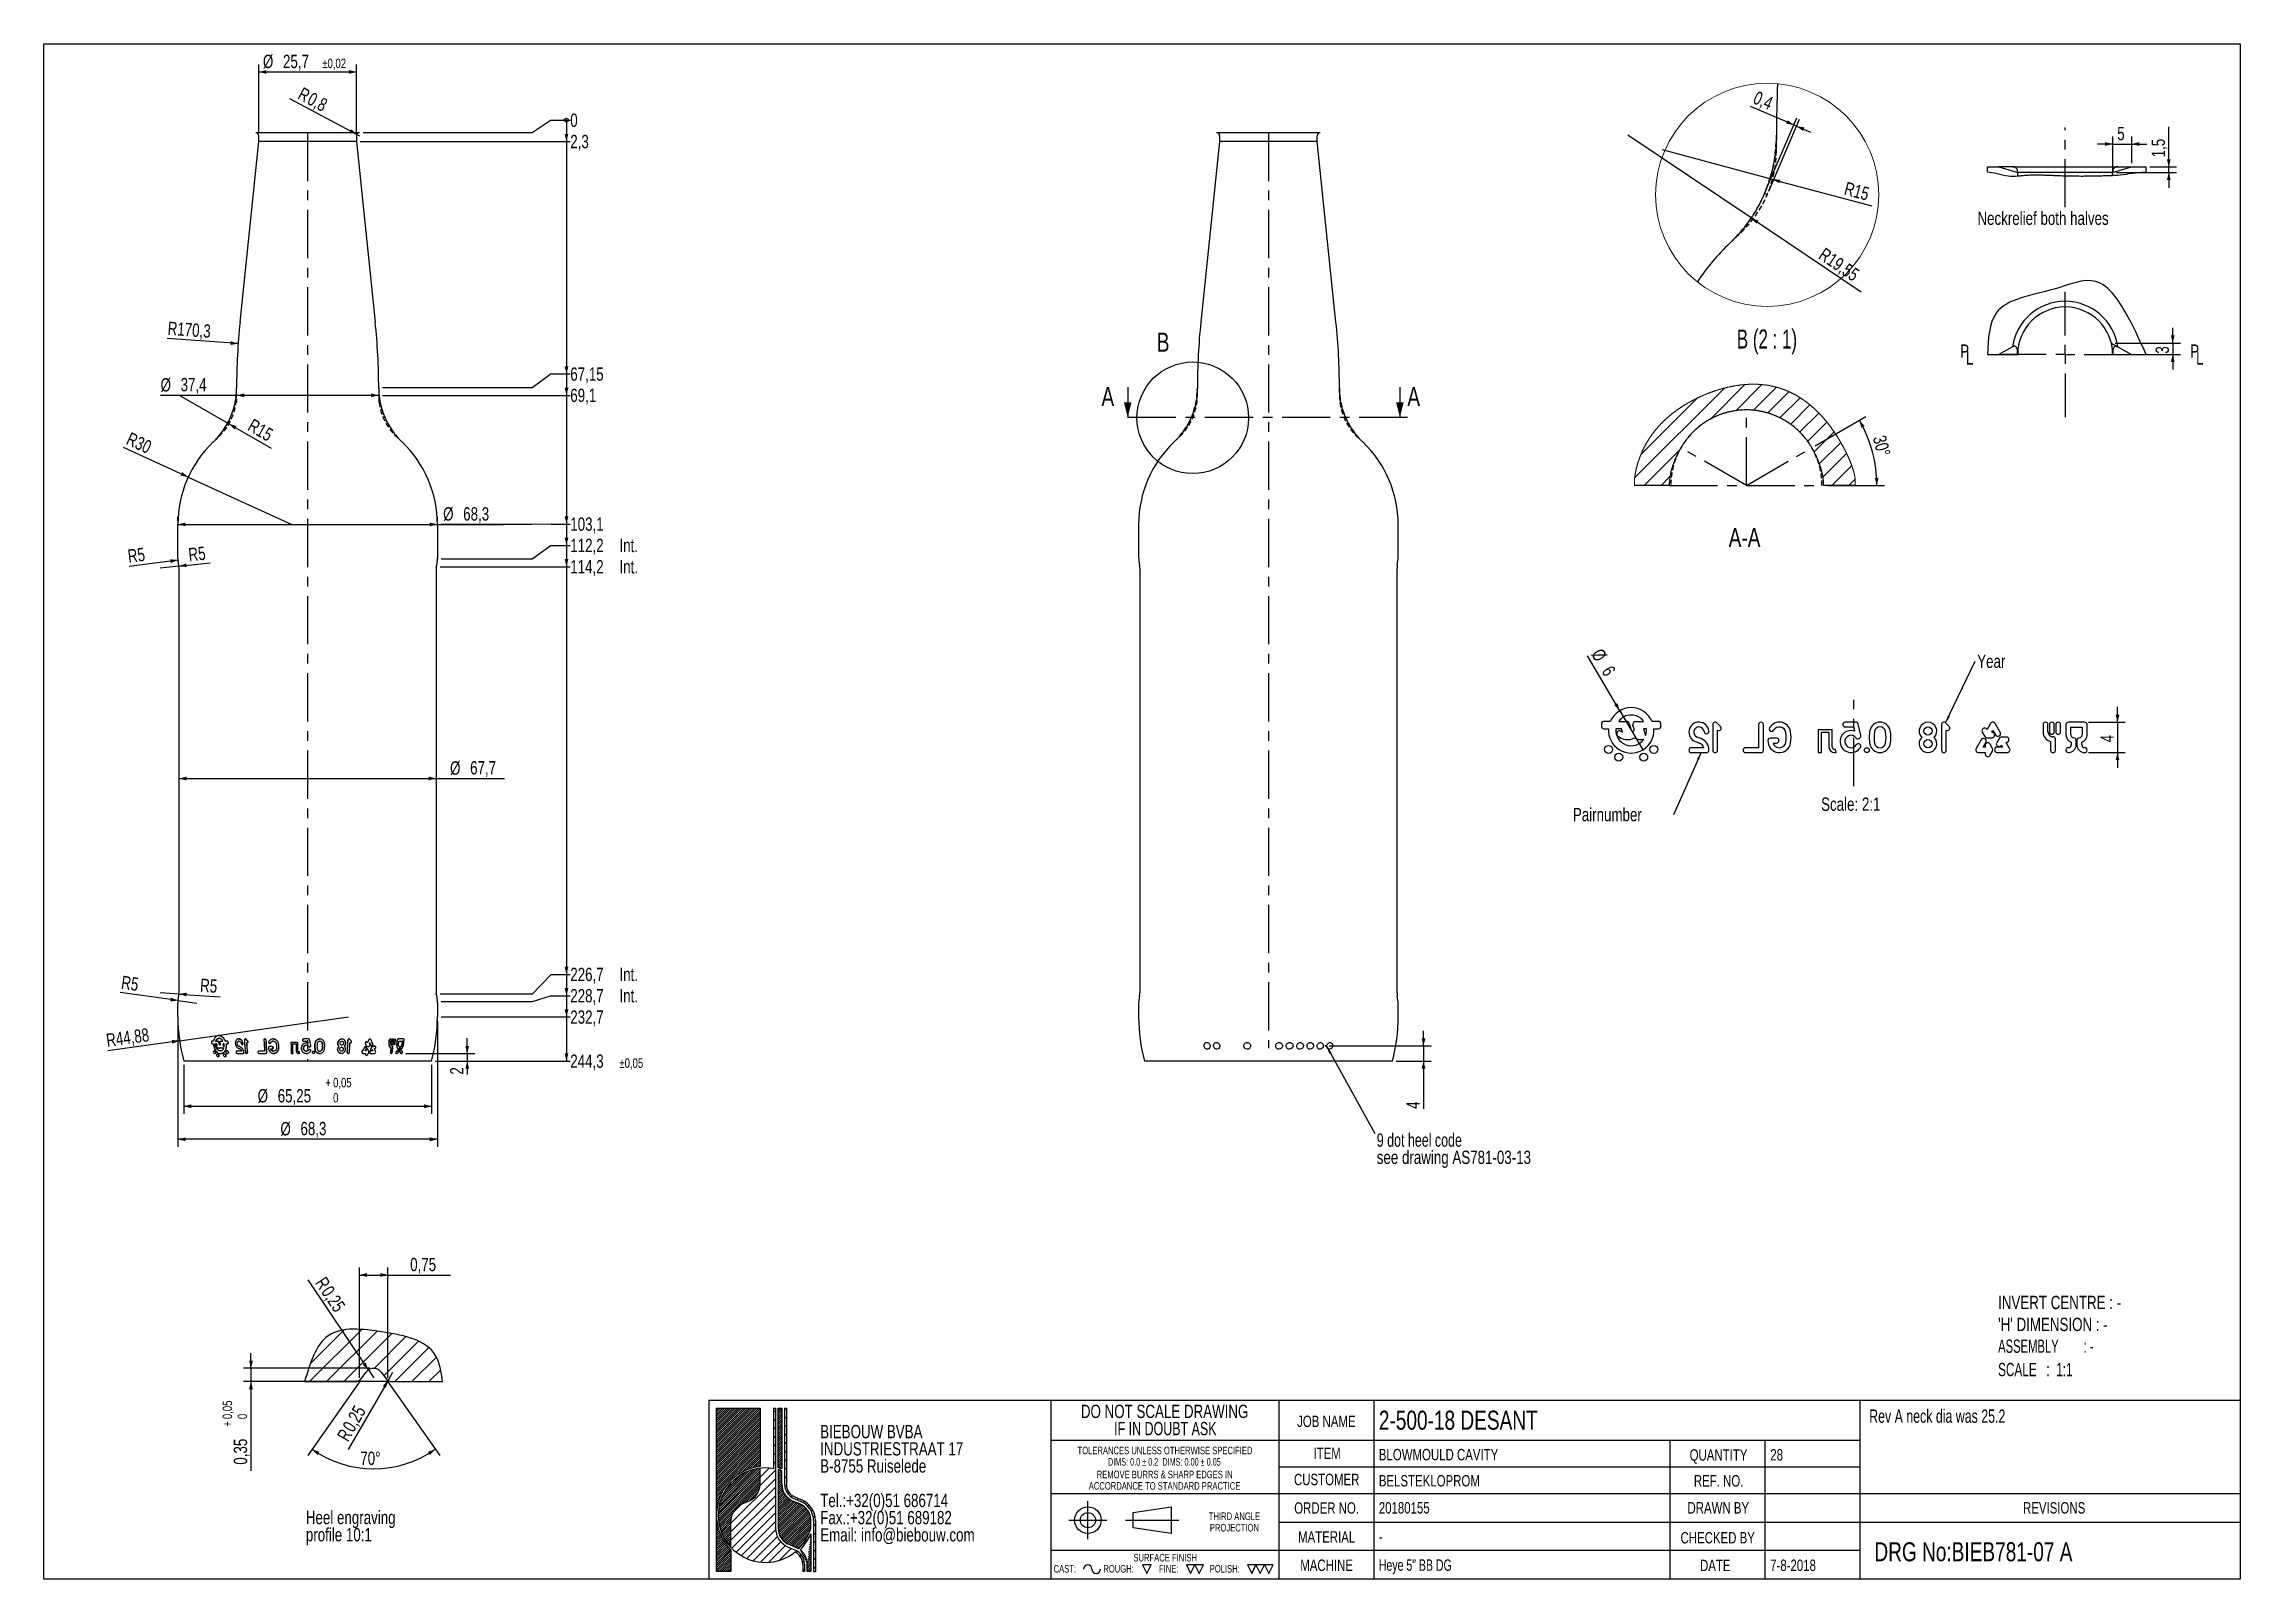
# Model space of a CAD drawing. Header units: millimetres. Extents: x 8 to 586, y 8 to 412.
import ezdxf

# ---------------------------------------------------------------- set-up
doc = ezdxf.new("R2010")
doc.units = ezdxf.units.MM
doc.header["$PDSIZE"] = -1
doc.linetypes.add('CENTERX2', pattern=[20.32, 12.7, -2.54, 2.54, -2.54])
doc.linetypes.add('HIDDEN', pattern=[1.905, 1.27, -0.635])
for name, color, linetype in [('CENTERLINE', 4, 'CENTERX2'), ('DETAIL', 3, 'Continuous'), ('DIMENSIONS', 2, 'Continuous'), ('HATCH', 3, 'Continuous'), ('HIDDEN', 3, 'HIDDEN'), ('TEXT', 2, 'Continuous')]:
    doc.layers.add(name, color=color, linetype=linetype)
doc.layers.add('OUTLINE', color=7, linetype='Continuous', lineweight=25)
doc.styles.add('SLDTEXTSTYLE0', font='TXT', dxfattribs={"width": 0.75})
doc.styles.add('SLDTEXTSTYLE1', font='TXT', dxfattribs={"width": 0.695652})
doc.styles.add('SLDTEXTSTYLE2', font='TXT', dxfattribs={"width": 0.691176})
doc.styles.add('SLDTEXTSTYLE3', font='TXT', dxfattribs={"width": 0.7})
doc.styles.add('SLDTEXTSTYLE4', font='TXT', dxfattribs={"width": 0.692308})
doc.styles.add('SLDTEXTSTYLE5', font='TXT', dxfattribs={"width": 0.631579})
doc.styles.add('SLDTEXTSTYLE6', font='TXT', dxfattribs={"width": 0.660714})
doc.styles.add('SLDTEXTSTYLE7', font='TXT', dxfattribs={"width": 0.666667})
doc.dimstyles.new('SLDDIMSTYLE0', dxfattribs={"dimtxt": 3.5, "dimasz": 2, "dimexe": 0, "dimexo": 0.0625, "dimgap": 0.875, "dimtad": 1, "dimrnd": 1e-09, "dimzin": 12, "dimdsep": 46, "dimtxsty": 'SLDTEXTSTYLE0', "dimsah": 1, "dimcen": 0.09, "dimadec": 0, "dimazin": 3, "dimtfac": 1, "dimtofl": 0, "dimtmove": 0, "dimatfit": 3, "dimfxl": 0, "dimfrac": 2, "dimtolj": 1, "dimtzin": 12, "dimarcsym": 0})
doc.dimstyles.new('SLDDIMSTYLE1', dxfattribs={"dimtxt": 3.5, "dimasz": 2, "dimexe": 0, "dimexo": 0.0625, "dimgap": 0.875, "dimtad": 1, "dimrnd": 1e-09, "dimzin": 12, "dimdsep": 46, "dimtxsty": 'SLDTEXTSTYLE0', "dimsah": 1, "dimcen": 0, "dimadec": 0, "dimazin": 3, "dimtfac": 1, "dimtofl": 0, "dimtmove": 0, "dimatfit": 3, "dimfxl": 0, "dimfrac": 2, "dimtolj": 1, "dimtzin": 12, "dimarcsym": 0})
doc.dimstyles.new('SLDDIMSTYLE10', dxfattribs={"dimtxt": 3.5, "dimasz": 2, "dimexe": 0, "dimexo": 0.0625, "dimgap": 0.875, "dimtad": 1, "dimrnd": 1e-09, "dimzin": 12, "dimdsep": 46, "dimtxsty": 'SLDTEXTSTYLE0', "dimsah": 1, "dimcen": 0, "dimadec": 0, "dimazin": 3, "dimtfac": 1, "dimtofl": 0, "dimtmove": 0, "dimatfit": 3, "dimfxl": 0, "dimfrac": 2, "dimtolj": 1, "dimtzin": 12, "dimarcsym": 0})
doc.dimstyles.new('SLDDIMSTYLE11', dxfattribs={"dimtxt": 3.5, "dimasz": 2, "dimexe": 0, "dimexo": 0.0625, "dimgap": 0.875, "dimtad": 1, "dimrnd": 1e-09, "dimzin": 12, "dimdsep": 46, "dimtxsty": 'SLDTEXTSTYLE0', "dimsah": 1, "dimcen": 0.09, "dimadec": 0, "dimazin": 3, "dimtfac": 1, "dimtmove": 0, "dimatfit": 0, "dimfxl": 0, "dimfrac": 2, "dimtolj": 1, "dimtzin": 12, "dimarcsym": 0})
doc.dimstyles.new('SLDDIMSTYLE12', dxfattribs={"dimtxt": 3.5, "dimasz": 2, "dimexe": 0, "dimexo": 0.0625, "dimgap": 0.875, "dimtad": 1, "dimdec": 1, "dimrnd": 1e-09, "dimzin": 12, "dimdsep": 46, "dimtxsty": 'SLDTEXTSTYLE0', "dimsah": 1, "dimcen": 0.09, "dimadec": 0, "dimazin": 3, "dimtfac": 1, "dimtmove": 0, "dimatfit": 0, "dimfxl": 0, "dimfrac": 2, "dimtolj": 1, "dimtzin": 12, "dimarcsym": 0})
doc.dimstyles.new('SLDDIMSTYLE13', dxfattribs={"dimtxt": 0.18, "dimasz": 2, "dimexe": 0, "dimexo": 0.0625, "dimgap": 0, "dimtad": 0, "dimtih": 1, "dimtoh": 1, "dimdec": 0, "dimrnd": 1e-09, "dimzin": 0, "dimdsep": 46, "dimtxsty": 'Standard', "dimsah": 1, "dimcen": 0.09, "dimadec": 0, "dimazin": 0, "dimtfac": 2, "dimtdec": 0, "dimtofl": 0, "dimtmove": 0, "dimatfit": 3, "dimfxl": 0, "dimfrac": 2, "dimtolj": 1, "dimtzin": 0, "dimarcsym": 0})
doc.dimstyles.new('SLDDIMSTYLE14', dxfattribs={"dimtxt": 3.5, "dimasz": 2, "dimexe": 0, "dimexo": 0.0625, "dimgap": 0.875, "dimtad": 1, "dimlfac": 0.1, "dimrnd": 1e-09, "dimdsep": 46, "dimtxsty": 'SLDTEXTSTYLE0', "dimsah": 1, "dimcen": 0.09, "dimadec": 0, "dimazin": 2, "dimtfac": 1, "dimtofl": 0, "dimtmove": 0, "dimatfit": 3, "dimfxl": 0, "dimfrac": 2, "dimtolj": 1, "dimtzin": 12, "dimarcsym": 0})
doc.dimstyles.new('SLDDIMSTYLE15', dxfattribs={"dimtxt": 3.5, "dimasz": 2, "dimexe": 0, "dimexo": 0.0625, "dimgap": 0.875, "dimtad": 1, "dimlfac": 0.1, "dimrnd": 1e-09, "dimdsep": 46, "dimtxsty": 'SLDTEXTSTYLE0', "dimsah": 1, "dimcen": 0.09, "dimadec": 0, "dimazin": 2, "dimtol": 1, "dimtp": 0.05, "dimtfac": 1, "dimtmove": 0, "dimatfit": 0, "dimfxl": 0, "dimfrac": 2, "dimtolj": 1, "dimarcsym": 0})
doc.dimstyles.new('SLDDIMSTYLE16', dxfattribs={"dimtxt": 3.5, "dimasz": 2, "dimexe": 0, "dimexo": 0.0625, "dimgap": 0.875, "dimtad": 1, "dimdec": 4, "dimlfac": 0.1, "dimzin": 12, "dimdsep": 46, "dimtxsty": 'SLDTEXTSTYLE0', "dimsah": 1, "dimcen": 0.09, "dimazin": 3, "dimtfac": 1, "dimtofl": 0, "dimtmove": 0, "dimatfit": 3, "dimfxl": 0, "dimfrac": 2, "dimtolj": 1, "dimtzin": 12, "dimarcsym": 0})
doc.dimstyles.new('SLDDIMSTYLE17', dxfattribs={"dimtxt": 3.5, "dimasz": 2, "dimexe": 0, "dimexo": 0.0625, "dimgap": 0.875, "dimtad": 1, "dimlfac": 0.1, "dimrnd": 1e-09, "dimdsep": 46, "dimtxsty": 'SLDTEXTSTYLE0', "dimsah": 1, "dimcen": 0, "dimadec": 0, "dimazin": 2, "dimtfac": 1, "dimtofl": 0, "dimtmove": 0, "dimatfit": 3, "dimfxl": 0, "dimfrac": 2, "dimtolj": 1, "dimtzin": 12, "dimarcsym": 0})
doc.dimstyles.new('SLDDIMSTYLE18', dxfattribs={"dimtxt": 3.5, "dimasz": 2, "dimexe": 0, "dimexo": 0.0625, "dimgap": 0.875, "dimtad": 1, "dimdec": 4, "dimzin": 12, "dimdsep": 46, "dimtxsty": 'SLDTEXTSTYLE0', "dimsah": 1, "dimcen": 0.09, "dimazin": 3, "dimtfac": 1, "dimtofl": 0, "dimtmove": 0, "dimatfit": 3, "dimfxl": 0, "dimfrac": 2, "dimtolj": 1, "dimtzin": 12, "dimarcsym": 0})
doc.dimstyles.new('SLDDIMSTYLE19', dxfattribs={"dimtxt": 3.5, "dimasz": 2, "dimexe": 0, "dimexo": 0.0625, "dimgap": 0.875, "dimtad": 1, "dimlfac": 0.5, "dimrnd": 1e-09, "dimdsep": 46, "dimtxsty": 'SLDTEXTSTYLE0', "dimsah": 1, "dimcen": 0.09, "dimadec": 0, "dimazin": 2, "dimtfac": 1, "dimtmove": 0, "dimatfit": 0, "dimfxl": 0, "dimfrac": 2, "dimtolj": 1, "dimtzin": 12, "dimarcsym": 0})
doc.dimstyles.new('SLDDIMSTYLE2', dxfattribs={"dimtxt": 3.5, "dimasz": 0.333333, "dimexe": 0, "dimexo": 0.0625, "dimgap": 0.875, "dimtad": 0, "dimtih": 1, "dimtoh": 1, "dimdec": 0, "dimrnd": 1e-09, "dimdsep": 46, "dimtxsty": 'SLDTEXTSTYLE0', "dimblk1": 'ORIGIN', "dimblk2": 'ORIGIN', "dimsah": 1, "dimcen": 0.09, "dimadec": 0, "dimazin": 2, "dimtfac": 1, "dimtdec": 0, "dimtofl": 0, "dimtmove": 0, "dimatfit": 3, "dimldrblk": 'ORIGIN', "dimfxl": 0, "dimfrac": 2, "dimtolj": 1, "dimtzin": 12, "dimarcsym": 0})
doc.dimstyles.new('SLDDIMSTYLE20', dxfattribs={"dimtxt": 3.5, "dimasz": 2, "dimexe": 0, "dimexo": 0.0625, "dimgap": 0.875, "dimtad": 1, "dimlfac": 0.5, "dimrnd": 1e-09, "dimzin": 12, "dimdsep": 46, "dimtxsty": 'SLDTEXTSTYLE0', "dimsah": 1, "dimcen": 0, "dimadec": 0, "dimazin": 3, "dimtfac": 1, "dimtofl": 0, "dimtmove": 0, "dimatfit": 3, "dimfxl": 0, "dimfrac": 2, "dimtolj": 1, "dimtzin": 12, "dimarcsym": 0})
doc.dimstyles.new('SLDDIMSTYLE21', dxfattribs={"dimtxt": 3.5, "dimasz": 2, "dimexe": 0, "dimexo": 0.0625, "dimgap": 0.875, "dimtad": 1, "dimdec": 1, "dimlfac": 0.5, "dimrnd": 1e-09, "dimzin": 12, "dimdsep": 46, "dimtxsty": 'SLDTEXTSTYLE0', "dimblk1": 'NONE', "dimsah": 1, "dimcen": 0, "dimadec": 0, "dimazin": 3, "dimtfac": 1, "dimtdec": 1, "dimtmove": 0, "dimatfit": 3, "dimldrblk": 'NONE', "dimfxl": 0, "dimfrac": 2, "dimtolj": 1, "dimtzin": 12, "dimarcsym": 0})
doc.dimstyles.new('SLDDIMSTYLE22', dxfattribs={"dimtxt": 3.5, "dimasz": 2, "dimexe": 0, "dimexo": 0.0625, "dimgap": 0.875, "dimtad": 1, "dimdec": 1, "dimlfac": 0.5, "dimrnd": 1e-09, "dimzin": 12, "dimdsep": 46, "dimtxsty": 'SLDTEXTSTYLE0', "dimsah": 1, "dimcen": 0.09, "dimadec": 0, "dimazin": 3, "dimtfac": 1, "dimtdec": 1, "dimtmove": 0, "dimatfit": 0, "dimfxl": 0, "dimfrac": 2, "dimtolj": 1, "dimtzin": 12, "dimarcsym": 0})
doc.dimstyles.new('SLDDIMSTYLE3', dxfattribs={"dimtxt": 3.5, "dimasz": 2, "dimexe": 0, "dimexo": 0.0625, "dimgap": 0.875, "dimtad": 0, "dimtih": 1, "dimtoh": 1, "dimrnd": 1e-09, "dimzin": 12, "dimdsep": 46, "dimtxsty": 'SLDTEXTSTYLE0', "dimsah": 1, "dimcen": 0.09, "dimadec": 0, "dimazin": 3, "dimtfac": 1, "dimtofl": 0, "dimtmove": 0, "dimatfit": 3, "dimfxl": 0, "dimfrac": 2, "dimtolj": 1, "dimtzin": 12, "dimarcsym": 0})
doc.dimstyles.new('SLDDIMSTYLE4', dxfattribs={"dimtxt": 3.5, "dimasz": 2, "dimexe": 0, "dimexo": 0.0625, "dimgap": 0.875, "dimtad": 0, "dimtih": 1, "dimtoh": 1, "dimrnd": 1e-09, "dimzin": 12, "dimdsep": 46, "dimtxsty": 'SLDTEXTSTYLE0', "dimsah": 1, "dimcen": 0.09, "dimadec": 0, "dimazin": 3, "dimtol": 1, "dimtp": 0.05, "dimtm": 0.05, "dimtfac": 1, "dimtofl": 0, "dimtmove": 0, "dimatfit": 3, "dimfxl": 0, "dimfrac": 2, "dimtolj": 1, "dimarcsym": 0})
doc.dimstyles.new('SLDDIMSTYLE5', dxfattribs={"dimtxt": 3.5, "dimasz": 2, "dimexe": 0, "dimexo": 0.0625, "dimgap": 0.875, "dimtad": 1, "dimrnd": 1e-09, "dimzin": 12, "dimdsep": 46, "dimtxsty": 'SLDTEXTSTYLE0', "dimsah": 1, "dimcen": 0.09, "dimadec": 0, "dimazin": 3, "dimtol": 1, "dimtp": 0.02, "dimtm": 0.02, "dimtfac": 1, "dimtofl": 0, "dimtmove": 0, "dimatfit": 3, "dimfxl": 0, "dimfrac": 2, "dimtolj": 1, "dimarcsym": 0})
doc.dimstyles.new('SLDDIMSTYLE6', dxfattribs={"dimtxt": 3.5, "dimasz": 2, "dimexe": 0, "dimexo": 0.0625, "dimgap": 0.875, "dimtad": 1, "dimrnd": 1e-09, "dimdsep": 46, "dimtxsty": 'SLDTEXTSTYLE0', "dimsah": 1, "dimcen": 0, "dimadec": 0, "dimazin": 2, "dimtfac": 1, "dimtofl": 0, "dimtmove": 0, "dimatfit": 3, "dimfxl": 0, "dimfrac": 2, "dimtolj": 1, "dimtzin": 12, "dimarcsym": 0})
doc.dimstyles.new('SLDDIMSTYLE7', dxfattribs={"dimtxt": 3.5, "dimasz": 2, "dimexe": 0, "dimexo": 0.0625, "dimgap": 0.875, "dimtad": 1, "dimrnd": 1e-09, "dimzin": 12, "dimdsep": 46, "dimtxsty": 'SLDTEXTSTYLE0', "dimsah": 1, "dimcen": 0.09, "dimadec": 0, "dimazin": 3, "dimtol": 1, "dimtp": 0.05, "dimtfac": 1, "dimtofl": 0, "dimtmove": 0, "dimatfit": 3, "dimfxl": 0, "dimfrac": 2, "dimtolj": 1, "dimarcsym": 0})
doc.dimstyles.new('SLDDIMSTYLE8', dxfattribs={"dimtxt": 3.5, "dimasz": 2, "dimexe": 0, "dimexo": 0.0625, "dimgap": 0.875, "dimtad": 1, "dimrnd": 1e-09, "dimzin": 12, "dimdsep": 46, "dimtxsty": 'SLDTEXTSTYLE0', "dimsah": 1, "dimcen": 0, "dimadec": 0, "dimazin": 3, "dimtfac": 1, "dimtofl": 0, "dimtmove": 0, "dimatfit": 3, "dimfxl": 0, "dimfrac": 2, "dimtolj": 1, "dimtzin": 12, "dimarcsym": 0})
doc.dimstyles.new('SLDDIMSTYLE9', dxfattribs={"dimtxt": 3.5, "dimasz": 2, "dimexe": 0, "dimexo": 0.0625, "dimgap": 0.875, "dimtad": 1, "dimrnd": 1e-09, "dimzin": 12, "dimdsep": 46, "dimtxsty": 'SLDTEXTSTYLE0', "dimsah": 1, "dimcen": 0, "dimadec": 0, "dimazin": 3, "dimtfac": 1, "dimtofl": 0, "dimtmove": 0, "dimatfit": 3, "dimfxl": 0, "dimfrac": 2, "dimtolj": 1, "dimtzin": 12, "dimarcsym": 0})

msp = doc.modelspace()

# ---------------------------------------------------------------- texts
at = {"layer": 'CENTERLINE', "char_height": 5, "attachment_point": 1, "style": 'SLDTEXTSTYLE0'}
for insert in [(286.33011, 321.69415), (366.83962, 321.69415)]:
    msp.add_mtext('A', dxfattribs=dict(at, insert=insert))
at = {"layer": 'DETAIL', "insert": (300.89308, 336.0032), "char_height": 5, "attachment_point": 1, "style": 'SLDTEXTSTYLE0'}
msp.add_mtext('B', dxfattribs=at)
at = {"layer": 'TEXT'}
for s, insert, char_height, attachment_point, style in [('Neckrelief both halves', (516.88201, 367.8703), 3.5, 1, 'SLDTEXTSTYLE0'), ('B (2 : 1)', (461.48238, 336.84523), 5, 2, 'SLDTEXTSTYLE7'), ('A-A', (455.58452, 284.61178), 5, 2, 'SLDTEXTSTYLE0'), ('Scale: 2:1', (475.73214, 213.68064), 3.5, 1, 'SLDTEXTSTYLE0'), ('INVERT CENTRE : -', (522.31517, 82.54645), 3.5, 1, 'SLDTEXTSTYLE0'), ("'H' DIMENSION : -", (522.31517, 76.76242), 3.5, 1, 'SLDTEXTSTYLE0'), ('ASSEMBLY        : -', (522.31517, 71.04405), 3.5, 1, 'SLDTEXTSTYLE5'), ('SCALE   :  1:1', (522.31517, 64.89715), 3.5, 1, 'SLDTEXTSTYLE6'), ('2-500-18 DESANT', (359.33565, 52.31634), 5, 1, 'SLDTEXTSTYLE0'), ('Rev A neck dia was 25.2', (488.3858, 52.6264), 3.5, 1, 'SLDTEXTSTYLE1'), ('JOB NAME', (345.51943, 51.01097), 3, 2, 'SLDTEXTSTYLE0'), ('ITEM', (345.71839, 42.58459), 3, 2, 'SLDTEXTSTYLE0'), ('BLOWMOULD CAVITY', (359.33565, 42.25126), 3, 1, 'SLDTEXTSTYLE0'), ('QUANTITY', (448.73922, 42.16498), 3, 2, 'SLDTEXTSTYLE0'), ('28', (462.35518, 42.21082), 3, 1, 'SLDTEXTSTYLE0'), ('CUSTOMER', (345.61526, 35.70858), 3, 2, 'SLDTEXTSTYLE0'), ('BELSTEKLOPROM', (359.33565, 35.37524), 3, 1, 'SLDTEXTSTYLE0'), ('REF. NO.', (448.75477, 35.3534), 3, 2, 'SLDTEXTSTYLE0'), ('ORDER NO.', (345.58401, 28.20789), 3, 2, 'SLDTEXTSTYLE0'), ('20180155', (359.32857, 28.25372), 3, 1, 'SLDTEXTSTYLE0'), ('DRAWN BY', (448.67352, 28.24386), 3, 2, 'SLDTEXTSTYLE0'), ('REVISIONS', (537.06395, 28.24386), 3, 2, 'SLDTEXTSTYLE0'), ('MATERIAL', (345.59131, 20.58667), 3, 2, 'SLDTEXTSTYLE0'), ('-', (359.32857, 20.64458), 3, 1, 'SLDTEXTSTYLE0'), ('CHECKED BY', (448.51608, 20.38182), 3, 2, 'SLDTEXTSTYLE0'), ('DRG No:BIEB781-07 A', (489.76042, 17.68852), 5, 1, 'SLDTEXTSTYLE0'), ('CAST:', (273.74145, 11.71938), 2, 1, 'SLDTEXTSTYLE0'), ('ROUGH:', (286.81775, 11.71938), 2, 1, 'SLDTEXTSTYLE0'), ('SURFACE FINISH', (303.10103, 14.63617), 2, 2, 'SLDTEXTSTYLE0'), ('FINE:', (301.4722, 11.71938), 2, 1, 'SLDTEXTSTYLE0'), ('POLISH:', (314.82446, 11.71938), 2, 1, 'SLDTEXTSTYLE0'), ('MACHINE', (345.58922, 13.13696), 3, 2, 'SLDTEXTSTYLE0'), ('Heye 5" BB DG', (359.32857, 13.18279), 3, 1, 'SLDTEXTSTYLE4'), ('DATE', (447.86978, 13.08877), 3, 2, 'SLDTEXTSTYLE0'), ('7-8-2018', (462.31932, 13.1346), 3, 1, 'SLDTEXTSTYLE0')]:
    msp.add_mtext(s, dxfattribs=dict(at, insert=insert, char_height=char_height, attachment_point=attachment_point, style=style))

# ---------------------------------------------------------------- blocks, each defined once
blk = doc.blocks.new('SW_NOTE_0')
at = {"layer": 'TEXT', "color": 0, "char_height": 3.5, "attachment_point": 1, "style": 'SLDTEXTSTYLE0'}
for s, insert in [('profile 10:1', (0, -0.03)), ('Heel engraving', (0, 4.5))]:
    blk.add_mtext(s, dxfattribs=dict(at, insert=insert))
blk = doc.blocks.new('SW_NOTE_1')
at = {"layer": 'TEXT', "color": 0, "char_height": 3.5, "attachment_point": 1, "style": 'SLDTEXTSTYLE0'}
for s, insert in [('BIEBOUW BVBA', (0, 4.5)), ('INDUSTRIESTRAAT 17', (0, -0.03)), ('B-8755 Ruiselede', (0, -4.55)), ('Tel.:+32(0)51 686714', (0, -13.61)), ('Fax.:+32(0)51 689182', (0, -18.13)), ('Email: info@biebouw.com', (0, -22.66))]:
    blk.add_mtext(s, dxfattribs=dict(at, insert=insert))
blk = doc.blocks.new('SW_NOTE_2')
at = {"layer": 'TEXT', "color": 0, "char_height": 2, "attachment_point": 2, "style": 'SLDTEXTSTYLE0'}
for s, insert in [('THIRD ANGLE', (8.34, 2.57)), ('PROJECTION', (8.33, -0.43))]:
    blk.add_mtext(s, dxfattribs=dict(at, insert=insert))
blk = doc.blocks.new('SW_NOTE_3')
at = {"layer": 'TEXT', "color": 0, "char_height": 2, "attachment_point": 2, "style": 'SLDTEXTSTYLE0'}
for s, insert in [('REMOVE BURRS & SHARP EDGES IN', (21.78, 2.57)), ('ACCORDANCE TO STANDARD PRACTICE', (21.75, -0.43))]:
    blk.add_mtext(s, dxfattribs=dict(at, insert=insert))
blk = doc.blocks.new('SW_NOTE_4')
at = {"layer": 'TEXT', "color": 0, "char_height": 2, "attachment_point": 2}
for s, insert, style in [('TOLERANCES UNLESS OTHERWISE SPECIFIED', (27.09, 2.57), 'SLDTEXTSTYLE0'), ('DIMS: 0.0 ± 0.2  DIMS: 0.00 ± 0.05', (26.93, -0.43), 'SLDTEXTSTYLE2')]:
    blk.add_mtext(s, dxfattribs=dict(at, insert=insert, style=style))
blk = doc.blocks.new('SW_NOTE_5')
at = {"layer": 'TEXT', "color": 0, "char_height": 3.5, "attachment_point": 2}
for s, insert, style in [('DO NOT SCALE DRAWING', (28.71, 4.5), 'SLDTEXTSTYLE0'), ('IF IN DOUBT ASK', (28.89, -0.03), 'SLDTEXTSTYLE3')]:
    blk.add_mtext(s, dxfattribs=dict(at, insert=insert, style=style))
blk = doc.blocks.new('_D')
at = {"layer": 'DIMENSIONS'}
for p, q in [((58.71, 319.52), (38.7, 319.52)), ((96.11, 319.52), (58.71, 319.52)), ((58.71, 318.52), (58.71, 317.52)), ((96.11, 318.52), (96.11, 317.52))]:
    blk.add_line(p, q, dxfattribs=at)
for points in [[(58.71, 319.52), (60.71, 319.02), (60.71, 320.02)], [(96.11, 319.52), (94.11, 320.02), (94.11, 319.02)]]:
    blk.add_solid(points, dxfattribs=at)
at = {"layer": 'DIMENSIONS', "char_height": 3.5, "attachment_point": 1, "style": 'SLDTEXTSTYLE0'}
for s, insert in [('%%c', (38.7, 324.04)), ('37,4', (43.98, 324.09))]:
    blk.add_mtext(s, dxfattribs=dict(at, insert=insert))
blk = doc.blocks.new('_D_1')
at = {"layer": 'DIMENSIONS'}
for q in [(43.71, 319.52), (67.78, 305.63)]:
    blk.add_line((56.7, 312.02), q, dxfattribs=at)
blk.add_solid([(56.7, 312.02), (58.18, 310.59), (58.68, 311.46)], dxfattribs=at)
at = {"layer": 'DIMENSIONS', "insert": (63.09, 313.52), "char_height": 3.5, "attachment_point": 1, "rotation": 330, "style": 'SLDTEXTSTYLE0'}
blk.add_mtext('R15', dxfattribs=at)
blk = doc.blocks.new('_ORIGIN')
at = {"color": 0, "linetype": 'ByBlock', "lineweight": -2}
blk.add_line((0, 0), (-1, 0), dxfattribs=at)
blk.add_circle((0, 0), 0.5, dxfattribs=at)
blk = doc.blocks.new('_D_2')
at = {"layer": 'DIMENSIONS'}
for p, q in [((136.53, 388.62), (92.06, 388.62)), ((141.53, 391.94), (136.53, 388.62)), ((141.53, 391.94), (146.53, 391.94))]:
    blk.add_line(p, q, dxfattribs=at)
blk.add_blockref('_ORIGIN', (145.53, 391.94), dxfattribs=at)
at = {"layer": 'DIMENSIONS', "insert": (146.53, 393.67), "char_height": 3.5, "attachment_point": 1, "style": 'SLDTEXTSTYLE0'}
blk.add_mtext('0', dxfattribs=at)
blk = doc.blocks.new('_D_3')
at = {"layer": 'DIMENSIONS'}
for p, q in [((145.53, 391.94), (145.53, 386.32)), ((91.26, 386.32), (146.53, 386.32))]:
    blk.add_line(p, q, dxfattribs=at)
blk.add_solid([(145.53, 386.32), (146.03, 388.32), (145.03, 388.32)], dxfattribs=at)
at = {"layer": 'DIMENSIONS', "insert": (146.53, 388.06), "char_height": 3.5, "attachment_point": 1, "style": 'SLDTEXTSTYLE0'}
blk.add_mtext('2,3', dxfattribs=at)
blk = doc.blocks.new('_D_4')
at = {"layer": 'DIMENSIONS'}
for p, q in [((145.53, 386.32), (145.53, 325.14)), ((141.53, 325.14), (136.53, 321.47)), ((141.53, 325.14), (146.53, 325.14)), ((136.53, 321.47), (97.11, 321.47))]:
    blk.add_line(p, q, dxfattribs=at)
blk.add_solid([(145.53, 325.14), (146.03, 327.14), (145.03, 327.14)], dxfattribs=at)
at = {"layer": 'DIMENSIONS', "insert": (146.53, 326.87), "char_height": 3.5, "attachment_point": 1, "style": 'SLDTEXTSTYLE0'}
blk.add_mtext('67,15', dxfattribs=at)
blk = doc.blocks.new('_D_5')
at = {"layer": 'DIMENSIONS'}
for p, q in [((145.53, 325.14), (145.53, 319.52)), ((97.11, 319.52), (146.53, 319.52))]:
    blk.add_line(p, q, dxfattribs=at)
blk.add_solid([(145.53, 319.52), (146.03, 321.52), (145.03, 321.52)], dxfattribs=at)
at = {"layer": 'DIMENSIONS', "insert": (146.53, 321.26), "char_height": 3.5, "attachment_point": 1, "style": 'SLDTEXTSTYLE0'}
blk.add_mtext('69,1', dxfattribs=at)
blk = doc.blocks.new('_D_6')
at = {"layer": 'DIMENSIONS'}
for p, q in [((145.53, 319.52), (145.53, 285.65)), ((136.53, 285.52), (112.56, 285.52)), ((141.53, 285.65), (136.53, 285.52)), ((141.53, 285.65), (146.53, 285.65))]:
    blk.add_line(p, q, dxfattribs=at)
blk.add_solid([(145.53, 285.65), (146.03, 287.65), (145.03, 287.65)], dxfattribs=at)
at = {"layer": 'DIMENSIONS', "insert": (146.53, 287.38), "char_height": 3.5, "attachment_point": 1, "style": 'SLDTEXTSTYLE0'}
blk.add_mtext('103,1', dxfattribs=at)
blk = doc.blocks.new('_D_7')
at = {"layer": 'DIMENSIONS'}
for p, q in [((145.53, 285.65), (145.53, 280.04)), ((141.53, 280.04), (136.53, 276.42)), ((141.53, 280.04), (146.53, 280.04)), ((136.53, 276.42), (112.56, 276.42))]:
    blk.add_line(p, q, dxfattribs=at)
blk.add_solid([(145.53, 280.04), (146.03, 282.04), (145.03, 282.04)], dxfattribs=at)
at = {"layer": 'DIMENSIONS', "char_height": 3.5, "attachment_point": 1, "style": 'SLDTEXTSTYLE0'}
for s, insert in [('112,2', (146.53, 281.77)), ('Int.', (159.48, 281.77))]:
    blk.add_mtext(s, dxfattribs=dict(at, insert=insert))
blk = doc.blocks.new('_D_8')
at = {"layer": 'DIMENSIONS'}
for p, q in [((145.53, 280.04), (145.53, 274.42)), ((112.26, 274.42), (146.53, 274.42))]:
    blk.add_line(p, q, dxfattribs=at)
blk.add_solid([(145.53, 274.42), (146.03, 276.42), (145.03, 276.42)], dxfattribs=at)
at = {"layer": 'DIMENSIONS', "char_height": 3.5, "attachment_point": 1, "style": 'SLDTEXTSTYLE0'}
for s, insert in [('114,2', (146.53, 276.16)), ('Int.', (159.48, 276.16))]:
    blk.add_mtext(s, dxfattribs=dict(at, insert=insert))
blk = doc.blocks.new('_D_9')
at = {"layer": 'DIMENSIONS'}
for p, q in [((145.53, 274.42), (145.53, 167.14)), ((136.53, 161.92), (112.26, 161.92)), ((141.53, 167.14), (136.53, 161.92)), ((141.53, 167.14), (146.53, 167.14))]:
    blk.add_line(p, q, dxfattribs=at)
blk.add_solid([(145.53, 167.14), (146.03, 169.14), (145.03, 169.14)], dxfattribs=at)
at = {"layer": 'DIMENSIONS', "char_height": 3.5, "attachment_point": 1, "style": 'SLDTEXTSTYLE0'}
for s, insert in [('226,7', (146.53, 168.88)), ('Int.', (159.48, 168.88))]:
    blk.add_mtext(s, dxfattribs=dict(at, insert=insert))
blk = doc.blocks.new('_D_10')
at = {"layer": 'DIMENSIONS'}
for p, q in [((145.53, 167.14), (145.53, 161.53)), ((136.53, 159.92), (112.56, 159.92)), ((141.53, 161.53), (136.53, 159.92)), ((141.53, 161.53), (146.53, 161.53))]:
    blk.add_line(p, q, dxfattribs=at)
blk.add_solid([(145.53, 161.53), (146.03, 163.53), (145.03, 163.53)], dxfattribs=at)
at = {"layer": 'DIMENSIONS', "char_height": 3.5, "attachment_point": 1, "style": 'SLDTEXTSTYLE0'}
for s, insert in [('228,7', (146.53, 163.27)), ('Int.', (159.48, 163.27))]:
    blk.add_mtext(s, dxfattribs=dict(at, insert=insert))
blk = doc.blocks.new('_D_11')
at = {"layer": 'DIMENSIONS'}
for p, q in [((145.53, 161.53), (145.53, 155.92)), ((112.56, 155.92), (146.53, 155.92))]:
    blk.add_line(p, q, dxfattribs=at)
blk.add_solid([(145.53, 155.92), (146.03, 157.92), (145.03, 157.92)], dxfattribs=at)
at = {"layer": 'DIMENSIONS', "insert": (146.53, 157.65), "char_height": 3.5, "attachment_point": 1, "style": 'SLDTEXTSTYLE0'}
blk.add_mtext('232,7', dxfattribs=at)
blk = doc.blocks.new('_D_12')
at = {"layer": 'DIMENSIONS'}
for p, q in [((145.53, 155.92), (145.53, 144.32)), ((111.03, 144.32), (146.53, 144.32))]:
    blk.add_line(p, q, dxfattribs=at)
blk.add_solid([(145.53, 144.32), (146.03, 146.32), (145.03, 146.32)], dxfattribs=at)
at = {"layer": 'DIMENSIONS', "attachment_point": 1, "style": 'SLDTEXTSTYLE0'}
for s, insert, char_height in [('244,3', (146.53, 146.05), 3.5), ('±0,05', (159.46, 145.04), 2.5)]:
    blk.add_mtext(s, dxfattribs=dict(at, insert=insert, char_height=char_height))
blk = doc.blocks.new('_D_13')
at = {"layer": 'DIMENSIONS'}
for p, q in [((64.56, 388.82), (64.56, 406.62)), ((64.56, 404.62), (90.26, 404.62)), ((90.26, 388.82), (90.26, 406.62))]:
    blk.add_line(p, q, dxfattribs=at)
for points in [[(64.56, 404.62), (66.56, 404.12), (66.56, 405.12)], [(90.26, 404.62), (88.26, 405.12), (88.26, 404.12)]]:
    blk.add_solid(points, dxfattribs=at)
at = {"layer": 'DIMENSIONS', "attachment_point": 1, "style": 'SLDTEXTSTYLE0'}
for s, insert, char_height in [('%%c', (65.64, 409.14), 3.5), ('25,7', (70.92, 409.14), 3.5), ('±0,02', (81.26, 408.13), 2.5)]:
    blk.add_mtext(s, dxfattribs=dict(at, insert=insert, char_height=char_height))
blk = doc.blocks.new('_D_14')
at = {"layer": 'DIMENSIONS'}
for q in [(72.68, 397.56), (91.06, 387.82)]:
    blk.add_line((90.35, 388.2), q, dxfattribs=at)
blk.add_solid([(90.35, 388.2), (88.82, 389.58), (88.35, 388.69)], dxfattribs=at)
at = {"layer": 'DIMENSIONS', "char_height": 3.5, "attachment_point": 1, "rotation": 332.08689, "style": 'SLDTEXTSTYLE0'}
for s, insert in [('R', (76.17, 400.76)), ('0,8', (78.67, 399.44))]:
    blk.add_mtext(s, dxfattribs=dict(at, insert=insert))
blk = doc.blocks.new('_D_15')
at = {"layer": 'DIMENSIONS'}
for p, q in [((44.78, 143.32), (44.78, 130.43)), ((110.03, 143.32), (110.03, 130.43)), ((44.78, 132.43), (110.03, 132.43))]:
    blk.add_line(p, q, dxfattribs=at)
for points in [[(44.78, 132.43), (46.78, 131.93), (46.78, 132.93)], [(110.03, 132.43), (108.03, 132.93), (108.03, 131.93)]]:
    blk.add_solid(points, dxfattribs=at)
at = {"layer": 'DIMENSIONS', "attachment_point": 1, "style": 'SLDTEXTSTYLE0'}
for s, insert, char_height in [('+', (82.08, 139.9), 2.5), ('0,05', (84.11, 139.9), 2.5), ('%%c', (64.25, 136.94), 3.5), ('65,25', (69.53, 136.94), 3.5), ('0', (84.11, 135.93), 2.5)]:
    blk.add_mtext(s, dxfattribs=dict(at, insert=insert, char_height=char_height))
blk = doc.blocks.new('_D_16')
at = {"layer": 'DIMENSIONS'}
for p, q in [((43.26, 286.52), (43.26, 287.55)), ((43.26, 285.55), (111.56, 285.55)), ((111.56, 286.52), (111.56, 287.55)), ((111.56, 285.55), (128.98, 285.55))]:
    blk.add_line(p, q, dxfattribs=at)
for points in [[(43.26, 285.55), (45.26, 285.05), (45.26, 286.05)], [(111.56, 285.55), (109.56, 286.05), (109.56, 285.05)]]:
    blk.add_solid(points, dxfattribs=at)
at = {"layer": 'DIMENSIONS', "char_height": 3.5, "attachment_point": 1, "style": 'SLDTEXTSTYLE0'}
for s, insert in [('%%c', (113.07, 290.07)), ('68,3', (118.35, 290.07))]:
    blk.add_mtext(s, dxfattribs=dict(at, insert=insert))
blk = doc.blocks.new('_D_17')
at = {"layer": 'DIMENSIONS'}
for q in [(28.04, 162.39), (48.26, 159.55)]:
    blk.add_line((43.31, 160.24), q, dxfattribs=at)
blk.add_solid([(43.31, 160.24), (41.4, 161.02), (41.26, 160.03)], dxfattribs=at)
at = {"layer": 'DIMENSIONS', "insert": (28.66, 166.82), "char_height": 3.5, "attachment_point": 1, "rotation": 351.9994, "style": 'SLDTEXTSTYLE0'}
blk.add_mtext('R5', dxfattribs=at)
blk = doc.blocks.new('_D_18')
at = {"layer": 'DIMENSIONS'}
blk.add_line((43.3, 276.15), (30.45, 274.46), dxfattribs=at)
blk.add_solid([(43.3, 276.15), (41.25, 276.38), (41.38, 275.39)], dxfattribs=at)
at = {"layer": 'DIMENSIONS', "insert": (29.87, 278.89), "char_height": 3.5, "attachment_point": 1, "rotation": 7.4633, "style": 'SLDTEXTSTYLE0'}
blk.add_mtext('R5', dxfattribs=at)
blk = doc.blocks.new('_D_19')
at = {"layer": 'DIMENSIONS'}
for p, q in [((43.26, 154.92), (43.26, 121.74)), ((111.56, 154.92), (111.56, 121.74)), ((111.56, 123.74), (43.26, 123.74))]:
    blk.add_line(p, q, dxfattribs=at)
for points in [[(43.26, 123.74), (45.26, 123.24), (45.26, 124.24)], [(111.56, 123.74), (109.56, 124.24), (109.56, 123.24)]]:
    blk.add_solid(points, dxfattribs=at)
at = {"layer": 'DIMENSIONS', "char_height": 3.5, "attachment_point": 1, "style": 'SLDTEXTSTYLE0'}
for s, insert in [('%%c', (70.24, 128.26)), ('68,3', (75.52, 128.31))]:
    blk.add_mtext(s, dxfattribs=dict(at, insert=insert))
blk = doc.blocks.new('_D_20')
at = {"layer": 'DIMENSIONS'}
for q in [(28.95, 305.83), (73.26, 285.52)]:
    blk.add_line((45.99, 298.02), q, dxfattribs=at)
blk.add_solid([(45.99, 298.02), (44.38, 299.31), (43.96, 298.4)], dxfattribs=at)
at = {"layer": 'DIMENSIONS', "insert": (30.83, 309.93), "char_height": 3.5, "attachment_point": 1, "rotation": 335.37561, "style": 'SLDTEXTSTYLE0'}
blk.add_mtext('R30', dxfattribs=at)
blk = doc.blocks.new('_D_21')
at = {"layer": 'DIMENSIONS'}
for q in [(88.14, 155.92), (24.81, 147.01)]:
    blk.add_line((43.7, 149.66), q, dxfattribs=at)
blk.add_solid([(43.7, 149.66), (41.65, 149.88), (41.79, 148.89)], dxfattribs=at)
at = {"layer": 'DIMENSIONS', "insert": (24.18, 151.47), "char_height": 3.5, "attachment_point": 1, "rotation": 8.01185, "style": 'SLDTEXTSTYLE0'}
blk.add_mtext('R44,88', dxfattribs=at)
blk = doc.blocks.new('_D_22')
at = {"layer": 'DIMENSIONS'}
blk.add_line((59.13, 333.12), (40.41, 334.44), dxfattribs=at)
blk.add_solid([(59.13, 333.12), (57.17, 333.76), (57.1, 332.77)], dxfattribs=at)
at = {"layer": 'DIMENSIONS', "insert": (40.72, 338.94), "char_height": 3.5, "attachment_point": 1, "rotation": 355.97627, "style": 'SLDTEXTSTYLE0'}
blk.add_mtext('R170,3', dxfattribs=at)
blk = doc.blocks.new('_D_23')
at = {"layer": 'DIMENSIONS'}
for q in [(38.56, 274.05), (51.72, 275.48)]:
    blk.add_line((43.53, 274.59), q, dxfattribs=at)
blk.add_solid([(43.53, 274.59), (45.57, 274.31), (45.47, 275.3)], dxfattribs=at)
at = {"layer": 'DIMENSIONS', "insert": (45.86, 279.29), "char_height": 3.5, "attachment_point": 1, "rotation": 6.18176, "style": 'SLDTEXTSTYLE0'}
blk.add_mtext('R5', dxfattribs=at)
blk = doc.blocks.new('_D_24')
at = {"layer": 'DIMENSIONS'}
for q in [(38.56, 162.29), (54.36, 161.25)]:
    blk.add_line((43.55, 161.96), q, dxfattribs=at)
blk.add_solid([(43.55, 161.96), (45.51, 161.33), (45.58, 162.33)], dxfattribs=at)
at = {"layer": 'DIMENSIONS', "insert": (49.25, 166.05), "char_height": 3.5, "attachment_point": 1, "rotation": 356.22463, "style": 'SLDTEXTSTYLE0'}
blk.add_mtext('R5', dxfattribs=at)
blk = doc.blocks.new('_D_25')
at = {"layer": 'DIMENSIONS'}
for p, q in [((119.41, 146.32), (119.41, 150.32)), ((103.12, 146.32), (121.41, 146.32)), ((119.41, 146.32), (119.41, 144.32)), ((111.03, 144.32), (121.41, 144.32)), ((119.41, 144.32), (119.41, 140.76))]:
    blk.add_line(p, q, dxfattribs=at)
for points in [[(119.41, 146.32), (119.91, 148.32), (118.91, 148.32)], [(119.41, 144.32), (118.91, 142.32), (119.91, 142.32)]]:
    blk.add_solid(points, dxfattribs=at)
at = {"layer": 'DIMENSIONS', "insert": (114.9, 140.76), "char_height": 3.5, "attachment_point": 1, "rotation": 90, "style": 'SLDTEXTSTYLE0'}
blk.add_mtext('2', dxfattribs=at)
blk = doc.blocks.new('_D_26')
at = {"layer": 'DIMENSIONS'}
for p, q in [((43.56, 218.69), (111.26, 218.69)), ((111.26, 218.69), (129.22, 218.69))]:
    blk.add_line(p, q, dxfattribs=at)
for points in [[(43.56, 218.69), (45.56, 218.19), (45.56, 219.19)], [(111.26, 218.69), (109.26, 219.19), (109.26, 218.19)]]:
    blk.add_solid(points, dxfattribs=at)
at = {"layer": 'DIMENSIONS', "char_height": 3.5, "attachment_point": 1, "style": 'SLDTEXTSTYLE0'}
for s, insert in [('%%c', (114.89, 223.2)), ('67,7', (120.17, 223.25))]:
    blk.add_mtext(s, dxfattribs=dict(at, insert=insert))
blk = doc.blocks.new('_D_27')
at = {"layer": 'DIMENSIONS'}
for p, q in [((567.24, 379.66), (567.24, 390.2)), ((553.47, 378.16), (569.24, 378.16)), ((562.26, 379.66), (569.24, 379.66)), ((567.24, 378.16), (567.24, 379.66)), ((567.24, 378.16), (567.24, 374.16))]:
    blk.add_line(p, q, dxfattribs=at)
for points in [[(567.24, 379.66), (567.74, 381.66), (566.74, 381.66)], [(567.24, 378.16), (566.74, 376.16), (567.74, 376.16)]]:
    blk.add_solid(points, dxfattribs=at)
at = {"layer": 'DIMENSIONS', "insert": (562.73, 382.15), "char_height": 3.5, "attachment_point": 1, "rotation": 90, "style": 'SLDTEXTSTYLE0'}
blk.add_mtext('1,5', dxfattribs=at)
blk = doc.blocks.new('_D_28')
at = {"layer": 'DIMENSIONS'}
for p, q in [((552.47, 378.42), (552.47, 387.66)), ((557.47, 380.66), (557.47, 387.66)), ((552.47, 385.66), (548.47, 385.66)), ((552.47, 385.66), (557.47, 385.66)), ((557.47, 385.66), (561.47, 385.66))]:
    blk.add_line(p, q, dxfattribs=at)
for points in [[(552.47, 385.66), (550.47, 386.16), (550.47, 385.16)], [(557.47, 385.66), (559.47, 385.16), (559.47, 386.16)]]:
    blk.add_solid(points, dxfattribs=at)
at = {"layer": 'DIMENSIONS', "insert": (553.67, 390.17), "char_height": 3.5, "attachment_point": 1, "style": 'SLDTEXTSTYLE0'}
blk.add_mtext('5', dxfattribs=at)
blk = doc.blocks.new('_D_29')
at = {"layer": 'DIMENSIONS'}
for p, q in [((568.28, 333.28), (568.28, 337.28)), ((553.1, 333.28), (570.28, 333.28)), ((557.47, 330.28), (570.28, 330.28)), ((568.28, 333.28), (568.28, 330.28)), ((568.28, 330.28), (568.28, 326.28))]:
    blk.add_line(p, q, dxfattribs=at)
for points in [[(568.28, 333.28), (568.78, 335.28), (567.78, 335.28)], [(568.28, 330.28), (567.78, 328.28), (568.78, 328.28)]]:
    blk.add_solid(points, dxfattribs=at)
at = {"layer": 'DIMENSIONS', "insert": (563.77, 330.49), "char_height": 3.5, "attachment_point": 1, "rotation": 90, "style": 'SLDTEXTSTYLE0'}
blk.add_mtext('3', dxfattribs=at)
blk = doc.blocks.new('SW_SYMBOL_MOD_PL')
at = {"layer": 'TEXT', "color": 0, "char_height": 783, "attachment_point": 5, "style": 'SLDTEXTSTYLE0'}
for s, insert in [('P', (400, 600)), ('L', (700, 200))]:
    blk.add_mtext(s, dxfattribs=dict(at, insert=insert))
blk = doc.blocks.new('SW_CENTERMARKSYMBOL_0')
at = {"layer": 'CENTERLINE', "color": 0}
for p, q in [((0, 5), (0, 16.5)), ((-5, 0), (-16.5, 0)), ((0, 0), (-2.5, 0)), ((0, 0), (0, 2.5)), ((0, 0), (0, -2.5)), ((0, 0), (2.5, 0)), ((5, 0), (16.5, 0)), ((0, -5), (0, -16.5))]:
    blk.add_line(p, q, dxfattribs=at)
blk = doc.blocks.new('_D_30')
at = {"layer": 'DIMENSIONS'}
for p, q in [((371.09, 148.32), (371.09, 152.32)), ((346.27, 148.32), (373.09, 148.32)), ((371.09, 148.32), (371.09, 144.32)), ((363.89, 144.32), (373.09, 144.32)), ((371.09, 144.32), (371.09, 131.74))]:
    blk.add_line(p, q, dxfattribs=at)
for points in [[(371.09, 148.32), (371.59, 150.32), (370.59, 150.32)], [(371.09, 144.32), (370.59, 142.32), (371.59, 142.32)]]:
    blk.add_solid(points, dxfattribs=at)
at = {"layer": 'DIMENSIONS', "insert": (366.58, 131.74), "char_height": 3.5, "attachment_point": 1, "rotation": 90, "style": 'SLDTEXTSTYLE0'}
blk.add_mtext('4', dxfattribs=at)
blk = doc.blocks.new('SW_NOTE_6')
at = {"layer": 'TEXT', "color": 0, "char_height": 3.5, "attachment_point": 1}
for s, insert, style in [('9 dot heel code', (0.54, 0), 'SLDTEXTSTYLE3'), ('see drawing AS781-03-13', (0.54, -4.53), 'SLDTEXTSTYLE0')]:
    blk.add_mtext(s, dxfattribs=dict(at, insert=insert, style=style))
blk = doc.blocks.new('_D_31')
at = {"layer": 'DIMENSIONS'}
for p, q in [((91.04, 60.96), (91.04, 90.02)), ((91.04, 88.02), (98.54, 88.02)), ((98.54, 60.96), (98.54, 90.02)), ((98.54, 88.02), (115.04, 88.02))]:
    blk.add_line(p, q, dxfattribs=at)
for points in [[(91.04, 88.02), (93.04, 87.52), (93.04, 88.52)], [(98.54, 88.02), (96.54, 88.52), (96.54, 87.52)]]:
    blk.add_solid(points, dxfattribs=at)
at = {"layer": 'DIMENSIONS', "insert": (104.4, 92.53), "char_height": 3.5, "attachment_point": 1, "style": 'SLDTEXTSTYLE0'}
blk.add_mtext('0,75', dxfattribs=at)
blk = doc.blocks.new('_D_32')
at = {"layer": 'DIMENSIONS'}
for p, q in [((62.49, 63.46), (62.49, 67.46)), ((93.79, 63.46), (60.49, 63.46)), ((98.84, 59.96), (60.49, 59.96)), ((62.49, 63.46), (62.49, 59.96)), ((62.49, 59.96), (62.49, 36.51))]:
    blk.add_line(p, q, dxfattribs=at)
for points in [[(62.49, 63.46), (62.99, 65.46), (61.99, 65.46)], [(62.49, 59.96), (61.99, 57.96), (62.99, 57.96)]]:
    blk.add_solid(points, dxfattribs=at)
at = {"layer": 'DIMENSIONS', "attachment_point": 1, "rotation": 90, "style": 'SLDTEXTSTYLE0'}
for s, insert, char_height in [('0,05', (55.02, 50.1), 2.5), ('+', (55.02, 48.07), 2.5), ('0', (58.98, 50.1), 2.5), ('0,35', (57.97, 38.1), 3.5)]:
    blk.add_mtext(s, dxfattribs=dict(at, insert=insert, char_height=char_height))
blk = doc.blocks.new('_D_33')
at = {"layer": 'DIMENSIONS'}
for p, q in [((91.21, 60.2), (77.42, 40.51)), ((98.37, 60.2), (112.16, 40.51))]:
    blk.add_line(p, q, dxfattribs=at)
blk.add_arc((94.79, 65.31), 28.28, 235, 305, dxfattribs=at)
for points in [[(78.57, 42.15), (79.97, 40.64), (80.52, 41.48)], [(111.01, 42.15), (109.06, 41.48), (109.61, 40.64)]]:
    blk.add_solid(points, dxfattribs=at)
at = {"layer": 'DIMENSIONS', "insert": (91.27, 41.54), "char_height": 3.5, "attachment_point": 1, "style": 'SLDTEXTSTYLE0'}
blk.add_mtext('70°', dxfattribs=at)
blk = doc.blocks.new('_D_34')
at = {"layer": 'DIMENSIONS'}
for q in [(77.54, 86.71), (94.79, 60.96)]:
    blk.add_line((93.4, 63.03), q, dxfattribs=at)
blk.add_solid([(93.4, 63.03), (92.7, 64.97), (91.87, 64.42)], dxfattribs=at)
at = {"layer": 'DIMENSIONS', "char_height": 3.5, "attachment_point": 1, "rotation": 303.81287, "style": 'SLDTEXTSTYLE0'}
for s, insert in [('R', (82.16, 87.89)), ('0,25', (83.73, 85.53))]:
    blk.add_mtext(s, dxfattribs=dict(at, insert=insert))
blk = doc.blocks.new('_D_35')
at = {"layer": 'DIMENSIONS'}
for q in [(88.07, 42.07), (99.84, 62.46)]:
    blk.add_line((98.59, 60.29), q, dxfattribs=at)
blk.add_solid([(98.59, 60.29), (97.16, 58.81), (98.03, 58.31)], dxfattribs=at)
at = {"layer": 'DIMENSIONS', "char_height": 3.5, "attachment_point": 1, "rotation": 60, "style": 'SLDTEXTSTYLE0'}
for s, insert in [('0,25', (86.41, 48.13)), ('R', (84.99, 45.68))]:
    blk.add_mtext(s, dxfattribs=dict(at, insert=insert))
blk = doc.blocks.new('SW_HATCH_0')
at = {"layer": 'HATCH', "color": 0}
for p, q in [((7.13, 2.63), (-16.48, -20.97)), ((0, 0), (-14.81, -14.81)), ((12.55, 3.57), (3.46, -5.52)), ((17.03, 3.56), (10.15, -3.32)), ((20.84, 2.88), (14.7, -3.26)), ((24.14, 1.69), (18.49, -3.96)), ((27.05, 0.11), (21.71, -5.23)), ((29.65, -1.78), (24.52, -6.92)), ((31.99, -3.93), (26.93, -8.99)), ((34.11, -6.3), (29.01, -11.4)), ((36.02, -8.88), (30.73, -14.17)), ((-4.42, -13.4), (-14, -22.98)), ((37.75, -11.64), (32.13, -17.26)), ((39.31, -14.57), (33.08, -20.8)), ((-7.19, -20.66), (-9.51, -22.98)), ((40.65, -17.72), (35.39, -22.98)), ((41.55, -21.31), (39.88, -22.98))]:
    blk.add_line(p, q, dxfattribs=at)
blk = doc.blocks.new('_D_36')
at = {"layer": 'DIMENSIONS'}
for p, q in [((474.15, 306.24), (487.54, 313.97)), ((477.38, 295.8), (492.41, 295.8))]:
    blk.add_line(p, q, dxfattribs=at)
blk.add_arc((456.07, 295.8), 34.34, 360, 30, dxfattribs=at)
for points in [[(485.81, 312.97), (486.32, 310.98), (487.2, 311.45)], [(490.41, 295.8), (490.85, 297.82), (489.85, 297.79)]]:
    blk.add_solid(points, dxfattribs=at)
at = {"layer": 'DIMENSIONS', "insert": (492.69, 309.26), "char_height": 3.5, "attachment_point": 1, "rotation": 285, "style": 'SLDTEXTSTYLE0'}
blk.add_mtext('30°', dxfattribs=at)
blk = doc.blocks.new('_D_37')
at = {"layer": 'DIMENSIONS'}
for p, q in [((468.56, 390.68), (457.16, 395.56)), ((461.21, 373.53), (469.35, 392.52)), ((461.94, 373.21), (470.08, 392.2)), ((469.29, 390.36), (468.56, 390.68)), ((469.29, 390.36), (472.97, 388.79))]:
    blk.add_line(p, q, dxfattribs=at)
for points in [[(468.56, 390.68), (466.92, 391.92), (466.52, 391.01)], [(469.29, 390.36), (470.93, 389.11), (471.33, 390.03)]]:
    blk.add_solid(points, dxfattribs=at)
at = {"layer": 'DIMENSIONS', "insert": (458.94, 399.71), "char_height": 3.5, "attachment_point": 1, "rotation": 336.80141, "style": 'SLDTEXTSTYLE0'}
blk.add_mtext('0,4', dxfattribs=at)
blk = doc.blocks.new('_D_38')
at = {"layer": 'DIMENSIONS'}
for q in [(433.97, 384.11), (489.04, 369.36)]:
    blk.add_line((462.95, 376.34), q, dxfattribs=at)
blk.add_solid([(462.95, 376.34), (464.75, 375.34), (465.01, 376.31)], dxfattribs=at)
at = {"layer": 'DIMENSIONS', "insert": (482.47, 375.78), "char_height": 3.5, "attachment_point": 1, "rotation": 345, "style": 'SLDTEXTSTYLE0'}
blk.add_mtext('R15', dxfattribs=at)
blk = doc.blocks.new('_D_39')
at = {"layer": 'DIMENSIONS'}
for q in [(424.88, 388.01), (486.24, 346.77)]:
    blk.add_line((457.33, 366.2), q, dxfattribs=at)
blk.add_solid([(457.33, 366.2), (458.71, 364.67), (459.26, 365.5)], dxfattribs=at)
at = {"layer": 'DIMENSIONS', "insert": (476.74, 358.58), "char_height": 3.5, "attachment_point": 1, "rotation": 326.09367, "style": 'SLDTEXTSTYLE0'}
blk.add_mtext('R19,55', dxfattribs=at)
blk = doc.blocks.new('_D_40')
at = {"layer": 'DIMENSIONS'}
for q in [(414.27, 250.98), (428.77, 226.19)]:
    blk.add_line((422.73, 236.52), q, dxfattribs=at)
blk.add_solid([(422.73, 236.52), (422.15, 238.49), (421.29, 237.99)], dxfattribs=at)
at = {"layer": 'DIMENSIONS', "char_height": 3.5, "attachment_point": 1, "rotation": 300.32647, "style": 'SLDTEXTSTYLE0'}
for s, insert in [('%%c', (418.14, 253.24)), ('6', (420.85, 248.71))]:
    blk.add_mtext(s, dxfattribs=dict(at, insert=insert))
blk = doc.blocks.new('_NONE')
blk = doc.blocks.new('_D_41')
at = {"layer": 'DIMENSIONS'}
for p, q in [((553.74, 233.51), (553.74, 237.51)), ((546.1, 233.51), (555.74, 233.51)), ((553.74, 233.51), (553.74, 225.52)), ((546.09, 225.52), (555.74, 225.52)), ((553.74, 225.52), (553.74, 221.52))]:
    blk.add_line(p, q, dxfattribs=at)
for points in [[(553.74, 233.51), (554.24, 235.51), (553.24, 235.51)], [(553.74, 225.52), (553.24, 223.52), (554.24, 223.52)]]:
    blk.add_solid(points, dxfattribs=at)
at = {"layer": 'DIMENSIONS', "insert": (549.23, 228.22), "char_height": 3.5, "attachment_point": 1, "rotation": 90, "style": 'SLDTEXTSTYLE0'}
blk.add_mtext('4', dxfattribs=at)
blk = doc.blocks.new('SW_NOTE_7')
at = {"layer": 'TEXT', "color": 0, "insert": (-26.46, 1.78), "char_height": 3.5, "attachment_point": 1, "style": 'SLDTEXTSTYLE0'}
blk.add_mtext('Pairnumber', dxfattribs=at)
blk = doc.blocks.new('SW_NOTE_8')
at = {"layer": 'TEXT', "color": 0, "insert": (0.58, 1.73), "char_height": 3.5, "attachment_point": 1, "style": 'SLDTEXTSTYLE0'}
blk.add_mtext('Year', dxfattribs=at)

# ---------------------------------------------------------------- dimensions: what is measured, and where the dimension line sits
at = {"layer": 'DIMENSIONS'}
for base, p1, p2, dimstyle, picture, middle in [((90.25982, 404.62415), (64.55982, 387.82415), (90.25982, 387.82415), 'SLDDIMSTYLE5', '_D_13', (77.40982, 404.62415)), ((58.70982, 319.52415), (96.10982, 319.52415), (58.70982, 319.52415), 'SLDDIMSTYLE0', '_D', (45.86305, 319.52415)), ((111.55982, 285.55473), (43.25982, 285.52415), (111.55982, 285.52415), 'SLDDIMSTYLE0', '_D_16', (120.23336, 285.55473)), ((111.25982, 218.68847), (43.55982, 274.05124), (111.25982, 274.05124), 'SLDDIMSTYLE0', '_D_26', (122.05864, 218.68847)), ((43.25982, 123.74459), (111.55982, 155.91965), (43.25982, 155.91965), 'SLDDIMSTYLE0', '_D_19', (77.40982, 123.74459)), ((110.0348, 132.43074), (44.78484, 144.31965), (110.0348, 144.31965), 'SLDDIMSTYLE7', '_D_15', (77.40982, 132.43074))]:
    dim = msp.add_linear_dim(base=base, p1=p1, p2=p2, text='%%c<>', dimstyle=dimstyle, dxfattribs=at)
    dim.commit()
    dim.dimension.update_dxf_attribs({"geometry": picture, "text_midpoint": middle, "dimtype": 160})
for center, mpoint, dimstyle, picture, middle in [((91.05982, 387.82415), (90.3529, 388.19866), 'SLDDIMSTYLE6', '_D_14', (77.96436, 394.7617)), ((424.87973, 388.00694), (457.32603, 366.19873), 'SLDDIMSTYLE20', '_D_39', (480.27938, 350.77106)), ((433.97398, 384.10941), (462.95176, 376.34483), 'SLDDIMSTYLE20', '_D_38', (485.24012, 370.3727)), ((229.00982, 321.17415), (59.1296, 333.12405), 'SLDDIMSTYLE10', '_D_22', (47.60201, 333.93495)), ((43.70982, 319.52415), (56.7002, 312.02415), 'SLDDIMSTYLE1', '_D_1', (64.45301, 307.54809)), ((73.25982, 285.52415), (45.98806, 298.02419), 'SLDDIMSTYLE8', '_D_20', (32.51141, 304.20124)), ((48.25982, 276.79707), (43.30218, 276.14761), 'SLDDIMSTYLE9', '_D_18', (32.89548, 274.78433)), ((38.55982, 274.05124), (43.53075, 274.58965), 'SLDDIMSTYLE1', '_D_23', (49.36561, 275.22165)), ((48.25982, 159.54673), (43.30849, 160.24265), 'SLDDIMSTYLE8', '_D_17', (30.51141, 162.04131)), ((38.55982, 162.29256), (43.54897, 161.96334), 'SLDDIMSTYLE1', '_D_24', (51.93806, 161.40977)), ((88.13982, 155.91965), (43.69789, 149.66437), 'SLDDIMSTYLE1', '_D_21', (31.90986, 148.00519)), ((94.78855, 60.95541), (93.39734, 63.03256), 'SLDDIMSTYLE17', '_D_34', (81.64162, 80.58454)), ((99.84211, 62.45541), (98.59211, 60.29034), 'SLDDIMSTYLE17', '_D_35', (91.71874, 48.3853))]:
    dim = msp.add_radius_dim(center=center, mpoint=mpoint, dimstyle=dimstyle, dxfattribs=at)
    dim.commit()
    dim.dimension.update_dxf_attribs({"geometry": picture, "text_midpoint": middle, "dimtype": 164})
for base, p1, p2, angle, dimstyle, picture, middle in [((468.55748, 390.67738), (461.54834, 372.29183), (460.81302, 372.60696), 336.80140949, 'SLDDIMSTYLE19', '_D_37', (460.13321, 394.28778)), ((567.24045, 379.66422), (552.46613, 378.16422), (561.25917, 379.66422), 90, 'SLDDIMSTYLE12', '_D_27', (567.24045, 385.38378)), ((568.28432, 330.28241), (552.10079, 333.28241), (556.46613, 330.28241), 90, 'SLDDIMSTYLE11', '_D_29', (568.28432, 331.78241)), ((553.73701, 225.51871), (545.09751, 233.51215), (545.08608, 225.51871), 90, 'SLDDIMSTYLE22', '_D_41', (553.73701, 229.51543)), ((119.41044, 144.31965), (102.12134, 146.31942), (110.0348, 144.31965), 90, 'SLDDIMSTYLE11', '_D_25', (119.41044, 142.05027)), ((371.0887, 144.31965), (345.2666, 148.31965), (362.89359, 144.31965), 90, 'SLDDIMSTYLE11', '_D_30', (371.0887, 133.02983)), ((62.48582, 59.95541), (94.78855, 63.45541), (99.84211, 59.95541), 90, 'SLDDIMSTYLE15', '_D_32', (62.48582, 47.33064))]:
    dim = msp.add_linear_dim(base=base, p1=p1, p2=p2, angle=angle, dimstyle=dimstyle, dxfattribs=at)
    dim.commit()
    dim.dimension.update_dxf_attribs({"geometry": picture, "text_midpoint": middle, "dimtype": 160})
for feature_location, offset, origin, dimstyle, picture, middle in [((91.0598237169, 388.6241541091), (55.4708420385, 3.311812491), (91.0598237169, 388.6241541091), 'SLDDIMSTYLE2', '_D_2', (147.8237213521, 391.9359666001)), ((90.25982, 386.32415), (56.27084, 0), (91.05982, 388.62415), 'SLDDIMSTYLE3', '_D_3', (149.7633, 386.32415)), ((96.10982, 321.47292), (50.42084, 3.66304), (91.05982, 388.62415), 'SLDDIMSTYLE3', '_D_4', (152.34942, 325.13597)), ((96.10982, 319.52415), (50.42084, 0), (91.05982, 388.62415), 'SLDDIMSTYLE3', '_D_5', (151.05636, 319.52415)), ((111.55982, 285.52415), (34.97084, 0.12362), (91.05982, 388.62415), 'SLDDIMSTYLE3', '_D_6', (152.34942, 285.64778)), ((111.55982, 155.91965), (34.97084, 0), (91.05982, 388.62415), 'SLDDIMSTYLE3', '_D_11', (152.34942, 155.91965)), ((110.0348, 144.31965), (36.49586, 0), (91.05982, 388.62415), 'SLDDIMSTYLE4', '_D_12', (157.14351, 144.31965))]:
    dim = msp.add_ordinate_dim(feature_location=feature_location, offset=offset, dtype=0, origin=origin, dimstyle=dimstyle, dxfattribs=at)
    dim.commit()
    dim.dimension.update_dxf_attribs({"geometry": picture, "text_midpoint": middle})
for feature_location, offset, picture, middle in [((111.55982, 276.42415), (34.97084, 3.61181), '_D_7', (156.38171, 280.03597)), ((111.25982, 274.42415), (35.27084, 0), '_D_8', (156.38171, 274.42415)), ((111.25982, 161.91965), (35.27084, 5.22362), '_D_9', (156.38171, 167.14327)), ((111.55982, 159.91965), (34.97084, 1.61181), '_D_10', (156.38171, 161.53146))]:
    dim = msp.add_ordinate_dim(feature_location=feature_location, offset=offset, dtype=0, origin=(91.05982, 388.62415), text='<> Int.', dimstyle='SLDDIMSTYLE3', dxfattribs=at)
    dim.commit()
    dim.dimension.update_dxf_attribs({"geometry": picture, "text_midpoint": middle})
for base, p1, p2, dimstyle, picture, middle in [((557.46613, 385.65846), (552.46613, 377.41938), (557.46613, 379.66422), 'SLDDIMSTYLE11', '_D_28', (554.96613, 385.65846)), ((98.54069, 88.02135), (91.03641, 59.95541), (98.54069, 59.95541), 'SLDDIMSTYLE14', '_D_31', (108.92935, 88.02135))]:
    dim = msp.add_linear_dim(base=base, p1=p1, p2=p2, dimstyle=dimstyle, dxfattribs=at)
    dim.commit()
    dim.dimension.update_dxf_attribs({"geometry": picture, "text_midpoint": middle, "dimtype": 160})
for base, line1, line2, dimstyle, picture, middle in [((489.24231, 304.69209), ((476.38428, 295.80351), (435.75511, 295.80351)), ((473.28586, 305.74327), (456.0697, 295.80351)), 'SLDDIMSTYLE18', '_D_36', (489.24231, 304.69209)), ((94.78855, 37.03016), ((96.83643, 62.38935), (97.79423, 61.02147)), ((91.78287, 61.02147), (92.74067, 62.38935)), 'SLDDIMSTYLE16', '_D_33', (94.78855, 37.03016))]:
    dim = msp.add_angular_dim_2l(base=base, line1=line1, line2=line2, dimstyle=dimstyle, dxfattribs=at)
    dim.commit()
    dim.dimension.update_dxf_attribs({"geometry": picture, "text_midpoint": middle, "dimtype": 162})
dim = msp.add_diameter_dim_2p(p1=(428.77011, 226.18766), p2=(422.72859, 236.51553), dimstyle='SLDDIMSTYLE21', dxfattribs=at)
dim.commit()
dim.dimension.update_dxf_attribs({"geometry": '_D_40', "text_midpoint": (416.15169, 247.75864), "dimtype": 163})

# ---------------------------------------------------------------- hatches: boundary and pattern name
at = {"layer": 'HATCH'}
h = msp.add_hatch(dxfattribs=at)
h.set_pattern_fill('ANSI31', color=256, style=0)
edge = h.paths.add_edge_path(flags=0)
edge.add_arc((94.78855, 60.95541), 2.5, 35, 145, ccw=False)
edge.add_line((96.83643, 62.38935), (97.79423, 61.02147))
edge.add_arc((99.84211, 62.45541), 2.5, 215, 270)
edge.add_line((99.84211, 59.95541), (112.9278, 59.95541))
edge.add_spline(control_points=[(112.9278, 59.95541), (112.54443, 62.50226), (111.37426, 70.27611), (97.51642, 73.27301), (81.14519, 75.03019), (78.07302, 64.85568), (76.59339, 59.95541)], knot_values=[0, 0, 0, 0, 0.144171711, 0.440059394, 0.730319778, 1, 1, 1, 1], weights=[1, 1, 1, 1, 1, 1, 1], degree=3, periodic=0)
edge.add_line((76.59339, 59.95541), (89.73499, 59.95541))
edge.add_arc((89.73499, 62.45541), 2.5, 270, 325)
edge.add_line((91.78287, 61.02147), (92.74067, 62.38935))
h = msp.add_hatch(dxfattribs=at)
h.set_pattern_fill('ANSI31', color=256, scale=0.125, style=0)
edge = h.paths.add_edge_path(flags=0)
edge.add_arc((197.9, 24.81111), 12.9, 96.37937021, 180, ccw=False)
edge.add_line((196.46667, 37.63123), (196.46667, 53))
edge.add_line((196.46667, 53), (185, 53))
edge.add_line((185, 53), (185, 24.81111))
h = msp.add_hatch(dxfattribs=at)
h.set_pattern_fill('LINE', color=256, scale=0.5, angle=45, style=0)
edge = h.paths.add_edge_path(flags=0)
edge.add_line((200.05, 53), (200.05, 37.04586))
edge.add_arc((197.9, 24.81111), 12.42222, 80.0332337, 96.62580956)
edge.add_line((196.46667, 37.15036), (196.46667, 32.93333))
edge.add_arc((191.68889, 32.93333), 4.77778, 292.61986495, 360, ccw=False)
edge.add_line((193.5265, 28.52308), (191.76239, 27.78803))
edge.add_arc((193.6, 23.37778), 4.77778, 112.61986495, 180)
edge.add_line((188.82222, 23.37778), (188.82222, 16.3314))
edge.add_arc((197.9, 24.81111), 12.42222, 223.0490798, 308.80400603)
edge.add_arc((204.11111, 11.91111), 3.58333, 0, 63.95466944, ccw=False)
edge.add_line((207.69444, 11.91111), (207.69444, 10))
edge.add_line((207.69444, 10), (208.17222, 10))
edge.add_line((208.17222, 10), (208.17222, 11.91111))
edge.add_arc((204.11111, 11.91111), 4.06111, 0, 67.38013505)
edge.add_line((205.67308, 15.65983), (203.90897, 16.39487))
edge.add_arc((206.02222, 21.46667), 5.49444, 180, 247.38013505, ccw=False)
edge.add_line((200.52778, 21.46667), (200.52778, 53))
edge.add_line((200.52778, 53), (200.05, 53))
h = msp.add_hatch(dxfattribs=at)
h.set_pattern_fill('ANSI31', color=256, scale=0.125, style=0)
edge = h.paths.add_edge_path(flags=0)
edge.add_arc((197.9, 24.81111), 12.9, 70.52877937, 74.97388624, ccw=False)
edge.add_line((202.2, 36.97335), (202.2, 53))
edge.add_line((202.2, 53), (201.24444, 53))
edge.add_line((201.24444, 53), (201.24444, 37.27003))
h = msp.add_hatch(dxfattribs=at)
h.set_pattern_fill('LINE', color=256, scale=0.5, angle=45, style=0)
edge = h.paths.add_edge_path(flags=0)
edge.add_line((211.03889, 10), (211.03889, 23.37778))
edge.add_arc((205.06667, 23.37778), 5.97222, 0, 67.38013505)
edge.add_line((207.36368, 28.8906), (205.59957, 29.62564))
edge.add_arc((206.97778, 32.93333), 3.58333, 180, 247.38013505, ccw=False)
edge.add_line((203.39444, 32.93333), (203.39444, 53))
edge.add_line((203.39444, 53), (202.91667, 53))
edge.add_line((202.91667, 53), (202.91667, 32.93333))
edge.add_arc((206.97778, 32.93333), 4.06111, 180, 247.38013505)
edge.add_line((205.41581, 29.18462), (207.17991, 28.44957))
edge.add_arc((205.06667, 23.37778), 5.49444, 0, 67.38013505, ccw=False)
edge.add_line((210.56111, 23.37778), (210.56111, 10))
edge.add_line((210.56111, 10), (211.03889, 10))
h = msp.add_hatch(dxfattribs=at)
h.set_pattern_fill('ANSI31', color=256, scale=0.125, style=0)
edge = h.paths.add_edge_path(flags=0)
edge.add_line((196.46667, 32.93333), (196.46667, 37.15036))
edge.add_arc((197.9, 24.81111), 12.42222, 96.62580956, 223.0490798)
edge.add_line((188.82222, 16.3314), (188.82222, 23.37778))
edge.add_arc((193.6, 23.37778), 4.77778, 112.61986495, 180, ccw=False)
edge.add_line((191.76239, 27.78803), (193.5265, 28.52308))
edge.add_arc((191.68889, 32.93333), 4.77778, 292.61986495, 360)
h = msp.add_hatch(dxfattribs=at)
h.set_pattern_fill('ANSI31', color=256, scale=0.125, style=0)
edge = h.paths.add_edge_path(flags=0)
edge.add_line((202.2, 32.93333), (202.2, 36.46536))
edge.add_arc((197.9, 24.81111), 12.42222, 69.74775326, 74.38150172)
edge.add_line((201.24444, 36.77465), (201.24444, 21.46667))
edge.add_arc((206.02222, 21.46667), 4.77778, 180, 247.38013505)
edge.add_line((204.18462, 17.05641), (205.94872, 16.32137))
edge.add_arc((204.11111, 11.91111), 4.77778, 58.20753195, 67.38013505, ccw=False)
edge.add_arc((197.9, 24.81111), 12.42222, 314.63857985, 344.05763139)
edge.add_line((209.84444, 21.3991), (209.84444, 23.37778))
edge.add_arc((205.06667, 23.37778), 4.77778, 0, 67.38013505)
edge.add_line((206.90427, 27.78803), (205.14017, 28.52308))
edge.add_arc((206.97778, 32.93333), 4.77778, 180, 247.38013505, ccw=False)
h = msp.add_hatch(dxfattribs=at)
h.set_pattern_fill('ANSI31', color=256, scale=0.125, style=0)
edge = h.paths.add_edge_path(flags=0)
edge.add_arc((197.9, 24.81111), 12.9, 180, 225.27508685, ccw=False)
edge.add_line((185, 24.81111), (185, 10))
edge.add_line((185, 10), (188.82222, 10))
edge.add_line((188.82222, 10), (188.82222, 15.64574))
h = msp.add_hatch(dxfattribs=at)
h.set_pattern_fill('ANSI31', color=256, scale=0.125, style=0)
edge = h.paths.add_edge_path(flags=0)
edge.add_arc((197.9, 24.81111), 12.9, 315.03754742, 337.80839343, ccw=False)
edge.add_arc((204.11111, 11.91111), 4.77778, 0, 52.37874481, ccw=False)
edge.add_line((208.88889, 11.91111), (208.88889, 10))
edge.add_line((208.88889, 10), (209.84444, 10))
edge.add_line((209.84444, 10), (209.84444, 19.93871))

# ---------------------------------------------------------------- linework, layer by layer
at = {"color": 7, "linetype": 'Continuous', "lineweight": 18, "flags": 128}
msp.add_lwpolyline([(484.68231, 295.80351), (484.68762, 295.84191), (484.69264, 295.88052), (484.69738, 295.91933), (484.70185, 295.95834), (484.70603, 295.99755), (484.70994, 296.03696), (484.71357, 296.07657), (484.71666, 296.11305), (484.71951, 296.14969), (484.72214, 296.1865), (484.72454, 296.22347), (484.72671, 296.2606), (484.72866, 296.29789), (484.73069, 296.34285), (484.73241, 296.38804), (484.7338, 296.43345), (484.73487, 296.47909), (484.73562, 296.52495), (484.73605, 296.5702), (484.73617, 296.61567), (484.73599, 296.66135), (484.73551, 296.70723), (484.73471, 296.75416), (484.7336, 296.8013), (484.73218, 296.84865), (484.73046, 296.8962), (484.72842, 296.94397), (484.72613, 296.99108), (484.72355, 297.03839), (484.72068, 297.08589), (484.71752, 297.13358), (484.71399, 297.18245), (484.71017, 297.23151), (484.70606, 297.28076), (484.70164, 297.33021), (484.69694, 297.37985), (484.69194, 297.42968), (484.68665, 297.4797), (484.68128, 297.52809), (484.67565, 297.57665), (484.66974, 297.62538), (484.66358, 297.67428), (484.65715, 297.72335), (484.65046, 297.77258), (484.6435, 297.82198), (484.6363, 297.87153), (484.62847, 297.92362), (484.62036, 297.97588), (484.61197, 298.02832), (484.6033, 298.08092), (484.59436, 298.1337), (484.58514, 298.18664), (484.57564, 298.23975), (484.56588, 298.29302), (484.55585, 298.34645), (484.54555, 298.40004), (484.53498, 298.45378), (484.52414, 298.50769), (484.51369, 298.55865), (484.503, 298.60975), (484.49208, 298.66099), (484.48092, 298.71235), (484.46954, 298.76385), (484.45722, 298.81861), (484.44465, 298.87351), (484.43182, 298.92856), (484.41874, 298.98374), (484.40541, 299.03907), (484.39184, 299.09453), (484.37551, 299.16006), (484.35886, 299.22578), (484.34186, 299.29168), (484.32453, 299.35776), (484.30649, 299.42537), (484.28812, 299.49316), (484.26941, 299.56112), (484.25035, 299.62925), (484.23097, 299.69756), (484.21124, 299.76603), (484.19119, 299.83466), (484.17241, 299.8981), (484.15335, 299.96168), (484.13402, 300.02538), (484.11441, 300.08922), (484.09453, 300.15318), (484.07439, 300.21727), (484.05515, 300.2778), (484.03568, 300.33844), (484.01598, 300.39918), (483.99604, 300.46002), (483.97588, 300.52097), (483.95311, 300.5891), (483.93006, 300.65735), (483.90673, 300.72571), (483.88312, 300.79419), (483.85924, 300.86278), (483.83509, 300.93147), (483.81068, 301.00027), (483.78599, 301.06917), (483.75789, 301.14686), (483.72945, 301.22467), (483.70069, 301.30259), (483.6716, 301.38063), (483.6422, 301.45877), (483.61248, 301.53702), (483.58245, 301.61537), (483.54906, 301.70166), (483.5153, 301.78806), (483.48117, 301.87456), (483.44669, 301.96116), (483.41185, 302.04786), (483.37666, 302.13464), (483.34113, 302.22151), (483.30526, 302.30845), (483.26905, 302.39546), (483.23251, 302.48254), (483.1963, 302.56812), (483.15979, 302.65375), (483.12297, 302.73943), (483.08585, 302.82516), (483.04774, 302.91248), (483.00934, 302.99983), (482.97064, 303.08721), (482.93164, 303.17461), (482.89236, 303.26203), (482.8535, 303.34789), (482.81437, 303.43376), (482.77498, 303.51964), (482.73532, 303.6055), (482.68778, 303.70771), (482.63989, 303.80989), (482.59164, 303.91204), (482.54306, 304.01415), (482.49414, 304.11621), (482.4449, 304.21821), (482.39374, 304.32344), (482.34224, 304.42859), (482.29042, 304.53366), (482.23828, 304.63861), (482.18584, 304.74346), (482.13405, 304.84632), (482.08198, 304.94905), (482.02964, 305.05165), (481.97704, 305.1541), (481.9231, 305.25849), (481.86891, 305.3627), (481.81446, 305.46674), (481.75978, 305.57059), (481.70487, 305.67423), (481.64973, 305.77768), (481.59438, 305.8809), (481.53882, 305.98389), (481.48306, 306.08665), (481.42711, 306.18916), (481.37098, 306.29141), (481.31467, 306.3934), (481.25818, 306.49514), (481.20151, 306.59661), (481.13897, 306.70793), (481.07621, 306.81894), (481.01323, 306.92963), (480.95003, 307.04), (480.88662, 307.15005), (480.82509, 307.25618), (480.76335, 307.36201), (480.70142, 307.46754), (480.63928, 307.57276), (480.57694, 307.67769), (480.5144, 307.78231), (480.45525, 307.88068), (480.39592, 307.97877), (480.33642, 308.07659), (480.27673, 308.17415), (480.21687, 308.27143), (480.15683, 308.36844), (480.09661, 308.46517), (480.03622, 308.56163), (479.97565, 308.65781), (479.91491, 308.75372), (479.85507, 308.84765), (479.79507, 308.94131), (479.7349, 309.0347), (479.67456, 309.12782), (479.61696, 309.21622), (479.5592, 309.30438), (479.50129, 309.39229), (479.44324, 309.47995), (479.38502, 309.56737), (479.3277, 309.65299), (479.27024, 309.73837), (479.21262, 309.82352), (479.15486, 309.90842), (479.09009, 310.00308), (479.02514, 310.09745), (478.96, 310.19151), (478.89468, 310.28527), (478.82918, 310.37873), (478.76468, 310.47023), (478.69999, 310.56143), (478.63514, 310.65234), (478.5701, 310.74295), (478.50356, 310.83511), (478.43684, 310.92696), (478.36994, 311.0185), (478.30285, 311.10974), (478.23559, 311.20066), (478.16814, 311.29127), (478.10052, 311.38157), (478.03271, 311.47156), (477.96472, 311.56123), (477.89656, 311.65059), (477.82821, 311.73964), (477.75968, 311.82837), (477.69098, 311.91678), (477.6221, 312.00488), (477.5588, 312.08536), (477.49535, 312.16557), (477.43175, 312.24552), (477.368, 312.32519), (477.3041, 312.4046), (477.24005, 312.48374), (477.16828, 312.57188), (477.09632, 312.65969), (477.02417, 312.74716), (476.95184, 312.83428), (476.87933, 312.92107), (476.80793, 313.00598), (476.73635, 313.09056), (476.66459, 313.1748), (476.59266, 313.25872), (476.51908, 313.344), (476.44531, 313.42894), (476.37135, 313.51354), (476.29721, 313.59778), (476.22289, 313.68168), (476.14839, 313.76523), (476.0737, 313.84842), (475.99883, 313.93127), (475.92377, 314.01376), (475.84853, 314.09591), (475.77311, 314.1777), (475.69751, 314.25913), (475.62173, 314.34021), (475.54576, 314.42094), (475.47597, 314.49462), (475.40603, 314.56801), (475.33593, 314.64109), (475.26568, 314.71388), (475.19528, 314.78636), (475.12473, 314.85854), (475.0584, 314.92598), (474.99194, 314.99315), (474.92536, 315.06005), (474.85863, 315.12669), (474.79178, 315.19306), (474.72479, 315.25915), (474.66151, 315.32123), (474.59812, 315.38306), (474.5346, 315.44466), (474.47097, 315.50601), (474.40722, 315.56712), (474.33594, 315.63504), (474.26451, 315.70266), (474.19293, 315.76998), (474.12121, 315.83699), (474.04935, 315.90371), (473.97734, 315.97011), (473.90518, 316.03622), (473.83289, 316.10201), (473.76044, 316.16751), (473.68786, 316.2327), (473.61513, 316.29758), (473.54226, 316.36215), (473.46924, 316.42642), (473.39608, 316.49037), (473.32278, 316.55402), (473.24934, 316.61736), (473.17224, 316.68339), (473.09499, 316.74907), (473.01759, 316.81441), (472.94002, 316.87941), (472.8623, 316.94406), (472.78443, 317.00838), (472.7106, 317.06892), (472.63663, 317.12915), (472.56252, 317.18907), (472.48828, 317.24868), (472.41389, 317.30799), (472.33937, 317.36698), (472.26898, 317.42231), (472.19846, 317.47737), (472.12783, 317.53215), (472.05707, 317.58666), (471.98619, 317.64088), (471.91519, 317.69482), (471.84407, 317.74849), (471.77282, 317.80187), (471.70146, 317.85498), (471.62997, 317.9078), (471.55965, 317.95941), (471.4892, 318.01074), (471.41864, 318.0618), (471.34797, 318.11259), (471.27589, 318.16403), (471.20369, 318.21517), (471.13136, 318.26604), (471.05892, 318.31662), (470.98636, 318.36691), (470.91498, 318.41603), (470.84349, 318.46487), (470.77187, 318.51344), (470.70015, 318.56173), (470.62684, 318.61071), (470.55341, 318.65941), (470.47986, 318.70782), (470.4062, 318.75594), (470.33241, 318.80377), (470.25851, 318.85131), (470.18449, 318.89856), (470.10171, 318.95096), (470.01879, 319.00299), (469.93572, 319.05467), (469.8525, 319.10597), (469.76914, 319.15691), (469.68563, 319.20748), (469.60675, 319.25482), (469.52775, 319.30184), (469.44862, 319.34853), (469.36936, 319.39489), (469.28997, 319.44092), (469.21045, 319.48663), (469.1308, 319.532), (469.05102, 319.57704), (468.97111, 319.62175), (468.89108, 319.66613), (468.81235, 319.70939), (468.73349, 319.75233), (468.65452, 319.79495), (468.57542, 319.83725), (468.49475, 319.87999), (468.41396, 319.92239), (468.33304, 319.96445), (468.25199, 320.00618), (468.17082, 320.04757), (468.09097, 320.0879), (468.011, 320.1279), (467.9309, 320.16757), (467.85069, 320.20692), (467.76872, 320.24673), (467.68661, 320.2862), (467.60438, 320.32533), (467.52203, 320.36411), (467.43955, 320.40256), (467.35694, 320.44066), (467.27421, 320.47841), (467.20121, 320.51139), (467.12812, 320.54411), (467.05493, 320.57655), (466.98164, 320.60873), (466.90825, 320.64063), (466.83477, 320.67227), (466.7654, 320.70185), (466.69594, 320.7312), (466.6264, 320.7603), (466.55677, 320.78916), (466.48706, 320.81778), (466.40915, 320.84944), (466.33114, 320.88079), (466.25302, 320.91185), (466.1748, 320.9426), (466.09647, 320.97305), (466.01803, 321.0032), (465.93949, 321.03304), (465.86084, 321.06258), (465.77763, 321.09347), (465.6943, 321.12401), (465.61086, 321.15421), (465.5273, 321.18407), (465.44362, 321.21359), (465.35982, 321.24276), (465.27591, 321.2716), (465.19889, 321.29773), (465.12177, 321.32357), (465.04455, 321.34912), (464.96724, 321.37438), (464.88983, 321.39935), (464.81232, 321.42404), (464.73472, 321.44843), (464.65702, 321.47253), (464.57922, 321.49634), (464.50132, 321.51985), (464.42333, 321.54308), (464.34525, 321.56601), (464.27153, 321.58736), (464.19774, 321.60845), (464.12385, 321.62929), (464.04989, 321.64985), (463.97583, 321.67016), (463.89433, 321.69218), (463.81273, 321.71389), (463.73102, 321.73527), (463.64921, 321.75634), (463.5673, 321.77709), (463.48529, 321.79752), (463.40318, 321.81763), (463.32096, 321.83742), (463.23473, 321.85781), (463.14838, 321.87785), (463.06191, 321.89753), (462.97534, 321.91686), (462.88866, 321.93584), (462.80187, 321.95446), (462.71497, 321.97273), (462.62795, 321.99065), (462.54083, 322.0082), (462.4536, 322.02541), (462.36626, 322.04225), (462.27881, 322.05874), (462.19626, 322.07396), (462.11361, 322.08887), (462.03087, 322.10347), (461.94804, 322.11775), (461.86512, 322.13171), (461.77707, 322.14618), (461.68892, 322.16031), (461.60067, 322.17408), (461.51233, 322.1875), (461.42388, 322.20058), (461.33534, 322.2133), (461.25177, 322.22499), (461.16812, 322.23636), (461.08438, 322.24743), (461.00056, 322.25819), (460.91666, 322.26865), (460.83268, 322.2788), (460.74862, 322.28864), (460.66448, 322.29818), (460.58026, 322.30742), (460.49597, 322.31636), (460.41311, 322.32484), (460.33018, 322.33304), (460.24717, 322.34094), (460.16409, 322.34855), (460.07734, 322.35619), (459.99051, 322.36351), (459.90361, 322.37052), (459.81663, 322.37722), (459.72958, 322.3836), (459.64402, 322.38957), (459.55839, 322.39524), (459.47269, 322.40061), (459.38693, 322.40568), (459.29935, 322.41055), (459.21171, 322.41511), (459.124, 322.41936), (459.03622, 322.42331), (458.94838, 322.42694), (458.86048, 322.43027), (458.77252, 322.4333), (458.6845, 322.43602), (458.59641, 322.43844), (458.50827, 322.44055), (458.42007, 322.44236), (458.33182, 322.44387), (458.24351, 322.44508), (458.15515, 322.44598), (458.05788, 322.44664), (457.96056, 322.44692), (457.86317, 322.44685), (457.76572, 322.44642), (457.66821, 322.44563), (457.57952, 322.4446), (457.49077, 322.44327), (457.40199, 322.44165), (457.31315, 322.43973), (457.22428, 322.43752), (457.13536, 322.43502), (457.04639, 322.43223), (456.94849, 322.42882), (456.85053, 322.42506), (456.75253, 322.42094), (456.65448, 322.41648), (456.55639, 322.41167), (456.45826, 322.40651), (456.36008, 322.401), (456.26186, 322.39515), (456.16361, 322.38896), (456.06531, 322.38241), (455.96874, 322.37565), (455.87213, 322.36856), (455.77549, 322.36115), (455.67881, 322.3534), (455.5724, 322.34449), (455.46595, 322.33519), (455.35947, 322.3255), (455.25296, 322.31541), (455.14641, 322.30493), (455.04174, 322.29426), (454.93705, 322.28321), (454.83233, 322.27178), (454.72759, 322.25998), (454.62069, 322.24756), (454.51377, 322.23475), (454.40683, 322.22155), (454.29987, 322.20797), (454.1929, 322.194), (454.08591, 322.17965), (453.97891, 322.16493), (453.87191, 322.14982), (453.76489, 322.13433), (453.65787, 322.11846), (453.55084, 322.10222), (453.4438, 322.0856), (453.33677, 322.06861), (453.22974, 322.05124), (453.13162, 322.035), (453.03351, 322.01844), (452.9354, 322.00157), (452.8373, 321.9844), (452.73921, 321.96691), (452.64112, 321.94912), (452.53412, 321.92936), (452.42714, 321.90923), (452.32017, 321.88874), (452.21322, 321.86789), (452.10628, 321.84667), (451.99937, 321.8251), (451.89247, 321.80317), (451.7945, 321.78275), (451.69655, 321.76204), (451.59862, 321.74102), (451.50072, 321.71971), (451.40284, 321.6981), (451.30498, 321.67619), (451.20716, 321.65399), (451.10935, 321.6315), (451.01158, 321.60871), (450.91384, 321.58563), (450.81613, 321.56226), (450.71845, 321.5386), (450.62639, 321.51603), (450.53436, 321.4932), (450.44236, 321.47011), (450.35039, 321.44677), (450.25846, 321.42317), (450.14749, 321.39434), (450.03657, 321.36514), (449.92571, 321.33557), (449.81491, 321.30563), (449.70417, 321.27533), (449.59348, 321.24467), (449.48919, 321.21543), (449.38495, 321.18586), (449.28077, 321.15598), (449.17665, 321.12578), (449.07259, 321.09526), (448.9686, 321.06443), (448.86468, 321.03328), (448.76082, 321.00181), (448.65703, 320.97004), (448.55331, 320.93795), (448.45152, 320.90613), (448.3498, 320.87402), (448.24815, 320.8416), (448.14657, 320.80889), (448.04544, 320.77601), (447.94439, 320.74283), (447.84342, 320.70937), (447.74253, 320.67561), (447.64172, 320.64156), (447.54278, 320.60784), (447.44394, 320.57385), (447.34517, 320.53957), (447.24649, 320.50503), (447.14588, 320.46949), (447.04536, 320.43367), (446.94494, 320.39757), (446.84461, 320.36119), (446.74437, 320.32452), (446.64423, 320.28758), (446.54419, 320.25036), (446.44425, 320.21285), (446.34441, 320.17508), (446.24467, 320.13702), (446.14504, 320.09869), (446.04551, 320.06009), (445.94609, 320.02122), (445.84678, 319.98207), (445.73767, 319.93869), (445.62869, 319.89499), (445.51984, 319.85097), (445.41114, 319.80662), (445.30258, 319.76195), (445.1876, 319.71422), (445.07277, 319.66614), (444.95812, 319.6177), (444.84363, 319.5689), (444.72932, 319.51975), (444.61518, 319.47024), (444.50772, 319.42324), (444.40042, 319.37594), (444.29328, 319.32832), (444.1863, 319.2804), (444.07948, 319.23217), (443.97284, 319.18364), (443.86636, 319.1348), (443.76004, 319.08566), (443.65391, 319.03622), (443.54794, 318.98649), (443.44404, 318.93735), (443.34031, 318.88792), (443.23676, 318.83821), (443.13338, 318.78822), (443.02304, 318.73446), (442.91291, 318.68037), (442.80299, 318.62597), (442.69327, 318.57125), (442.58377, 318.51621), (442.47448, 318.46086), (442.37164, 318.40839), (442.26899, 318.35564), (442.16654, 318.30262), (442.06428, 318.24932), (441.96223, 318.19575), (441.86038, 318.1419), (441.75873, 318.08779), (441.65729, 318.03341), (441.55606, 317.97876), (441.45503, 317.92384), (441.35602, 317.86964), (441.25721, 317.81518), (441.1586, 317.76045), (441.0602, 317.70546), (440.96022, 317.6492), (440.86046, 317.59267), (440.76092, 317.53586), (440.6616, 317.47878), (440.5625, 317.42143), (440.46538, 317.36483), (440.36848, 317.30796), (440.27179, 317.25083), (440.17533, 317.19343), (440.07712, 317.13458), (439.97914, 317.07545), (439.88139, 317.01605), (439.78387, 316.95636), (439.68658, 316.89639), (439.58953, 316.83613), (439.49272, 316.7756), (439.39635, 316.71492), (439.30022, 316.65395), (439.20433, 316.5927), (439.10868, 316.53116), (439.01327, 316.46935), (438.91981, 316.40836), (438.82657, 316.34709), (438.73358, 316.28555), (438.64082, 316.22373), (438.54641, 316.16036), (438.45226, 316.09671), (438.35836, 316.03277), (438.26471, 315.96853), (438.17131, 315.90401), (438.07817, 315.83919), (437.98529, 315.77409), (437.89267, 315.70869), (437.8003, 315.643), (437.7082, 315.57701), (437.61635, 315.51073), (437.52478, 315.44416), (437.43347, 315.37729), (437.34242, 315.31013), (437.25919, 315.2483), (437.17619, 315.18623), (437.09342, 315.1239), (437.01088, 315.06132), (436.92857, 314.9985), (436.84648, 314.93542), (436.77222, 314.87798), (436.69815, 314.82034), (436.62427, 314.76248), (436.55059, 314.70443), (436.4771, 314.64616), (436.4038, 314.58768), (436.33487, 314.53236), (436.26611, 314.47684), (436.19753, 314.42114), (436.12912, 314.36526), (436.06089, 314.30919), (435.98494, 314.24638), (435.90922, 314.18335), (435.83371, 314.12008), (435.75843, 314.05658), (435.68337, 313.99284), (435.60854, 313.92887), (435.53393, 313.86466), (435.45955, 313.80021), (435.38539, 313.73553), (435.31146, 313.67062), (435.23776, 313.60546), (435.16429, 313.54007), (435.09105, 313.47444), (435.01804, 313.40857), (434.94526, 313.34247), (434.87271, 313.27612), (434.79696, 313.20636), (434.72147, 313.13634), (434.64623, 313.06605), (434.57126, 312.9955), (434.49655, 312.92468), (434.42209, 312.8536), (434.35127, 312.78551), (434.28069, 312.71717), (434.21035, 312.64859), (434.14025, 312.57976), (434.07039, 312.51069), (434.00077, 312.44138), (433.93141, 312.37183), (433.86228, 312.30203), (433.79013, 312.22864), (433.71825, 312.15499), (433.64664, 312.08106), (433.57531, 312.00687), (433.50425, 311.9324), (433.43347, 311.85767), (433.36296, 311.78266), (433.29273, 311.70738), (433.22278, 311.63183), (433.15311, 311.55601), (433.08372, 311.47991), (433.01461, 311.40354), (432.94971, 311.33129), (432.88506, 311.25878), (432.82066, 311.18604), (432.75652, 311.11305), (432.69263, 311.03982), (432.63377, 310.97187), (432.57513, 310.90371), (432.51671, 310.83534), (432.45851, 310.76676), (432.40053, 310.69796), (432.3438, 310.6302), (432.28729, 310.56222), (432.231, 310.49404), (432.17491, 310.42566), (432.11791, 310.35567), (432.06114, 310.28547), (432.00459, 310.21505), (431.94827, 310.14442), (431.89217, 310.07358), (431.83631, 310.00252), (431.78067, 309.93124), (431.72527, 309.85975), (431.6701, 309.78804), (431.61516, 309.71612), (431.56045, 309.64398), (431.50597, 309.57162), (431.45173, 309.49905), (431.39772, 309.42626), (431.33858, 309.34594), (431.27973, 309.26535), (431.22117, 309.1845), (431.16289, 309.10339), (431.1049, 309.02201), (431.05243, 308.9478), (431.0002, 308.87337), (430.94822, 308.79872), (430.89647, 308.72386), (430.84496, 308.64877), (430.7937, 308.57346), (430.74268, 308.49792), (430.69613, 308.42849), (430.64978, 308.35887), (430.60363, 308.28907), (430.5577, 308.21908), (430.51196, 308.1489), (430.46644, 308.07854), (430.42113, 308.00799), (430.37602, 307.93725), (430.33112, 307.86632), (430.28643, 307.79521), (430.24195, 307.7239), (430.19768, 307.65241), (430.14578, 307.56791), (430.09417, 307.48315), (430.04286, 307.39813), (429.99184, 307.31284), (429.94488, 307.23366), (429.89818, 307.15425), (429.85173, 307.07462), (429.80554, 306.99476), (429.7596, 306.91468), (429.71392, 306.83437), (429.6685, 306.75383), (429.62709, 306.6798), (429.5859, 306.60558), (429.54493, 306.53117), (429.50418, 306.45656), (429.46364, 306.38177), (429.42333, 306.30678), (429.38324, 306.2316), (429.34337, 306.15622), (429.30372, 306.08065), (429.26429, 306.00489), (429.22509, 305.92893), (429.1861, 305.85279), (429.14955, 305.78081), (429.1132, 305.70866), (429.07705, 305.63634), (429.04111, 305.56385), (429.00536, 305.49118), (428.96766, 305.41392), (428.93019, 305.33646), (428.89295, 305.25881), (428.85593, 305.18096), (428.81915, 305.10291), (428.78259, 305.02467), (428.74833, 304.95072), (428.71428, 304.87659), (428.68043, 304.8023), (428.64679, 304.72782), (428.61335, 304.65317), (428.57627, 304.56964), (428.53946, 304.4859), (428.5029, 304.40194), (428.46659, 304.31776), (428.43055, 304.23335), (428.39477, 304.14873), (428.35925, 304.06389), (428.32399, 303.97883), (428.28882, 303.89315), (428.25393, 303.80724), (428.2193, 303.72112), (428.18493, 303.63477), (428.15083, 303.54819), (428.117, 303.46139), (428.08535, 303.37935), (428.05393, 303.2971), (428.02276, 303.21466), (427.99182, 303.13201), (427.96113, 303.04917), (427.93125, 302.96771), (427.9016, 302.88606), (427.87219, 302.80421), (427.84301, 302.72218), (427.81407, 302.63994), (427.78536, 302.55751), (427.7585, 302.47962), (427.73186, 302.40155), (427.70542, 302.32331), (427.67919, 302.24489), (427.65317, 302.1663), (427.62438, 302.07839), (427.59586, 301.99025), (427.5676, 301.9019), (427.5396, 301.81334), (427.51186, 301.72455), (427.48439, 301.63555), (427.45719, 301.54633), (427.43025, 301.45689), (427.40634, 301.37657), (427.38265, 301.29607), (427.35917, 301.21539), (427.3359, 301.13454), (427.31286, 301.05352), (427.29045, 300.9738), (427.26826, 300.89392), (427.24631, 300.8139), (427.22459, 300.73376), (427.20269, 300.65185), (427.18105, 300.56982), (427.15968, 300.48769), (427.13859, 300.40546), (427.11778, 300.32313), (427.09727, 300.24073), (427.07705, 300.15825), (427.05719, 300.07589), (427.03764, 299.99347), (427.0184, 299.91101), (426.9995, 299.82851), (426.98092, 299.74598), (426.96301, 299.66491), (426.94544, 299.58383), (426.9282, 299.50275), (426.91132, 299.42168), (426.89655, 299.3493), (426.88206, 299.27694), (426.86787, 299.20461), (426.85397, 299.13231), (426.84038, 299.06005), (426.82709, 298.98783), (426.81412, 298.91565), (426.80146, 298.84354), (426.7904, 298.77897), (426.77959, 298.71446), (426.76905, 298.65), (426.75878, 298.58561), (426.74879, 298.52128), (426.73923, 298.45817), (426.72995, 298.39514), (426.72094, 298.33218), (426.71221, 298.26929), (426.70358, 298.20522), (426.69525, 298.14123), (426.68722, 298.07734), (426.67949, 298.01356), (426.67206, 297.94988), (426.66494, 297.8863), (426.65813, 297.82285), (426.6518, 297.76109), (426.64576, 297.69944), (426.64004, 297.63792), (426.63462, 297.57652), (426.62951, 297.51526), (426.62472, 297.45412), (426.6205, 297.3966), (426.61656, 297.33921), (426.61291, 297.28195), (426.60955, 297.22482), (426.60649, 297.16782), (426.60372, 297.11096), (426.60125, 297.05425), (426.59908, 296.99768), (426.59722, 296.94126), (426.59567, 296.88499), (426.59444, 296.82988), (426.59352, 296.77492), (426.5929, 296.72012), (426.59259, 296.66548), (426.59259, 296.61001), (426.59292, 296.55471), (426.59357, 296.49959), (426.59455, 296.44465), (426.59586, 296.38989), (426.59748, 296.33629), (426.59942, 296.28288), (426.60168, 296.22965), (426.60428, 296.1766), (426.60688, 296.12941), (426.60975, 296.08236), (426.61288, 296.03548), (426.61629, 295.98876), (426.61997, 295.9422), (426.62392, 295.8958), (426.62815, 295.84957), (426.63266, 295.80351)], dxfattribs=at)
at = {"color": 7, "linetype": 'Continuous', "lineweight": 18}
msp.add_circle((461.54834, 372.29176), 29.36375, dxfattribs=at)
for p in [(111.25982, 274.42415), (111.55982, 276.42415), (111.25982, 161.91965), (111.55982, 159.91965), (345.2666, 148.31965)]:
    msp.add_point(p)
at = {"color": 2}
for p in [(91.03641, 59.95541), (98.54069, 59.95541)]:
    msp.add_point(p, dxfattribs=at)
at = {"layer": 'CENTERLINE'}
for p, q in [((77.40982, 388.62415), (77.40982, 144.31965)), ((330.26861, 388.62415), (330.26861, 147.75307)), ((539.96613, 368.99833), (539.96613, 389.99598)), ((366.86819, 313.69415), (291.23014, 313.69415)), ((456.0697, 295.80351), (456.0697, 315.68303)), ((456.0697, 295.80351), (438.85353, 305.74327)), ((456.0697, 295.80351), (473.28586, 305.74327)), ((435.75511, 295.80351), (476.38428, 295.80351)), ((484.38413, 216.6491), (484.38413, 239.41917))]:
    msp.add_line(p, q, dxfattribs=at)
at = {"layer": 'CENTERLINE', "linetype": 'Continuous'}
for p, q in [((293.23014, 321.69415), (293.23014, 313.69415)), ((364.86819, 321.69415), (364.86819, 313.69415))]:
    msp.add_line(p, q, dxfattribs=at)
at = {"layer": 'CENTERLINE'}
for points in [[(293.23014, 313.69415), (294.23014, 317.69415), (292.23014, 317.69415)], [(364.86819, 313.69415), (365.86819, 317.69415), (363.86819, 317.69415)]]:
    msp.add_solid(points, dxfattribs=at)
at = {"layer": 'DETAIL'}
msp.add_circle((310.35579, 313.61536), 14.68188, dxfattribs=at)
at = {"layer": 'HIDDEN'}
for p, q in [((463.97398, 384.10941), (463.97398, 388.00694)), ((451.84128, 359.69731), (454.66364, 362.38527)), ((58.70982, 319.52415), (58.70982, 321.47292)), ((96.10982, 321.47292), (96.10982, 319.52415)), ((311.56861, 319.52415), (311.56861, 321.47292)), ((348.96861, 321.47292), (348.96861, 319.52415)), ((52.64347, 307.31811), (54.05465, 308.66209)), ((100.765, 308.66209), (102.17617, 307.31811)), ((305.50226, 307.31811), (306.91344, 308.66209)), ((353.62378, 308.66209), (355.03496, 307.31811))]:
    msp.add_line(p, q, dxfattribs=at)
for centre, radius, start, end in [((424.87973, 388.00694), 39.09426, 313.60281897, 0), ((433.97398, 384.10941), 30, 313.60281897, 0), ((39.16269, 321.47292), 19.54713, 313.60281897, 0), ((43.70982, 319.52415), 15, 313.60281897, 0), ((115.65695, 321.47292), 19.54713, 180, 226.39718103), ((111.10982, 319.52415), 15, 180, 226.39718103), ((292.02148, 321.47292), 19.54713, 313.60281897, 0), ((296.56861, 319.52415), 15, 313.60281897, 0), ((368.51574, 321.47292), 19.54713, 180, 226.39718103), ((363.96861, 319.52415), 15, 180, 226.39718103), ((456.0697, 295.80351), 19.87952, 0, 180)]:
    msp.add_arc(centre, radius, start, end, dxfattribs=at)
at = {"layer": 'OUTLINE'}
for p, q in [((8, 412), (586, 412)), ((8, 8), (8, 412)), ((586, 412), (586, 8)), ((91.05982, 388.62415), (63.75982, 388.62415)), ((64.55982, 386.32415), (64.55982, 387.82415)), ((90.25982, 387.82415), (90.25982, 386.32415)), ((343.91861, 388.62415), (316.61861, 388.62415)), ((317.41861, 387.82415), (317.41861, 386.32415)), ((343.11861, 386.32415), (343.11861, 387.82415)), ((59.6208, 338.76534), (64.55982, 386.32415)), ((90.25982, 386.32415), (64.55982, 386.32415)), ((90.25982, 386.32415), (95.19884, 338.76534)), ((317.41861, 386.32415), (312.47959, 338.76534)), ((343.11861, 386.32415), (317.41861, 386.32415)), ((348.05763, 338.76534), (343.11861, 386.32415)), ((519.49462, 379.66422), (522.46613, 379.66422)), ((519.49462, 378.33361), (519.49462, 379.66422)), ((526.11565, 379.66422), (522.46613, 379.66422)), ((522.46613, 379.66422), (527.46613, 378.16422)), ((526.11565, 379.66422), (553.81662, 379.66422)), ((552.46613, 378.16422), (527.46613, 378.16422)), ((527.46613, 377.24358), (527.46613, 378.16422)), ((552.46613, 378.16422), (557.46613, 379.66422)), ((552.46613, 377.41938), (552.46613, 378.16422)), ((553.81662, 379.66422), (557.46613, 379.66422)), ((557.46613, 379.66422), (561.25917, 379.66422)), ((561.25917, 378.25054), (561.25917, 379.66422)), ((461.54834, 372.29183), (460.81302, 372.60696)), ((451.83998, 359.69606), (451.69468, 359.55769)), ((519.49462, 330.28241), (522.46613, 330.28241)), ((526.11565, 332.32301), (522.46613, 330.28241)), ((522.46613, 330.28241), (527.46613, 330.28241)), ((552.10079, 333.28241), (557.46613, 330.28241)), ((552.46613, 330.28241), (557.46613, 330.28241)), ((553.81662, 332.32301), (557.46613, 330.28241)), ((557.46613, 330.28241), (561.25917, 330.28241)), ((97.32265, 313.61536), (97.69031, 313.77293)), ((310.35579, 313.61536), (309.98813, 313.77293)), ((52.57017, 307.24829), (52.64282, 307.31748)), ((102.17683, 307.31748), (102.24948, 307.24829)), ((305.50161, 307.31748), (305.42895, 307.24829)), ((355.10826, 307.24829), (355.03561, 307.31748)), ((435.75511, 295.80351), (426.63266, 295.80351)), ((484.68231, 295.80351), (476.38428, 295.80351)), ((43.25982, 276.79707), (43.25982, 285.52415)), ((111.55982, 285.52415), (111.55982, 276.79707)), ((296.11861, 285.52415), (296.11861, 276.79707)), ((364.41861, 276.79707), (364.41861, 285.52415)), ((43.5045, 274.79294), (43.31514, 276.05537)), ((43.55982, 162.29256), (43.55982, 274.05124)), ((111.25982, 274.05124), (111.25982, 162.29256)), ((111.5045, 276.05537), (111.31514, 274.79294)), ((296.17393, 276.05537), (296.36329, 274.79294)), ((296.41861, 274.05124), (296.41861, 162.29256)), ((364.11861, 162.29256), (364.11861, 274.05124)), ((364.17393, 274.79294), (364.36329, 276.05537)), ((417.91409, 232.95758), (417.91409, 232.50888)), ((420.24928, 233.7054), (418.66192, 233.7054)), ((418.66192, 231.76106), (419.78081, 231.76106)), ((423.16239, 231.76106), (421.73193, 231.76106)), ((422.46805, 233.7054), (424.51538, 233.7054)), ((423.44708, 230.83658), (423.16239, 231.76106)), ((425.23008, 233.17767), (425.77421, 231.41073)), ((426.54202, 231.64718), (426.20626, 232.73748)), ((426.92096, 233.7054), (429.03065, 233.7054)), ((429.01089, 231.76106), (429.55389, 229.99777)), ((429.76677, 231.76106), (429.01089, 231.76106)), ((432.83679, 233.7054), (431.24943, 233.7054)), ((431.7179, 231.76106), (432.83679, 231.76106)), ((433.58462, 232.50888), (433.58462, 232.95758)), ((447.22443, 232.87723), (447.22443, 226.15456)), ((449.24406, 232.39154), (448.30911, 233.32651)), ((448.49519, 226.15456), (448.4952, 231.38194)), ((459.28034, 232.87723), (459.28035, 226.78997)), ((460.55113, 226.15457), (460.55111, 232.87724)), ((474.96215, 231.51427), (474.96215, 225.51919)), ((478.63086, 231.51427), (474.96215, 231.51427)), ((478.63086, 226.98786), (478.63086, 231.51427)), ((484.89055, 233.51263), (482.07636, 233.51262)), ((482.07636, 232.24186), (484.34631, 232.24184)), ((484.34631, 232.24184), (484.51221, 231.17477)), ((486.15218, 229.99793), (485.51205, 233.00934)), ((507.41325, 232.875), (507.41325, 226.15234)), ((509.43288, 232.38931), (508.49793, 233.32428)), ((508.68401, 226.15234), (508.68402, 231.37971)), ((519.41647, 231.57751), (519.40367, 231.60066)), ((520.32603, 233.15292), (519.41647, 231.57751)), ((520.6628, 230.85859), (520.94906, 231.3544)), ((520.94906, 231.3544), (521.65124, 230.13814)), ((522.89729, 230.85755), (521.57209, 233.15294)), ((534.14651, 232.86268), (534.14651, 230.96527)), ((535.44544, 230.96527), (535.44546, 232.86267)), ((535.82153, 232.87189), (535.82153, 230.97891)), ((537.102, 230.97891), (537.102, 232.87189)), ((537.47807, 232.87189), (537.47807, 230.97891)), ((538.75854, 230.97891), (538.75854, 232.87189)), ((540.17597, 232.87268), (540.17596, 230.15412)), ((545.09751, 233.51215), (540.81544, 233.51215)), ((541.47489, 232.22283), (544.43807, 232.22283)), ((541.47489, 230.15412), (541.47489, 232.22283)), ((544.43807, 232.22283), (544.43807, 230.15412)), ((545.73699, 230.15412), (545.73698, 232.87268)), ((444.84949, 226.78997), (441.57608, 226.78998)), ((441.57608, 225.51919), (445.58987, 225.5192)), ((442.64057, 228.398), (443.68338, 228.00009)), ((444.13641, 229.18737), (443.09361, 229.58529)), ((459.28035, 226.78997), (455.82615, 226.78997)), ((455.82615, 225.51919), (459.91575, 225.51919)), ((464.00916, 229.2969), (462.36074, 229.2969)), ((463.07141, 228.02613), (464.00916, 228.02612)), ((474.96215, 225.51919), (475.79481, 225.51919)), ((475.79481, 230.84438), (477.79765, 230.84438)), ((475.79481, 225.51919), (475.79481, 230.84438)), ((477.79765, 230.84438), (477.79763, 226.98788)), ((479.2668, 225.5192), (479.70651, 225.51919)), ((479.48422, 226.35191), (479.26681, 226.35191)), ((479.70651, 225.51919), (479.48422, 226.35191)), ((517.87066, 228.88325), (516.55143, 226.59829)), ((517.17445, 225.51919), (518.98592, 225.51919)), ((518.15762, 230.88125), (518.79373, 229.77947)), ((518.4205, 226.95801), (519.1167, 228.16384)), ((518.98592, 226.95801), (518.4205, 226.95801)), ((518.97668, 226.97408), (518.98592, 226.95801)), ((518.98592, 225.51919), (518.97669, 225.50312)), ((519.41675, 229.41977), (520.68896, 229.41977)), ((520.85326, 226.5973), (520.22389, 227.69148)), ((520.22389, 224.78573), (520.85326, 225.87991)), ((520.68896, 230.85859), (520.6628, 230.85859)), ((522.57822, 229.24518), (521.94531, 228.15305)), ((523.4822, 226.95801), (522.08985, 226.95801)), ((522.08985, 225.51919), (524.72825, 225.51919)), ((523.1902, 227.43162), (523.1995, 227.44766)), ((524.46177, 229.60592), (523.1995, 229.60388)), ((523.1995, 227.44766), (523.4822, 226.95801)), ((524.44556, 228.16707), (524.46429, 228.16711)), ((525.35128, 226.59829), (524.44556, 228.16707)), ((536.119, 228.43939), (536.11899, 226.16815)), ((537.41792, 226.16815), (537.41792, 229.0113)), ((541.56097, 228.20905), (541.561, 227.55631)), ((542.85994, 227.55631), (542.85991, 228.75537)), ((543.05304, 228.75536), (543.05308, 227.5563)), ((544.35202, 227.55631), (544.35198, 228.20905)), ((43.25982, 155.91965), (43.25982, 159.54674)), ((43.31514, 160.28843), (43.5045, 161.55086)), ((111.31514, 161.55086), (111.5045, 160.28843)), ((111.55982, 159.54674), (111.55982, 155.91965)), ((296.11861, 159.54673), (296.11861, 155.91965)), ((296.36329, 161.55086), (296.17393, 160.28844)), ((364.36329, 160.28844), (364.17393, 161.55086)), ((364.41861, 155.91965), (364.41861, 159.54673)), ((52.66592, 149.59414), (52.24915, 149.59414)), ((52.33701, 148.8164), (52.62888, 148.8164)), ((53.07461, 148.8164), (53.14778, 148.8164)), ((53.53611, 148.8164), (53.14778, 148.8164)), ((53.1901, 149.59414), (53.26247, 149.59414)), ((53.26247, 149.59414), (53.8271, 149.59414)), ((53.58544, 148.44661), (53.6573, 148.44661)), ((54.11183, 150.26791), (54.04037, 150.26791)), ((54.20779, 148.67627), (54.27763, 148.67627)), ((54.32912, 148.56289), (54.39957, 148.56289)), ((54.40653, 147.03729), (54.48043, 147.03729)), ((54.50747, 149.59414), (55.11883, 149.59414)), ((54.51217, 147.86262), (54.5816, 147.86262)), ((55.08089, 147.68825), (55.25836, 147.71713)), ((55.12389, 148.8164), (55.1909, 148.8164)), ((55.41238, 148.8164), (55.1909, 148.8164)), ((55.25836, 147.71713), (55.32563, 147.71713)), ((55.36118, 148.11108), (55.42789, 148.11108)), ((55.71133, 149.59414), (55.77617, 149.59414)), ((56.25525, 149.59414), (55.77617, 149.59414)), ((55.92727, 148.8164), (55.99185, 148.8164)), ((55.99185, 148.8164), (56.32912, 148.8164)), ((60.07186, 146.92835), (58.80169, 146.92835)), ((58.87384, 146.31965), (60.43029, 146.31965)), ((59.33308, 149.53981), (59.27747, 149.53981)), ((60.36921, 149.02329), (60.42035, 149.02329)), ((61.29238, 149.12791), (61.34071, 149.12791)), ((66.06093, 146.92835), (64.57669, 146.92835)), ((64.62644, 146.31965), (66.37983, 146.31965)), ((68.0707, 148.12917), (67.33788, 148.12917)), ((67.65605, 147.52048), (67.68573, 147.52048)), ((67.68573, 147.52048), (68.10184, 147.52048)), ((68.33615, 149.53979), (68.30846, 149.53979)), ((68.43066, 146.92835), (68.45868, 146.92835)), ((74.72621, 149.1913), (73.02279, 149.1913)), ((73.0921, 146.31965), (73.47178, 146.31965)), ((73.40245, 148.87042), (73.41449, 148.87042)), ((73.41449, 148.87042), (74.34312, 148.87042)), ((75.04672, 146.71852), (75.05398, 146.71852)), ((75.15391, 146.71852), (75.05398, 146.71852)), ((75.06003, 146.31965), (75.26165, 146.31965)), ((77.64723, 150.1485), (76.32809, 150.1485)), ((76.33075, 149.53981), (77.39214, 149.53981)), ((77.05606, 148.48881), (77.05496, 148.48881)), ((80.57078, 146.92835), (80.58067, 146.92835)), ((80.62374, 149.53981), (80.61402, 149.53981)), ((85.64364, 148.23354), (85.61876, 148.23354)), ((86.28626, 146.92765), (86.31447, 146.92765)), ((86.36684, 147.94553), (86.33875, 147.94553)), ((86.36543, 148.52154), (86.39329, 148.52154)), ((86.43555, 149.53943), (86.40779, 149.53943)), ((88.57289, 149.12684), (88.53941, 149.12684)), ((91.96437, 146.31965), (92.70745, 146.31965)), ((92.77455, 147.00884), (92.54262, 147.00884)), ((92.75474, 146.31965), (92.70745, 146.31965)), ((92.82169, 147.00884), (92.77455, 147.00884)), ((93.05463, 148.18803), (93.5748, 148.18803)), ((93.18044, 149.22158), (93.13318, 149.22158)), ((93.63034, 148.87723), (93.61965, 148.87723)), ((93.80362, 149.11471), (93.75445, 149.11471)), ((93.95796, 146.31965), (94.99687, 146.31965)), ((94.58409, 147.00884), (94.03056, 147.00884)), ((94.54855, 147.24339), (94.49626, 147.24339)), ((94.63677, 147.00884), (94.58409, 147.00884)), ((99.44758, 147.71842), (99.38067, 147.71842)), ((101.27358, 147.60809), (101.20104, 147.60809)), ((101.9431, 150.14828), (101.24243, 150.14828)), ((101.40038, 149.53069), (101.88177, 149.53069)), ((101.88177, 149.53069), (102.35279, 149.53069)), ((102.62209, 150.14828), (101.9431, 150.14828)), ((102.42758, 149.53069), (102.35279, 149.53069)), ((110.03481, 144.31965), (44.78484, 144.31965)), ((362.89359, 144.31965), (297.64363, 144.31965)), ((76.59339, 59.95541), (89.73499, 59.95541)), ((91.78287, 61.02147), (92.74067, 62.38935)), ((96.83643, 62.38935), (97.79423, 61.02147)), ((99.84211, 59.95541), (112.9278, 59.95541)), ((586, 55), (183, 55)), ((183, 55), (183, 8)), ((185, 53), (196.46667, 53)), ((185, 10), (185, 53)), ((196.46667, 53), (196.46667, 37.63123)), ((200.05, 53), (200.52778, 53)), ((200.05, 53), (200.05, 37.04586)), ((200.52778, 53), (200.52778, 21.46667)), ((201.24444, 53), (202.2, 53)), ((201.24444, 37.27003), (201.24444, 53)), ((202.2, 53), (202.2, 36.97335)), ((202.91667, 53), (203.39444, 53)), ((202.91667, 53), (202.91667, 32.93333)), ((203.39444, 53), (203.39444, 32.93333)), ((273, 55), (273, 8)), ((333, 55), (333, 8)), ((358, 55), (358, 8)), ((486, 8), (486, 55)), ((333, 44.5), (273, 44.5)), ((486, 44.5), (333, 44.5)), ((436, 8), (436, 44.5)), ((461, 8), (461, 44.5)), ((196.46667, 32.93333), (196.46667, 37.15036)), ((201.24444, 36.77465), (201.24444, 21.46667)), ((202.2, 32.93333), (202.2, 36.46536)), ((333, 37.5), (486, 37.5)), ((205.41581, 29.18462), (207.17991, 28.44957)), ((205.59957, 29.62564), (207.36368, 28.8906)), ((273, 30.5), (586, 30.5)), ((188.82222, 16.3314), (188.82222, 23.37778)), ((191.76239, 27.78803), (193.5265, 28.52308)), ((206.90427, 27.78803), (205.14017, 28.52308)), ((209.84444, 21.3991), (209.84444, 23.37778)), ((210.56111, 23.37778), (210.56111, 10)), ((211.03889, 23.37778), (211.03889, 10)), ((277.77569, 23.5), (287.77569, 23.5)), ((282.77569, 18.5), (282.77569, 28.5)), ((292.67455, 23.5), (306.67455, 23.5)), ((294.67455, 25.5), (304.67455, 27)), ((294.67455, 21.5), (294.67455, 25.5)), ((304.67455, 27), (304.67455, 20)), ((209.84444, 19.93871), (209.84444, 10)), ((304.67455, 20), (294.67455, 21.5)), ((333, 23), (486, 23)), ((486, 23), (586, 23)), ((188.82222, 15.64574), (188.82222, 10)), ((203.90897, 16.39487), (205.67308, 15.65983)), ((204.18462, 17.05641), (205.94872, 16.32137)), ((207.69444, 11.91111), (207.69444, 10)), ((208.17222, 11.91111), (208.17222, 10)), ((208.88889, 10), (208.88889, 11.91111)), ((486, 15.5), (273, 15.5)), ((299.41865, 11.75), (297.16865, 11.75)), ((297.16865, 11.75), (298.29365, 9.5)), ((298.29365, 9.5), (299.41865, 11.75)), ((310.93161, 11.75), (308.68161, 11.75)), ((308.68161, 11.75), (309.80661, 9.5)), ((309.80661, 9.5), (310.93161, 11.75)), ((313.18161, 11.75), (310.93161, 11.75)), ((310.93161, 11.75), (312.05661, 9.5)), ((312.05661, 9.5), (313.18161, 11.75)), ((327, 11.75), (324.75, 11.75)), ((324.75, 11.75), (325.875, 9.5)), ((325.875, 9.5), (327, 11.75)), ((329.25, 11.75), (327, 11.75)), ((327, 11.75), (328.125, 9.5)), ((328.125, 9.5), (329.25, 11.75)), ((331.5, 11.75), (329.25, 11.75)), ((329.25, 11.75), (330.375, 9.5)), ((330.375, 9.5), (331.5, 11.75)), ((586, 8), (8, 8)), ((188.82222, 10), (185, 10)), ((208.17222, 10), (207.69444, 10)), ((209.84444, 10), (208.88889, 10)), ((210.56111, 10), (211.03889, 10))]:
    msp.add_line(p, q, dxfattribs=at)
at = {"layer": 'OUTLINE', "flags": 128}
for points in [[(74.71814, 149.1913), (74.72149, 148.91928), (74.72497, 148.64754), (74.72859, 148.37607), (74.73234, 148.10487), (74.73622, 147.83398), (74.74023, 147.56339), (74.74438, 147.2931), (74.74865, 147.02315)], [(74.75679, 147.02315), (74.7525, 147.2931), (74.74835, 147.56338), (74.74433, 147.83397), (74.74044, 148.10487), (74.73668, 148.37606), (74.73306, 148.64752), (74.72957, 148.91928), (74.72621, 149.1913)], [(92.77149, 147.01655), (92.77226, 147.01461), (92.77341, 147.01173), (92.77455, 147.00884)], [(94.49179, 147.2357), (94.49402, 147.23954), (94.49514, 147.24147), (94.49626, 147.24339)]]:
    msp.add_lwpolyline(points, dxfattribs=at)
at = {"layer": 'OUTLINE'}
for centre, radius in [((503.86165, 231.17856), 1.06252), ((419.79155, 226.3524), 1.04695), ((431.70715, 226.3524), 1.04695), ((487.77445, 226.15456), 0.63539), ((503.86165, 227.85102), 1.06251), ((422.4625, 224.30292), 1.04695), ((429.0362, 224.30292), 1.04695), ((282.77569, 23.5), 3.5), ((282.77569, 23.5), 2)]:
    msp.add_circle(centre, radius, dxfattribs=at)
for centre, radius, start, end in [((801.0604, 387.45066), 337.08636, 177.60629917, 179.91546129), ((63.75982, 387.82415), 0.8, 0, 90), ((91.05982, 387.82415), 0.8, 90, 180), ((316.61861, 387.82415), 0.8, 0, 90), ((343.91861, 387.82415), 0.8, 90, 180), ((492.84244, 316.32523), 59.68403, 133.58473743, 146.34846495), ((539.96613, 330.28241), 14, 8.3811535, 171.6188465), ((539.96613, 330.28241), 12.5, 0, 180), ((229.00982, 321.17415), 170.3, 174.07104186, 179.90939323), ((-74.19018, 321.17415), 170.3, 0.09060677, 5.92895814), ((481.86861, 321.17415), 170.3, 174.07104186, 179.90939323), ((178.66861, 321.17415), 170.3, 0.09060677, 5.92895814), ((73.25982, 285.52415), 30, 133.60281897, 180), ((81.55982, 285.52415), 30, 0, 46.39718103), ((326.11861, 285.52415), 30, 133.60281897, 180), ((334.41861, 285.52415), 30, 0, 46.39718103), ((48.25982, 276.79707), 5, 180, 188.53076561), ((38.55982, 274.05124), 5, 0, 8.53076561), ((116.25982, 274.05124), 5, 171.46923439, 180), ((106.55982, 276.79707), 5, 351.46923439, 0), ((301.11861, 276.79707), 5, 180, 188.53076561), ((291.41861, 274.05124), 5, 0, 8.53076561), ((369.11861, 274.05124), 5, 171.46923439, 180), ((359.41861, 276.79707), 5, 351.46923439, 0), ((425.74935, 231.35159), 5.98258, 23.16895843, 156.83104157), ((418.66191, 232.95758), 0.74782, 90, 180), ((418.66191, 232.50888), 0.74782, 180, 270), ((425.74935, 231.35159), 5.98258, 176.07542914, 3.92457086), ((425.74935, 231.35159), 4.03823, 174.18035833, 324.60992277), ((422.69582, 230.49401), 0.74782, 45.91879763, 225.91879763), ((425.74935, 231.35159), 4.03823, 35.65339621, 144.34660379), ((424.51538, 232.95758), 0.74782, 17.11622051, 90), ((426.15811, 231.52896), 0.4017, 197.11622051, 17.11622051), ((426.92096, 232.95758), 0.74782, 90, 197.11622051), ((425.74935, 231.35159), 4.03823, 340.41223483, 5.81964167), ((432.83679, 232.95758), 0.74782, 0, 90), ((432.83679, 232.50888), 0.74782, 270, 0), ((443.58324, 230.86845), 2.6442, 6.40735478, 249.11413279), ((443.58324, 230.86845), 1.37341, 6.40735478, 249.11413279), ((447.85982, 232.87723), 0.63539, 44.99944341, 180.00000865), ((448.79478, 231.94226), 0.63538, 241.8683949, 45.00000001), ((459.91573, 232.87723), 0.63538, 0.00019358, 180.00020223), ((462.68656, 231.70049), 0.63539, 149.65492682, 329.65492682), ((464.739, 230.49899), 3.01365, 10.18450019, 149.65513764), ((464.739, 230.49899), 1.74287, 10.18450019, 149.65529136), ((483.60965, 228.41461), 2.90398, 71.89259728, 185.49781916), ((482.07636, 232.87724), 0.63538, 90, 269.9999975), ((484.89055, 232.87725), 0.63538, 11.99911825, 90.0000025), ((497.30998, 229.51591), 8.9263, 168.2188952, 191.78109952), ((491.24617, 230.78062), 2.732, 11.78110552, 168.2188952), ((491.24617, 230.78062), 1.46123, 11.78110552, 168.2188952), ((485.18237, 229.51591), 8.9263, 348.21889448, 11.78110552), ((503.86165, 231.17856), 2.33183, 314.47917878, 225.52082122), ((508.04864, 232.875), 0.63539, 44.99944341, 180.00000865), ((508.9836, 231.94003), 0.63538, 241.8683949, 45.00000001), ((518.78064, 231.24096), 0.71941, 29.99911519, 210.00121835), ((520.94906, 232.79322), 0.71941, 30.00121835, 149.99999734), ((534.79598, 232.86267), 0.64947, 359.99969785, 179.99940248), ((536.46177, 232.87189), 0.64024, 0, 180), ((538.11831, 232.87189), 0.64024, 0, 180), ((540.81544, 232.87268), 0.63947, 90, 180.00000865), ((545.09751, 232.87268), 0.63947, 0, 90), ((424.7348, 232.59945), 3.67875, 225.91879763, 298.8283258), ((424.7348, 232.59945), 2.1831, 225.91879763, 233.85310003), ((428.26398, 232.59945), 3.66986, 241.42477309, 282.23063524), ((441.57608, 226.15459), 0.6354, 90, 269.9999975), ((442.97915, 226.15457), 1.97531, 18.76369078, 69.11393759), ((442.97915, 226.15457), 3.24609, 0.00012194, 69.11411914), ((445.5795, 231.09263), 0.6354, 186.40735478, 6.40735478), ((445.58986, 226.15459), 0.63538, 270.00151794, 359.99967171), ((447.85981, 226.15456), 0.63538, 180.00000865, 0), ((455.82615, 226.15458), 0.63539, 90, 270), ((459.91575, 226.15457), 0.63538, 270.00019107, 0.00019358), ((464.739, 228.53283), 3.01365, 177.55490657, 349.81566344), ((462.35881, 228.66617), 0.63073, 89.82457837, 180.43383729), ((464.739, 228.53283), 1.74287, 196.90154398, 349.81548785), ((464.00916, 228.66151), 0.63539, 269.99999875, 89.99999875), ((459.26684, 229.51591), 7.30264, 349.81541539, 10.18458176), ((459.26684, 229.51591), 8.57342, 349.81548785, 10.18456967), ((479.26715, 226.98872), 1.46952, 180.03276624, 269.98641908), ((479.26681, 226.98786), 0.63595, 180, 270), ((483.62659, 228.44285), 2.92367, 186.01679741, 326.31146201), ((483.60965, 228.41461), 1.6332, 37.82542028, 185.29620995), ((483.62659, 228.44285), 1.65288, 186.21660095, 326.31133323), ((485.45925, 229.85061), 0.70841, 217.82486123, 12.00208596), ((485.53059, 227.17359), 0.63539, 326.31162951, 146.31162951), ((491.24617, 228.2512), 2.732, 191.78109952, 348.21889448), ((497.30998, 229.51591), 7.65552, 168.2188952, 191.78109952), ((491.24617, 228.2512), 1.46123, 191.78109952, 348.21889448), ((485.18237, 229.51591), 7.65552, 348.21889448, 11.78110552), ((503.86165, 227.85102), 2.33183, 134.47923963, 45.52076037), ((508.04863, 226.15234), 0.63538, 180.00000865, 0), ((517.17445, 226.2386), 0.7194, 150.00077527, 270.00005477), ((518.49367, 228.52353), 0.71941, 330.00088481, 149.99878165), ((519.41675, 230.13918), 0.71941, 210.00000266, 269.9999975), ((519.60028, 227.33279), 0.71941, 29.9066389, 209.90874401), ((519.60028, 225.14441), 0.71941, 150.09125599, 330.0933611), ((520.68989, 230.13918), 0.71941, 269.9263912, 90.07383989), ((520.22965, 226.2386), 0.71941, 330.09328826, 29.90740065), ((522.09078, 226.2386), 0.71941, 90.07372309, 269.92627703), ((522.27427, 230.49785), 0.71941, 209.99997868, 29.99997868), ((522.56775, 227.79232), 0.71941, 149.90630768, 329.90840887), ((523.20066, 228.88447), 0.71941, 90.09283161, 149.90716141), ((524.46293, 228.88651), 0.71941, 270.10859211, 90.09228321), ((524.72825, 226.2386), 0.7194, 269.99994648, 29.99922223), ((536.75002, 230.96527), 2.6035, 180, 255.97337073), ((536.75002, 230.96527), 1.30457, 179.99969785, 270.54067002), ((536.46177, 230.97891), 0.64024, 180, 0), ((536.76845, 226.16815), 0.64946, 179.99984893, 359.99984893), ((536.76846, 229.01132), 0.64946, 359.99899483, 90.54082012), ((538.11831, 230.97891), 0.64024, 180, 0), ((542.23427, 230.15412), 2.05831, 180, 250.90647688), ((540.82545, 226.16818), 0.64947, 90.12824275, 270.12824275), ((540.82234, 227.55631), 0.73867, 270.12824275, 0), ((540.82234, 227.55631), 2.0376, 270.12824275, 0), ((542.23423, 230.15412), 0.75934, 180, 269.43491657), ((542.22043, 228.75537), 0.63948, 0, 89.43491657), ((543.69253, 228.75536), 0.63948, 90.5654752, 180), ((545.09068, 227.5563), 2.0376, 180.00000865, 269.87075315), ((543.67872, 230.15412), 0.75935, 270.5654752, 0), ((543.67869, 230.15412), 2.0583, 289.09356985, 0), ((545.09068, 227.5563), 0.73866, 179.99928115, 269.87075315), ((545.08755, 226.16817), 0.64947, 269.87075315, 89.87075315), ((38.55982, 162.29256), 5, 351.46923439, 0), ((116.25982, 162.29256), 5, 180, 188.53076561), ((291.41861, 162.29256), 5, 351.46923439, 0), ((369.11861, 162.29256), 5, 180, 188.53076561), ((48.25982, 159.54673), 5, 171.46923439, 180), ((106.55982, 159.54673), 5, 0, 8.53076561), ((301.11861, 159.54673), 5, 171.46923439, 180), ((359.41861, 159.54673), 5, 0, 8.53076561), ((88.13982, 155.91965), 44.88, 180, 194.97912015), ((66.67982, 155.91965), 44.88, 345.02087985, 0), ((340.99861, 155.91965), 44.88, 180, 194.97912015), ((319.53861, 155.91965), 44.88, 345.02087985, 0), ((110.78997, 155.88684), 59.07037, 186.40716022, 186.58236267), ((126.74258, 155.79388), 70.59462, 185.282086, 185.42838514), ((126.41628, 155.77264), 70.20523, 185.29405743, 185.44117099), ((148.53228, 155.75069), 87.95987, 183.85033021, 185.95571495), ((151.70572, 155.72121), 90.65343, 184.17085111, 185.75941579), ((151.56056, 155.72241), 90.46054, 184.18052278, 185.77250255), ((192.27074, 155.7325), 126.51651, 182.66763324, 183.99037851), ((400.33293, 155.6549), 327.37395, 181.13130913, 181.63404225), ((432.40552, 155.639), 359.06687, 181.08011768, 181.48724272), ((431.57745, 155.63868), 358.2269, 181.08259876, 181.4906789), ((544.87904, 155.70099), 470.58549, 180.83168073, 181.05662403), ((-49.01778, 155.71826), 137.1542, 356.19765625, 357.54490638), ((-49.31682, 155.71916), 137.48469, 356.20643405, 357.55043631), ((-41.11851, 155.691), 129.82397, 355.99468219, 357.10177225), ((98.67693, 142.79281), 6.93349, 149.42490402, 149.49881884), ((95.56339, 144.65377), 3.26553, 149.32685893, 149.48388904), ((95.29923, 148.00259), 2.66941, 201.67774354, 201.85579397), ((95.02828, 146.88029), 0.7077, 89.81726814, 90.41428812), ((30.0622, 155.83569), 69.1003, 354.26304564, 355.01994982), ((29.9411, 155.83825), 69.28522, 354.27628559, 355.03115451), ((33.83928, 155.73253), 66.02953, 352.07667604, 353.02873737), ((31.89421, 155.84422), 67.73961, 354.14015509, 354.91241076), ((33.77546, 155.72987), 66.15899, 352.09460156, 353.04476324), ((32.40627, 155.84702), 67.3627, 354.11044077, 354.88524641), ((32.34632, 155.84427), 67.48799, 354.12376305, 354.89711388), ((35.49616, 155.7467), 64.83329, 351.91686152, 353.13073507), ((34.15885, 155.85027), 66.06535, 353.99152705, 354.78169729), ((34.67968, 155.84909), 65.67675, 353.95687841, 354.75176826), ((34.57234, 155.85175), 65.85142, 353.97064664, 354.7634106), ((36.33626, 155.85198), 64.46603, 353.84037443, 354.65034678), ((38.22954, 155.84034), 63.05694, 353.35153647, 354.54141574), ((38.12299, 155.84403), 63.23362, 353.36682938, 354.55335417), ((39.81067, 155.83714), 61.91174, 353.23096794, 354.15359602), ((43.04259, 155.845), 59.64537, 352.9648804, 353.92303486), ((42.95674, 155.84795), 59.80542, 352.98095233, 353.93651423), ((44.29408, 155.85638), 58.80422, 352.85255466, 354.1296063), ((89.73499, 62.45541), 2.5, 270, 325), ((94.78855, 60.95541), 2.5, 35, 145), ((99.84211, 62.45541), 2.5, 215, 270), ((197.9, 24.81111), 12.9, 96.37937021, 225.27508685), ((197.9, 24.81111), 12.42222, 80.0332337, 308.80400603), ((197.9, 24.81111), 12.9, 70.52877937, 74.97388624), ((197.9, 24.81111), 12.42222, 69.74775326, 74.38150172), ((191.68889, 32.93333), 4.77778, 292.61986495, 360), ((206.97778, 32.93333), 4.77778, 180, 247.38013505), ((206.97778, 32.93333), 4.06111, 180, 247.38013505), ((206.97778, 32.93333), 3.58333, 180, 247.38013505), ((193.6, 23.37778), 4.77778, 112.61986495, 180), ((205.06667, 23.37778), 4.77778, 0, 67.38013505), ((205.06667, 23.37778), 5.49444, 0, 67.38013505), ((205.06667, 23.37778), 5.97222, 0, 67.38013505), ((206.02222, 21.46667), 5.49444, 180, 247.38013505), ((206.02222, 21.46667), 4.77778, 180, 247.38013505), ((197.9, 24.81111), 12.42222, 314.63857985, 344.05763139), ((197.9, 24.81111), 12.9, 315.03754742, 337.80839343), ((204.11111, 11.91111), 4.06111, 360, 67.38013505), ((204.11111, 11.91111), 3.58333, 360, 63.95466944), ((204.11111, 11.91111), 4.77778, 58.20753195, 67.38013505), ((204.11111, 11.91111), 4.77778, 360, 52.37874481), ((282.70836, 10.625), 1.125, 0, 180), ((284.95836, 10.625), 1.125, 180, 0)]:
    msp.add_arc(centre, radius, start, end, dxfattribs=at)
for points, knots in [([(463.97441, 387.94802), (463.96164, 387.22589), (463.9361, 385.78107), (463.74582, 383.62102), (463.44229, 381.45359), (463.01023, 379.28619), (462.45109, 377.12653), (461.77634, 375.02209), (460.99131, 372.97889), (460.10323, 371.0013), (459.09764, 369.05714), (457.97298, 367.15476), (456.73041, 365.30196), (455.57097, 363.76948), (454.54187, 362.52991), (453.67561, 361.55552), (452.77809, 360.60695), (452.15268, 359.99969), (451.83998, 359.69606)], [0, 0, 0, 0, 0.068556648, 0.137166127, 0.205723158, 0.276271221, 0.346877137, 0.417425228, 0.485981998, 0.554591567, 0.623148551, 0.693696829, 0.764302595, 0.834850599, 0.876045778, 0.917241306, 0.958620621, 1, 1, 1, 1]), ([(519.49462, 378.33361), (520.85873, 378.3068), (524.26822, 377.11182), (526.68217, 377.17795), (527.46613, 377.24358)], [0.0196499808, 0.0196499808, 0.0196499808, 0.0196499808, 0.07048996755, 0.09668060867, 0.09668060867, 0.09668060867, 0.09668060867]), ([(527.46613, 378.16422), (527.46613, 378.29952), (527.45605, 378.43693), (527.40495, 378.71819), (527.36537, 378.86131), (527.25482, 379.08195), (527.20852, 379.15752), (527.11602, 379.26952), (527.08132, 379.30666), (527.00047, 379.38036), (526.95357, 379.41737), (526.84784, 379.48629), (526.78745, 379.51902), (526.65898, 379.57452), (526.58921, 379.598), (526.44992, 379.63335), (526.37934, 379.64566), (526.24413, 379.66098), (526.17898, 379.66422), (526.11565, 379.66422)], [0, 0, 0, 0, 0.25, 0.25, 0.5, 0.5, 0.625, 0.625, 0.6875, 0.6875, 0.75, 0.75, 0.8125, 0.8125, 0.875, 0.875, 0.9375, 0.9375, 1, 1, 1, 1]), ([(527.46613, 377.24358), (527.46613, 377.24358), (527.54718, 377.25), (527.7855, 377.27251), (527.88454, 377.28225), (528.12273, 377.30698), (528.2623, 377.32207), (528.73226, 377.37339), (529.11564, 377.41689), (529.79588, 377.47026), (530.0416, 377.48636), (530.56341, 377.51304), (530.83807, 377.52358), (531.70222, 377.54581), (532.33145, 377.54786), (533.3574, 377.53235), (533.71182, 377.52415), (534.43274, 377.50327), (534.80097, 377.49059), (535.55282, 377.4626), (535.93644, 377.4473), (536.7194, 377.41655), (537.12099, 377.40114), (538.32831, 377.35677), (539.13856, 377.32957), (540.36194, 377.29556), (540.77108, 377.28537), (541.59214, 377.26779), (541.99855, 377.26053), (543.19969, 377.24379), (543.97921, 377.23933), (545.11618, 377.24296), (545.49115, 377.24587), (546.21443, 377.25391), (546.56448, 377.25903), (547.5806, 377.2764), (548.2145, 377.29063), (549.38159, 377.3194), (549.89881, 377.33355), (550.57874, 377.35246), (550.78929, 377.35833), (551.17736, 377.36965), (551.35472, 377.37516), (551.82532, 377.39099), (552.06229, 377.40078), (552.30307, 377.41152), (552.36419, 377.41442), (552.44572, 377.41835), (552.46613, 377.41938), (552.46613, 377.41938)], [0, 0, 0, 0, 0.0625, 0.0625, 0.09375, 0.09375, 0.125, 0.125, 0.1875, 0.1875, 0.21875, 0.21875, 0.25, 0.25, 0.3125, 0.3125, 0.34375, 0.34375, 0.375, 0.375, 0.40625, 0.40625, 0.4375, 0.4375, 0.5, 0.5, 0.53125, 0.53125, 0.5625, 0.5625, 0.625, 0.625, 0.65625, 0.65625, 0.6875, 0.6875, 0.75, 0.75, 0.8125, 0.8125, 0.84375, 0.84375, 0.875, 0.875, 0.9375, 0.9375, 0.96875, 0.96875, 1, 1, 1, 1]), ([(553.81662, 379.66422), (553.68992, 379.66422), (553.55154, 379.65089), (553.3437, 379.59818), (553.27365, 379.57465), (553.14534, 379.51927), (553.08489, 379.48655), (552.92648, 379.38341), (552.84705, 379.30691), (552.72308, 379.15665), (552.67691, 379.08102), (552.56667, 378.86059), (552.52732, 378.71821), (552.47624, 378.43713), (552.46613, 378.2995), (552.46613, 378.16422)], [0, 0, 0, 0, 0.125, 0.125, 0.1875, 0.1875, 0.25, 0.25, 0.375, 0.375, 0.5, 0.5, 0.75, 0.75, 1, 1, 1, 1]), ([(552.46613, 377.41938), (553.30755, 377.46102), (555.96722, 377.66041), (559.87843, 378.38079), (561.25917, 378.25054)], [0.36707831241, 0.36707831241, 0.36707831241, 0.36707831241, 0.39537640001, 0.45249448683, 0.45249448683, 0.45249448683, 0.45249448683]), ([(561.25917, 330.28241), (559.85731, 333.40899), (556.76742, 340.30041), (549.23138, 352.3169), (535.47261, 346.1469), (520.23684, 344.63985), (519.70757, 334.40173), (519.49462, 330.28241)], [0, 0, 0, 0, 0.171569114, 0.378161314, 0.556647689, 0.821616636, 1, 1, 1, 1]), ([(527.46613, 330.28241), (527.46613, 330.53459), (527.45605, 330.78506), (527.40495, 331.2807), (527.36537, 331.52531), (527.25482, 331.87474), (527.20852, 331.9897), (527.11602, 332.14673), (527.08132, 332.19655), (527.00047, 332.2887), (526.95357, 332.33144), (526.84784, 332.40078), (526.78745, 332.42802), (526.65898, 332.45963), (526.58921, 332.46438), (526.44992, 332.4524), (526.37934, 332.43588), (526.24413, 332.38881), (526.17898, 332.35843), (526.11565, 332.32301)], [0, 0, 0, 0, 0.25, 0.25, 0.5, 0.5, 0.625, 0.625, 0.6875, 0.6875, 0.75, 0.75, 0.8125, 0.8125, 0.875, 0.875, 0.9375, 0.9375, 1, 1, 1, 1]), ([(553.81662, 332.32301), (553.68992, 332.39385), (553.55154, 332.44639), (553.3437, 332.46435), (553.27365, 332.45967), (553.14534, 332.4282), (553.08489, 332.40101), (552.92648, 332.29736), (552.84705, 332.19918), (552.72308, 331.98844), (552.67691, 331.8733), (552.56667, 331.5241), (552.52732, 331.28073), (552.47624, 330.78542), (552.46613, 330.53455), (552.46613, 330.28241)], [0, 0, 0, 0, 0.125, 0.125, 0.1875, 0.1875, 0.25, 0.25, 0.375, 0.375, 0.5, 0.5, 0.75, 0.75, 1, 1, 1, 1]), ([(52.64282, 307.31748), (53.57055, 308.20104), (54.42965, 309.19483), (55.94283, 311.3607), (56.59643, 312.53249), (57.65007, 314.98561), (58.04987, 316.26642), (58.57878, 318.85504), (58.70801, 320.16231), (58.71004, 321.44346)], [0, 0, 0, 0, 0.25, 0.25, 0.5, 0.5, 0.75, 0.75, 1, 1, 1, 1]), ([(96.10961, 321.44346), (96.11164, 320.16231), (96.24087, 318.85504), (96.76978, 316.26642), (97.16958, 314.98561), (98.22321, 312.53249), (98.87682, 311.3607), (100.39, 309.19483), (101.2491, 308.20104), (102.17683, 307.31748)], [0, 0, 0, 0, 0.25, 0.25, 0.5, 0.5, 0.75, 0.75, 1, 1, 1, 1]), ([(311.56882, 321.44346), (311.5668, 320.16231), (311.43757, 318.85504), (310.90865, 316.26642), (310.50885, 314.98561), (309.45522, 312.53249), (308.80161, 311.3607), (307.28843, 309.19483), (306.42934, 308.20104), (305.50161, 307.31748)], [0, 0, 0, 0, 0.25, 0.25, 0.5, 0.5, 0.75, 0.75, 1, 1, 1, 1]), ([(355.03561, 307.31748), (354.10788, 308.20104), (353.24879, 309.19483), (351.73561, 311.3607), (351.082, 312.53249), (350.02836, 314.98561), (349.62857, 316.26642), (349.09965, 318.85504), (348.97042, 320.16231), (348.9684, 321.44346)], [0, 0, 0, 0, 0.25, 0.25, 0.5, 0.5, 0.75, 0.75, 1, 1, 1, 1]), ([(476.14695, 298.42342), (476.10166, 298.66077), (476.01105, 299.13571), (475.83664, 299.84019), (475.63655, 300.53801), (475.40987, 301.22752), (475.13509, 301.97385), (474.80517, 302.77368), (474.41529, 303.62384), (473.9959, 304.45991), (473.55536, 305.2781), (473.09224, 306.07703), (472.59974, 306.8514), (472.07475, 307.60403), (471.50844, 308.33887), (470.89977, 309.05286), (470.25078, 309.74526), (469.56949, 310.4059), (468.88179, 311.01167), (468.19238, 311.56513), (467.50577, 312.06983), (466.79833, 312.5449), (466.0641, 312.99391), (465.30331, 313.41477), (464.51661, 313.80568), (463.71342, 314.16147), (462.91142, 314.47481), (462.11285, 314.74742), (461.31988, 314.98188), (460.51789, 315.18337), (459.7007, 315.35316), (458.86921, 315.48972), (458.02452, 315.59178), (457.17625, 315.65777), (456.33379, 315.68706), (455.49849, 315.68027), (454.67156, 315.63885), (453.84707, 315.56309), (453.01872, 315.45217), (452.18786, 315.30501), (451.35593, 315.12088), (450.53258, 314.90154), (449.7274, 314.64985), (448.94144, 314.36682), (448.1754, 314.05414), (447.42306, 313.70981), (446.67879, 313.33083), (445.94424, 312.91665), (445.22092, 312.46723), (444.51733, 311.98751), (443.84168, 311.4835), (443.19446, 310.95668), (442.57581, 310.40879), (441.98043, 309.83571), (441.40409, 309.23267), (440.84859, 308.59963), (440.31542, 307.93704), (439.81081, 307.25243), (439.32373, 306.52759), (438.8553, 305.76348), (438.40341, 304.96264), (437.97938, 304.14664), (437.60436, 303.3687), (437.27471, 302.63115), (436.99032, 301.93463), (436.72964, 301.22875), (436.49491, 300.51413), (436.29371, 299.80756), (436.12314, 299.1107), (436.03595, 298.65217), (435.99236, 298.4229)], [0, 0, 0, 0, 0.012619932, 0.02525377, 0.037895263, 0.050534745, 0.063159479, 0.079433304, 0.095717924, 0.112006861, 0.128286659, 0.144253944, 0.160235514, 0.17621259, 0.192173695, 0.208679662, 0.22520452, 0.24172926, 0.25823505, 0.273059795, 0.287898059, 0.302736349, 0.31756117, 0.332842822, 0.348139488, 0.363435921, 0.378717268, 0.393103631, 0.407502413, 0.421901323, 0.436287875, 0.451089884, 0.465905404, 0.480720724, 0.495522447, 0.50992684, 0.524343834, 0.538761054, 0.553165752, 0.567989129, 0.582825993, 0.597662766, 0.612486009, 0.626880629, 0.641287871, 0.655695192, 0.670089912, 0.684904576, 0.699732688, 0.714560833, 0.729375534, 0.743752672, 0.75814228, 0.772531823, 0.786908852, 0.80170451, 0.816513706, 0.831322848, 0.846118462, 0.862119216, 0.878129955, 0.89414371, 0.910148596, 0.92323735, 0.936339013, 0.949441943, 0.962537708, 0.975621517, 0.987810906, 1, 1, 1, 1]), ([(435.99234, 298.42383), (435.9566, 298.20824), (435.88508, 297.77668), (435.81242, 297.12297), (435.76419, 296.46485), (435.75814, 296.02411), (435.75511, 295.80351)], [0, 0, 0, 0, 0.248839753, 0.498112089, 0.748795364, 1, 1, 1, 1]), ([(476.38428, 295.80351), (476.38132, 296.02196), (476.37537, 296.4593), (476.32768, 297.11536), (476.25514, 297.77126), (476.18311, 298.20618), (476.14706, 298.42383)], [0, 0, 0, 0, 0.2487503683, 0.4980246681, 0.7487847452, 1, 1, 1, 1]), ([(55.77617, 149.59413), (55.67138, 149.79286), (55.5678, 149.99183), (55.3891, 150.2666), (55.32494, 150.35487), (55.18653, 150.51514), (55.11356, 150.58649), (54.88522, 150.77825), (54.71904, 150.87675), (54.38468, 151.0097), (54.21222, 151.04504), (53.8808, 151.04563), (53.71708, 151.00994), (53.49166, 150.90789), (53.41957, 150.86619), (53.28163, 150.76696), (53.21554, 150.70903), (53.09346, 150.58132), (53.03693, 150.51123), (52.93367, 150.35731), (52.88657, 150.27262), (52.76452, 150.00256), (52.71389, 149.79876), (52.66592, 149.59413)], [0, 0, 0, 0, 0.125, 0.125, 0.1875, 0.1875, 0.25, 0.25, 0.375, 0.375, 0.5, 0.5, 0.625, 0.625, 0.6875, 0.6875, 0.75, 0.75, 0.8125, 0.8125, 0.875, 0.875, 1, 1, 1, 1]), ([(54.01453, 151.04087), (54.04633, 151.04057), (54.14121, 151.03968), (54.3004, 151.00694), (54.4891, 150.94603), (54.67392, 150.8586), (54.85607, 150.74507), (55.032, 150.60195), (55.1981, 150.43039), (55.37048, 150.20544), (55.53859, 149.92211), (55.65371, 149.70353), (55.71133, 149.59414)], [0, 0, 0, 0, 0.048406721, 0.144464138, 0.238532965, 0.33286353, 0.426891948, 0.524452595, 0.6224195, 0.719951095, 0.859833818, 1, 1, 1, 1]), ([(52.24915, 149.59413), (52.19705, 149.59336), (52.14994, 149.56034), (52.09146, 149.44922), (52.08035, 149.37252), (52.08856, 149.295)], [0, 0, 0, 0, 0.5, 0.5, 1, 1, 1, 1]), ([(52.10899, 149.11552), (52.11843, 149.03808), (52.14651, 148.96216), (52.23028, 148.85026), (52.28471, 148.81716), (52.33701, 148.81639)], [0, 0, 0, 0, 0.5, 0.5, 1, 1, 1, 1]), ([(52.62888, 148.81639), (52.67798, 148.49743), (52.72865, 148.17886), (52.88319, 147.71724), (52.94748, 147.57061), (53.09425, 147.2954), (53.17823, 147.16453), (53.35963, 146.92477), (53.45666, 146.81599), (53.66412, 146.62185), (53.77453, 146.53713), (54.11177, 146.33334), (54.35478, 146.26017), (54.705, 146.25933), (54.8217, 146.27755), (55.04277, 146.34784), (55.14787, 146.39943), (55.34681, 146.53633), (55.43834, 146.6205), (55.60349, 146.8139), (55.67827, 146.92504), (55.80732, 147.16541), (55.86188, 147.29456), (55.95053, 147.57116), (55.98398, 147.71837), (56.02347, 148.0194), (56.02826, 148.17541), (56.01834, 148.49483), (56.00479, 148.65563), (55.99185, 148.81639)], [0, 0, 0, 0, 0.125, 0.125, 0.1875, 0.1875, 0.25, 0.25, 0.3125, 0.3125, 0.375, 0.375, 0.5, 0.5, 0.5625, 0.5625, 0.625, 0.625, 0.6875, 0.6875, 0.75, 0.75, 0.8125, 0.8125, 0.875, 0.875, 0.9375, 0.9375, 1, 1, 1, 1]), ([(53.20147, 146.65293), (53.18489, 146.76008), (53.1417, 146.86539), (53.01812, 147.02284), (52.93836, 147.07126), (52.79216, 147.07216), (52.72721, 147.02486), (52.65154, 146.86708), (52.64124, 146.76083), (52.67392, 146.54863), (52.71782, 146.4415), (52.83998, 146.28453), (52.91977, 146.23473), (53.06678, 146.23359), (53.13198, 146.28246), (53.20688, 146.43926), (53.21805, 146.54579), (53.20147, 146.65293)], [0, 0, 0, 0, 0.125, 0.125, 0.25, 0.25, 0.375, 0.375, 0.5, 0.5, 0.625, 0.625, 0.75, 0.75, 0.875, 0.875, 1, 1, 1, 1]), ([(52.82186, 147.06605), (52.8472, 147.05971), (52.9027, 147.04583), (52.98519, 146.97522), (53.05896, 146.87123), (53.10668, 146.75736), (53.12125, 146.68216), (53.12691, 146.65293)], [0, 0, 0, 0, 0.180682898, 0.395820965, 0.618289957, 0.851617748, 1, 1, 1, 1]), ([(53.12691, 146.65293), (53.13121, 146.60339), (53.13981, 146.5043), (53.10768, 146.37473), (53.0489, 146.27846), (52.99214, 146.25371), (52.96546, 146.24207)], [0, 0, 0, 0, 0.260947424, 0.522028194, 0.775358992, 1, 1, 1, 1]), ([(54.40644, 147.04271), (54.38252, 147.04128), (54.29804, 147.03622), (54.14912, 147.0733), (53.96617, 147.14937), (53.79048, 147.26735), (53.6245, 147.42046), (53.47343, 147.60738), (53.33879, 147.82598), (53.22735, 148.07026), (53.14611, 148.32361), (53.0935, 148.57474), (53.08091, 148.73584), (53.07461, 148.8164)], [0, 0, 0, 0, 0.0371754468, 0.131269589, 0.2253837244, 0.3199836389, 0.4146113772, 0.5128978396, 0.6112042341, 0.714317269, 0.8174439392, 0.9087138453, 1, 1, 1, 1]), ([(53.14778, 148.81639), (53.15616, 148.64335), (53.18329, 148.47235), (53.27559, 148.13449), (53.33929, 147.97304), (53.4988, 147.67477), (53.59413, 147.53903), (53.80718, 147.31049), (53.92614, 147.21638), (54.17278, 147.085), (54.30297, 147.04627), (54.55606, 147.03121), (54.68152, 147.05446), (54.91052, 147.15841), (55.01587, 147.2396), (55.19469, 147.44684), (55.26934, 147.57386), (55.32563, 147.71713)], [0, 0, 0, 0, 0.125, 0.125, 0.25, 0.25, 0.375, 0.375, 0.5, 0.5, 0.625, 0.625, 0.75, 0.75, 0.875, 0.875, 1, 1, 1, 1]), ([(53.1901, 149.59414), (53.22114, 149.66413), (53.28321, 149.80412), (53.41061, 149.97741), (53.56029, 150.115), (53.72868, 150.21282), (53.91069, 150.26145), (54.04181, 150.27722), (54.1111, 150.26391), (54.1163, 150.26291)], [0, 0, 0, 0, 0.16549733, 0.330977077, 0.496657005, 0.662328116, 0.824580156, 0.986828129, 1, 1, 1, 1]), ([(53.35501, 148.09469), (53.31007, 148.15019), (53.27909, 148.22502), (53.25648, 148.37813), (53.26678, 148.45569), (53.3243, 148.56983), (53.37289, 148.60623), (53.48098, 148.61093), (53.53904, 148.57898), (53.58475, 148.52446)], [0, 0, 0, 0, 0.25, 0.25, 0.5, 0.5, 0.75, 0.75, 1, 1, 1, 1]), ([(55.11883, 149.59413), (55.05469, 149.69732), (54.98402, 149.79043), (54.82956, 149.95636), (54.74506, 150.02926), (54.5714, 150.14601), (54.48029, 150.19147), (54.29563, 150.25245), (54.2038, 150.26777), (54.02111, 150.26803), (53.93133, 150.25254), (53.76241, 150.19232), (53.6812, 150.14668), (53.4614, 149.97136), (53.34251, 149.8007), (53.26247, 149.59413)], [0, 0, 0, 0, 0.125, 0.125, 0.25, 0.25, 0.375, 0.375, 0.5, 0.5, 0.625, 0.625, 0.75, 0.75, 1, 1, 1, 1]), ([(54.5816, 147.86262), (54.49383, 147.78737), (54.39774, 147.73468), (54.18823, 147.67637), (54.08002, 147.67239), (53.85867, 147.71496), (53.75012, 147.76072), (53.54086, 147.89789), (53.44358, 147.98721), (53.35501, 148.09469)], [0, 0, 0, 0, 0.25, 0.25, 0.5, 0.5, 0.75, 0.75, 1, 1, 1, 1]), ([(53.51273, 148.52446), (53.49213, 148.54627), (53.45645, 148.58406), (53.41512, 148.59556), (53.39765, 148.60042)], [0, 0, 0, 0, 0.577265234, 1, 1, 1, 1]), ([(54.0437, 145.83314), (54.0262, 145.93978), (53.98177, 146.04459), (53.85407, 146.20251), (53.77165, 146.25142), (53.62059, 146.25241), (53.55391, 146.20461), (53.47722, 146.04655), (53.46744, 145.94068), (53.50197, 145.72946), (53.54725, 145.62273), (53.67337, 145.46543), (53.75598, 145.41499), (53.90773, 145.41374), (53.9747, 145.46318), (54.05054, 145.62031), (54.0612, 145.7265), (54.0437, 145.83314)], [0, 0, 0, 0, 0.125, 0.125, 0.25, 0.25, 0.375, 0.375, 0.5, 0.5, 0.625, 0.625, 0.75, 0.75, 0.875, 0.875, 1, 1, 1, 1]), ([(53.58544, 148.44661), (53.57892, 148.45276), (53.57245, 148.45908), (53.56606, 148.46553), (53.55967, 148.47198), (53.55335, 148.47858), (53.5471, 148.48531), (53.53539, 148.49791), (53.52393, 148.51098), (53.51273, 148.52446)], [0, 0, 0, 0, 0.0000309449747, 0.0000309449747, 0.0000309449747, 0.0000618893477, 0.0000618893477, 0.0000618893477, 0.0001198478688, 0.0001198478688, 0.0001198478688, 0.0001198478688]), ([(53.6573, 148.44661), (53.63693, 148.5082), (53.61664, 148.56982), (53.59644, 148.63145), (53.58634, 148.66226), (53.57626, 148.69308), (53.56621, 148.72391), (53.55615, 148.75473), (53.54612, 148.78556), (53.53611, 148.81639)], [0, 0, 0, 0, 0.0001953868506, 0.0001953868506, 0.0001953868506, 0.000293081898, 0.000293081898, 0.000293081898, 0.0003907774441, 0.0003907774441, 0.0003907774441, 0.0003907774441]), ([(53.58475, 148.52446), (53.59073, 148.51725), (53.59678, 148.51016), (53.60291, 148.50319), (53.60903, 148.49623), (53.61522, 148.48939), (53.62149, 148.48268), (53.63318, 148.47017), (53.64512, 148.45812), (53.6573, 148.44661)], [0, 0, 0, 0, 0.0000309438352, 0.0000309438352, 0.0000309438352, 0.0000618882709, 0.0000618882709, 0.0000618882709, 0.0001196507725, 0.0001196507725, 0.0001196507725, 0.0001196507725]), ([(53.65784, 146.2459), (53.68374, 146.23929), (53.74048, 146.22481), (53.82477, 146.15422), (53.90053, 146.05061), (53.94981, 145.93721), (53.9651, 145.86224), (53.97104, 145.83314)], [0, 0, 0, 0, 0.179517158, 0.393264052, 0.615676652, 0.850846708, 1, 1, 1, 1]), ([(53.97842, 149.38304), (53.95922, 149.44315), (53.92763, 149.49651), (53.84833, 149.57264), (53.80181, 149.59351), (53.75642, 149.59413)], [0, 0, 0, 0, 0.5, 0.5, 1, 1, 1, 1]), ([(53.97104, 145.83314), (53.97572, 145.7832), (53.98509, 145.68328), (53.952, 145.55293), (53.89121, 145.45694), (53.83256, 145.43303), (53.80529, 145.42191)], [0, 0, 0, 0, 0.262803781, 0.525757, 0.779435867, 1, 1, 1, 1]), ([(53.8271, 149.59413), (53.87237, 149.59351), (53.91851, 149.57285), (53.99792, 149.49648), (54.02941, 149.44304), (54.04855, 149.38304)], [0, 0, 0, 0, 0.5, 0.5, 1, 1, 1, 1]), ([(54.20779, 148.67626), (54.16895, 148.79394), (54.13041, 148.91167), (54.09218, 149.02946), (54.07307, 149.08836), (54.05403, 149.14728), (54.03507, 149.20621), (54.01611, 149.26514), (53.99723, 149.32408), (53.97842, 149.38304)], [0, 0, 0, 0, 0.0003730685573, 0.0003730685573, 0.0003730685573, 0.0005596140556, 0.0005596140556, 0.0005596140556, 0.000746163002, 0.000746163002, 0.000746163002, 0.000746163002]), ([(54.04855, 149.38304), (54.06733, 149.32409), (54.08618, 149.26515), (54.10512, 149.20622), (54.13352, 149.11783), (54.1621, 149.02947), (54.19085, 148.94115), (54.2196, 148.85282), (54.24853, 148.76452), (54.27763, 148.67626)], [0, 0, 0, 0, 0.0001864967468, 0.0001864967468, 0.0001864967468, 0.0004662538724, 0.0004662538724, 0.0004662538724, 0.0007460226937, 0.0007460226937, 0.0007460226937, 0.0007460226937]), ([(54.0862, 147.68394), (54.09164, 147.68376), (54.15313, 147.68172), (54.2575, 147.71281), (54.39551, 147.77226), (54.47328, 147.8325), (54.51217, 147.86262)], [0, 0, 0, 0, 0.0348699896, 0.3939046797, 0.69692871, 1, 1, 1, 1]), ([(54.32918, 148.56497), (54.32142, 148.56479), (54.30129, 148.56433), (54.26846, 148.58297), (54.23581, 148.61605), (54.21709, 148.65063), (54.2095, 148.67157), (54.20779, 148.67627)], [0, 0, 0, 0, 0.158103775, 0.409895341, 0.666238472, 0.925048501, 1, 1, 1, 1]), ([(54.27763, 148.67626), (54.29124, 148.63665), (54.31447, 148.60185), (54.37213, 148.56172), (54.40541, 148.55755), (54.46001, 148.58354), (54.48096, 148.61316), (54.49979, 148.68765), (54.49733, 148.73086), (54.48445, 148.77084)], [0, 0, 0, 0, 0.25, 0.25, 0.5, 0.5, 0.75, 0.75, 1, 1, 1, 1]), ([(54.34242, 149.20696), (54.31441, 149.29593), (54.31544, 149.39489), (54.37737, 149.54486), (54.43881, 149.59327), (54.50747, 149.59413)], [0, 0, 0, 0, 0.5, 0.5, 1, 1, 1, 1]), ([(54.48445, 148.77084), (54.46055, 148.84348), (54.43676, 148.91615), (54.41309, 148.98883), (54.40125, 149.02518), (54.38944, 149.06153), (54.37766, 149.09788), (54.36589, 149.13424), (54.35414, 149.1706), (54.34242, 149.20696)], [0, 0, 0, 0, 0.0002301917297, 0.0002301917297, 0.0002301917297, 0.0003452902416, 0.0003452902416, 0.0003452902416, 0.0004603895675, 0.0004603895675, 0.0004603895675, 0.0004603895675]), ([(55.92727, 148.8164), (55.93615, 148.70355), (55.95391, 148.47787), (55.96356, 148.1418), (55.94032, 147.83513), (55.88357, 147.56607), (55.8097, 147.33094), (55.71555, 147.11215), (55.60292, 146.91199), (55.47288, 146.73311), (55.32617, 146.578), (55.1633, 146.45138), (54.98715, 146.35403), (54.80522, 146.29181), (54.65901, 146.26276), (54.57506, 146.26359), (54.55211, 146.26382)], [0, 0, 0, 0, 0.08930674, 0.178602096, 0.267266363, 0.338522973, 0.410043108, 0.481360483, 0.552535031, 0.623916702, 0.695049544, 0.766493813, 0.838205151, 0.909642298, 0.975294847, 1, 1, 1, 1]), ([(55.36119, 148.11108), (55.32107, 148.2285), (55.28124, 148.34598), (55.24169, 148.46353), (55.22191, 148.52231), (55.20221, 148.58111), (55.18258, 148.63992), (55.16294, 148.69873), (55.14338, 148.75755), (55.12389, 148.81639)], [0, 0, 0, 0, 0.0003729212686, 0.0003729212686, 0.0003729212686, 0.0005593931468, 0.0005593931468, 0.0005593931468, 0.0007458684802, 0.0007458684802, 0.0007458684802, 0.0007458684802]), ([(55.1909, 148.81639), (55.21036, 148.75756), (55.22989, 148.69874), (55.2495, 148.63993), (55.27891, 148.55172), (55.30848, 148.46354), (55.33821, 148.3754), (55.36794, 148.28726), (55.39783, 148.19915), (55.42789, 148.11108)], [0, 0, 0, 0, 0.0001864249195, 0.0001864249195, 0.0001864249195, 0.0004660743296, 0.0004660743296, 0.0004660743296, 0.0007457354609, 0.0007457354609, 0.0007457354609, 0.0007457354609]), ([(55.88547, 145.83314), (55.86933, 145.93978), (55.82421, 146.04459), (55.69089, 146.20251), (55.6035, 146.25142), (55.44109, 146.25241), (55.36818, 146.20461), (55.28172, 146.04655), (55.26853, 145.94068), (55.30034, 145.72946), (55.34636, 145.62273), (55.47803, 145.46543), (55.56559, 145.41499), (55.72874, 145.41374), (55.80199, 145.46318), (55.88748, 145.62031), (55.9016, 145.7265), (55.88547, 145.83314)], [0, 0, 0, 0, 0.125, 0.125, 0.25, 0.25, 0.375, 0.375, 0.5, 0.5, 0.625, 0.625, 0.75, 0.75, 0.875, 0.875, 1, 1, 1, 1]), ([(55.49166, 146.24605), (55.51951, 146.23941), (55.58032, 146.22491), (55.66933, 146.15423), (55.74818, 146.05061), (55.79832, 145.93721), (55.81288, 145.86224), (55.81853, 145.83314)], [0, 0, 0, 0, 0.180392757, 0.393910317, 0.616086263, 0.851005664, 1, 1, 1, 1]), ([(55.81853, 145.83314), (55.82232, 145.7832), (55.82988, 145.68329), (55.79106, 145.5529), (55.7227, 145.45635), (55.65825, 145.43223), (55.62787, 145.42086)], [0, 0, 0, 0, 0.261340184, 0.522830078, 0.775097967, 1, 1, 1, 1]), ([(56.55634, 146.65293), (56.54203, 146.76008), (56.49731, 146.86539), (56.36312, 147.02284), (56.27423, 147.07126), (56.10746, 147.07216), (56.0313, 147.02486), (55.93814, 146.86708), (55.9218, 146.76083), (55.94994, 146.54863), (55.99544, 146.4415), (56.12811, 146.28453), (56.21701, 146.23473), (56.3847, 146.23359), (56.46117, 146.28246), (56.55334, 146.43926), (56.57064, 146.54579), (56.55634, 146.65293)], [0, 0, 0, 0, 0.125, 0.125, 0.25, 0.25, 0.375, 0.375, 0.5, 0.5, 0.625, 0.625, 0.75, 0.75, 0.875, 0.875, 1, 1, 1, 1]), ([(56.16168, 147.06611), (56.19038, 147.05976), (56.25318, 147.04587), (56.3443, 146.97522), (56.42398, 146.87123), (56.47352, 146.75736), (56.48691, 146.68216), (56.49211, 146.65293)], [0, 0, 0, 0, 0.181037722, 0.396082076, 0.618454641, 0.851681769, 1, 1, 1, 1]), ([(56.19185, 149.59413), (56.25306, 149.59337), (56.31577, 149.56049), (56.40956, 149.44941), (56.43996, 149.37264), (56.44774, 149.295)], [0, 0, 0, 0, 0.5, 0.5, 1, 1, 1, 1]), ([(56.51052, 149.295), (56.50273, 149.37254), (56.47285, 149.44866), (56.37901, 149.56045), (56.31644, 149.59337), (56.25525, 149.59413)], [0, 0, 0, 0, 0.5, 0.5, 1, 1, 1, 1]), ([(56.46457, 149.11552), (56.47134, 149.03797), (56.45573, 148.96193), (56.38295, 148.85017), (56.32664, 148.81717), (56.26555, 148.81639)], [0, 0, 0, 0, 0.5, 0.5, 1, 1, 1, 1]), ([(56.49211, 146.65293), (56.49489, 146.6034), (56.50044, 146.50431), (56.4583, 146.37466), (56.38591, 146.27729), (56.31852, 146.25211), (56.28606, 146.23997)], [0, 0, 0, 0, 0.258135863, 0.51640351, 0.767002877, 1, 1, 1, 1]), ([(56.32912, 148.81639), (56.39005, 148.81717), (56.44627, 148.8504), (56.51845, 148.96158), (56.53416, 149.03812), (56.52738, 149.11552)], [0, 0, 0, 0, 0.5, 0.5, 1, 1, 1, 1]), ([(60.42035, 149.02329), (60.34149, 149.22725), (60.26448, 149.43205), (60.10105, 149.71051), (60.03596, 149.8004), (59.88521, 149.94801), (59.7992, 150.00677), (59.61886, 150.09422), (59.52489, 150.12302), (59.33542, 150.15218), (59.24184, 150.15247), (59.05716, 150.12198), (58.9697, 150.09136), (58.8061, 150.00256), (58.73013, 149.94391), (58.59761, 149.80542), (58.5392, 149.72381), (58.4472, 149.54521), (58.41234, 149.44652), (58.34165, 149.13701), (58.34036, 148.91239), (58.43119, 148.47947), (58.52419, 148.269), (58.71559, 148.00646), (58.78706, 147.92841), (58.94942, 147.79629), (59.03898, 147.74698), (59.12825, 147.6986)], [0, 0, 0, 0, 0.125, 0.125, 0.1875, 0.1875, 0.25, 0.25, 0.3125, 0.3125, 0.375, 0.375, 0.4375, 0.4375, 0.5, 0.5, 0.5625, 0.5625, 0.625, 0.625, 0.75, 0.75, 0.875, 0.875, 0.9375, 0.9375, 1, 1, 1, 1]), ([(58.80169, 146.92836), (58.7357, 146.92757), (58.67576, 146.89291), (58.60131, 146.77918), (58.58671, 146.70152), (58.6041, 146.5469), (58.63777, 146.47001), (58.7398, 146.355), (58.8076, 146.32015), (58.87384, 146.31965)], [0, 0, 0, 0, 0.25, 0.25, 0.5, 0.5, 0.75, 0.75, 1, 1, 1, 1]), ([(59.27893, 149.53754), (59.26426, 149.53798), (59.21973, 149.53931), (59.14795, 149.52267), (59.06673, 149.4888), (58.9927, 149.43839), (58.92793, 149.37322), (58.87338, 149.29457), (58.83136, 149.20436), (58.80242, 149.10413), (58.78854, 148.99686), (58.78987, 148.88452), (58.80757, 148.77112), (58.84108, 148.65968), (58.89004, 148.55457), (58.95238, 148.45908), (59.02681, 148.37708), (59.10774, 148.31119), (59.16611, 148.28145), (59.19387, 148.26731)], [0, 0, 0, 0, 0.0285439834, 0.0866686015, 0.1443349188, 0.2020089019, 0.2604895203, 0.318985926, 0.37897904, 0.4389811259, 0.5008796049, 0.5627871926, 0.626356722, 0.6899186028, 0.7537439381, 0.8175636594, 0.8803333658, 0.9430923335, 1, 1, 1, 1]), ([(59.2489, 148.26731), (59.15409, 148.31034), (59.06864, 148.38187), (58.93533, 148.56219), (58.88712, 148.67126), (58.83944, 148.89734), (58.83991, 149.01407), (58.88919, 149.22682), (58.93863, 149.32376), (59.07647, 149.46948), (59.16418, 149.51753), (59.35385, 149.54976), (59.45635, 149.53321), (59.64208, 149.44138), (59.72602, 149.36673), (59.85602, 149.17909), (59.89974, 149.06977), (59.92007, 148.95536)], [0, 0, 0, 0, 0.125, 0.125, 0.25, 0.25, 0.375, 0.375, 0.5, 0.5, 0.625, 0.625, 0.75, 0.75, 0.875, 0.875, 1, 1, 1, 1]), ([(59.12825, 147.6986), (59.16452, 147.68229), (59.20082, 147.66598), (59.23717, 147.64967), (59.27352, 147.63336), (59.30991, 147.61704), (59.34634, 147.60073), (59.41535, 147.56983), (59.4845, 147.53892), (59.5538, 147.508)], [0, 0, 0, 0, 0.0001336615103, 0.0001336615103, 0.0001336615103, 0.0002673230209, 0.0002673230209, 0.0002673230209, 0.0005205129568, 0.0005205129568, 0.0005205129568, 0.0005205129568]), ([(59.19387, 148.26731), (59.23017, 148.25108), (59.26652, 148.23485), (59.3029, 148.21862), (59.33929, 148.20239), (59.37572, 148.18615), (59.41218, 148.16992), (59.48196, 148.13885), (59.55189, 148.10778), (59.62197, 148.0767)], [0, 0, 0, 0, 0.0001336607936, 0.0001336607936, 0.0001336607936, 0.0002673215874, 0.0002673215874, 0.0002673215874, 0.0005230917364, 0.0005230917364, 0.0005230917364, 0.0005230917364]), ([(59.6758, 148.0767), (59.63919, 148.09299), (59.60261, 148.10927), (59.56608, 148.12555), (59.52955, 148.14183), (59.49305, 148.15811), (59.4566, 148.17438), (59.38722, 148.20536), (59.31798, 148.23634), (59.2489, 148.26731)], [0, 0, 0, 0, 0.0001336607955, 0.0001336607955, 0.0001336607955, 0.0002673215908, 0.0002673215908, 0.0002673215908, 0.000521731762, 0.000521731762, 0.000521731762, 0.000521731762]), ([(59.25963, 150.14496), (59.3006, 150.14358), (59.39876, 150.14026), (59.55679, 150.09737), (59.72734, 150.01981), (59.87969, 149.90969), (60.0034, 149.77382), (60.10931, 149.61595), (60.20364, 149.43271), (60.28971, 149.22961), (60.34271, 149.09207), (60.36921, 149.02329)], [0, 0, 0, 0, 0.080894079, 0.193840434, 0.311941683, 0.429810607, 0.529831632, 0.630063048, 0.753074293, 0.876521754, 1, 1, 1, 1]), ([(59.5538, 147.508), (59.66769, 147.45675), (59.77345, 147.37675), (59.95025, 147.17724), (60.0219, 147.05766), (60.07185, 146.92835)], [0, 0, 0, 0, 0.5, 0.5, 1, 1, 1, 1]), ([(59.62197, 148.0767), (59.75175, 148.01897), (59.87286, 147.94027), (60.09831, 147.74252), (60.19839, 147.62674), (60.45563, 147.2387), (60.56344, 146.93269), (60.59687, 146.624)], [0, 0, 0, 0, 0.25, 0.25, 0.5, 0.5, 1, 1, 1, 1]), ([(60.64851, 146.624), (60.63176, 146.77831), (60.59741, 146.92926), (60.49283, 147.22432), (60.42293, 147.36582), (60.25335, 147.62325), (60.15177, 147.74136), (59.9294, 147.93764), (59.80557, 148.01881), (59.6758, 148.0767)], [0, 0, 0, 0, 0.25, 0.25, 0.5, 0.5, 0.75, 0.75, 1, 1, 1, 1]), ([(59.92007, 148.95536), (59.9344, 148.87713), (59.97295, 148.80343), (60.08482, 148.70256), (60.1571, 148.6777), (60.28984, 148.69626), (60.34945, 148.73908), (60.42168, 148.86509), (60.43352, 148.94487), (60.42035, 149.02329)], [0, 0, 0, 0, 0.25, 0.25, 0.5, 0.5, 0.75, 0.75, 1, 1, 1, 1]), ([(60.36921, 149.02329), (60.37226, 148.9872), (60.37837, 148.91498), (60.34747, 148.81475), (60.29059, 148.73878), (60.22506, 148.69454), (60.17918, 148.69124), (60.16246, 148.69004)], [0, 0, 0, 0, 0.2248657173, 0.450022764, 0.6678306077, 0.8789415299, 1, 1, 1, 1]), ([(60.59687, 146.624), (60.60465, 146.54599), (60.58831, 146.46953), (60.50872, 146.35492), (60.44629, 146.32044), (60.3778, 146.31965)], [0, 0, 0, 0, 0.5, 0.5, 1, 1, 1, 1]), ([(60.43029, 146.31965), (60.49858, 146.32044), (60.56104, 146.35532), (60.63973, 146.46901), (60.65629, 146.54618), (60.64851, 146.624)], [0, 0, 0, 0, 0.5, 0.5, 1, 1, 1, 1]), ([(61.20079, 150.05935), (61.16131, 150.10144), (61.11253, 150.13073), (61.00986, 150.15425), (60.95611, 150.14768), (60.86489, 150.10081), (60.82665, 150.06018), (60.77824, 149.96127), (60.76739, 149.90327), (60.77095, 149.84415)], [0, 0, 0, 0, 0.25, 0.25, 0.5, 0.5, 0.75, 0.75, 1, 1, 1, 1]), ([(61.00286, 150.14415), (61.03067, 150.13639), (61.08561, 150.12107), (61.1303, 150.07975), (61.15237, 150.05935)], [0, 0, 0, 0, 0.506209692, 1, 1, 1, 1]), ([(61.04718, 146.62399), (61.05606, 146.54614), (61.08847, 146.46989), (61.19358, 146.35499), (61.26492, 146.3198), (61.40249, 146.31949), (61.46692, 146.3545), (61.54896, 146.46937), (61.56602, 146.54607), (61.55874, 146.62399)], [0, 0, 0, 0, 0.25, 0.25, 0.5, 0.5, 0.75, 0.75, 1, 1, 1, 1]), ([(61.15237, 150.05935), (61.18702, 150.02185), (61.22172, 149.98434), (61.25645, 149.94683), (61.29118, 149.90932), (61.32594, 149.87181), (61.36075, 149.8343), (61.42966, 149.76004), (61.49871, 149.68577), (61.56791, 149.6115)], [0, 0, 0, 0, 0.0001583393545, 0.0001583393545, 0.0001583393545, 0.0003166787098, 0.0003166787098, 0.0003166787098, 0.0006301633244, 0.0006301633244, 0.0006301633244, 0.0006301633244]), ([(61.61524, 149.6115), (61.58033, 149.64907), (61.54546, 149.68664), (61.51062, 149.7242), (61.47578, 149.76177), (61.44098, 149.79933), (61.40622, 149.83689), (61.3376, 149.91105), (61.26912, 149.9852), (61.20079, 150.05935)], [0, 0, 0, 0, 0.0001583393577, 0.0001583393577, 0.0001583393577, 0.0003166787146, 0.0003166787146, 0.0003166787146, 0.0006292649189, 0.0006292649189, 0.0006292649189, 0.0006292649189]), ([(61.5099, 146.62399), (61.51026, 146.58723), (61.51098, 146.5136), (61.47023, 146.4174), (61.40452, 146.35149), (61.33814, 146.31967), (61.29645, 146.32271), (61.28416, 146.3236)], [0, 0, 0, 0, 0.23804, 0.476644671, 0.700200287, 0.911652774, 1, 1, 1, 1]), ([(61.34071, 149.1279), (61.39905, 149.09382), (61.46577, 149.08319), (61.58629, 149.11715), (61.6382, 149.16098), (61.70173, 149.27728), (61.71383, 149.35033), (61.69453, 149.49105), (61.66282, 149.55969), (61.61524, 149.6115)], [0, 0, 0, 0, 0.25, 0.25, 0.5, 0.5, 0.75, 0.75, 1, 1, 1, 1]), ([(61.56791, 149.61151), (61.58913, 149.5839), (61.63159, 149.52868), (61.66148, 149.42456), (61.66163, 149.3188), (61.63027, 149.22085), (61.5708, 149.14492), (61.49522, 149.09809), (61.43952, 149.09506), (61.41389, 149.09367)], [0, 0, 0, 0, 0.147088613, 0.294211838, 0.440622023, 0.589556702, 0.736353831, 0.878680486, 1, 1, 1, 1]), ([(64.57669, 146.92835), (64.50319, 146.92756), (64.4347, 146.8929), (64.3461, 146.77918), (64.32593, 146.70152), (64.33752, 146.5469), (64.37115, 146.47001), (64.47899, 146.355), (64.55273, 146.32015), (64.62644, 146.31965)], [0, 0, 0, 0, 0.25, 0.25, 0.5, 0.5, 0.75, 0.75, 1, 1, 1, 1]), ([(66.45237, 149.84415), (66.44802, 149.92322), (66.41634, 150.0008), (66.30808, 150.11444), (66.23253, 150.14839), (66.08396, 150.1486), (66.01157, 150.11501), (65.91296, 150.00091), (65.88831, 149.92326), (65.89133, 149.84415)], [0, 0, 0, 0, 0.25, 0.25, 0.5, 0.5, 0.75, 0.75, 1, 1, 1, 1]), ([(66.12452, 150.14435), (66.13877, 150.14525), (66.18368, 150.14812), (66.25827, 150.11772), (66.33607, 150.05832), (66.39265, 149.97343), (66.41525, 149.89776), (66.41878, 149.85411), (66.41959, 149.84415)], [0, 0, 0, 0, 0.095602198, 0.301356973, 0.509197446, 0.720851653, 0.936306963, 1, 1, 1, 1]), ([(66.6011, 146.624), (66.60585, 146.54599), (66.5842, 146.46952), (66.49123, 146.35491), (66.42101, 146.32044), (66.34573, 146.31965)], [0, 0, 0, 0, 0.5, 0.5, 1, 1, 1, 1]), ([(66.37983, 146.31965), (66.45488, 146.32044), (66.52517, 146.35531), (66.61711, 146.469), (66.63905, 146.54618), (66.63429, 146.624)], [0, 0, 0, 0, 0.5, 0.5, 1, 1, 1, 1]), ([(67.33788, 148.12917), (67.26188, 148.12864), (67.18979, 148.09451), (67.09407, 147.98096), (67.07054, 147.90311), (67.07494, 147.82477)], [0, 0, 0, 0, 0.5, 0.5, 1, 1, 1, 1]), ([(67.07494, 147.82477), (67.07835, 147.64765), (67.1106, 147.47414), (67.23437, 147.13724), (67.3224, 146.98196), (67.55085, 146.70417), (67.68634, 146.58744), (67.91717, 146.45432), (67.9968, 146.41772), (68.16177, 146.36101), (68.24818, 146.34088), (68.42022, 146.31881), (68.50607, 146.31648), (68.67741, 146.33031), (68.76275, 146.34674), (69.00679, 146.42028), (69.15908, 146.50462), (69.41696, 146.72437), (69.52441, 146.86119), (69.68332, 147.16542), (69.73521, 147.33315), (69.75712, 147.50794)], [0, 0, 0, 0, 0.125, 0.125, 0.25, 0.25, 0.375, 0.375, 0.4375, 0.4375, 0.5, 0.5, 0.5625, 0.5625, 0.625, 0.625, 0.75, 0.75, 0.875, 0.875, 1, 1, 1, 1]), ([(67.17546, 149.43425), (67.14174, 149.36517), (67.13429, 149.28327), (67.17634, 149.13106), (67.22594, 149.06214), (67.35662, 148.97898), (67.43816, 148.96556), (67.5825, 149.00576), (67.64344, 149.05824), (67.67833, 149.12673)], [0, 0, 0, 0, 0.25, 0.25, 0.5, 0.5, 0.75, 0.75, 1, 1, 1, 1]), ([(69.6992, 148.96022), (69.66957, 149.10249), (69.62128, 149.23805), (69.48658, 149.49546), (69.40127, 149.61408), (69.20076, 149.82139), (69.08445, 149.91074), (68.83494, 150.04827), (68.69848, 150.09805), (68.42317, 150.15133), (68.28021, 150.15558), (68.00635, 150.11856), (67.87151, 150.07682), (67.62643, 149.95362), (67.51307, 149.87062), (67.32, 149.67446), (67.23855, 149.56021), (67.17546, 149.43425)], [0, 0, 0, 0, 0.125, 0.125, 0.25, 0.25, 0.375, 0.375, 0.5, 0.5, 0.625, 0.625, 0.75, 0.75, 0.875, 0.875, 1, 1, 1, 1]), ([(67.64906, 149.12673), (67.63108, 149.09836), (67.59507, 149.04156), (67.51061, 148.99222), (67.44498, 148.97125), (67.41215, 148.97665), (67.41069, 148.97688)], [0, 0, 0, 0, 0.33311682, 0.666891781, 0.985255212, 1, 1, 1, 1]), ([(68.30902, 149.53832), (68.27284, 149.53734), (68.19379, 149.53522), (68.07583, 149.50547), (67.95905, 149.45488), (67.85242, 149.38429), (67.75958, 149.29548), (67.6927, 149.20731), (67.66057, 149.14798), (67.64906, 149.12673)], [0, 0, 0, 0, 0.131266036, 0.286842227, 0.442253021, 0.597682768, 0.754930702, 0.912219103, 1, 1, 1, 1]), ([(67.65605, 147.52048), (67.67388, 147.47497), (67.70954, 147.38398), (67.78933, 147.25952), (67.88712, 147.14926), (67.99998, 147.05867), (68.12389, 146.99033), (68.25206, 146.94731), (68.35604, 146.92789), (68.41466, 146.93039), (68.4306, 146.93107)], [0, 0, 0, 0, 0.139687121, 0.279342991, 0.419358078, 0.559320757, 0.692581065, 0.825817629, 0.952629104, 1, 1, 1, 1]), ([(67.67833, 149.12673), (67.75181, 149.27191), (67.86696, 149.39026), (68.15064, 149.53384), (68.3182, 149.55689), (68.63676, 149.49562), (68.78962, 149.41072), (69.0211, 149.17172), (69.10228, 149.01698), (69.13673, 148.85259)], [0, 0, 0, 0, 0.25, 0.25, 0.5, 0.5, 0.75, 0.75, 1, 1, 1, 1]), ([(69.18969, 147.61557), (69.16727, 147.43668), (69.0913, 147.2709), (68.8485, 147.02136), (68.68274, 146.94207), (68.33168, 146.91797), (68.15031, 146.97361), (67.85509, 147.19036), (67.74488, 147.34614), (67.68573, 147.52047)], [0, 0, 0, 0, 0.25, 0.25, 0.5, 0.5, 0.75, 0.75, 1, 1, 1, 1]), ([(68.04236, 148.12917), (68.11914, 148.12868), (68.19554, 148.09439), (68.30476, 147.981), (68.33847, 147.9029), (68.34507, 147.74754), (68.32108, 147.66989), (68.22273, 147.55515), (68.15021, 147.52125), (68.07344, 147.52047)], [0, 0, 0, 0, 0.25, 0.25, 0.5, 0.5, 0.75, 0.75, 1, 1, 1, 1]), ([(68.10184, 147.52047), (68.17841, 147.52125), (68.25106, 147.55564), (68.34817, 147.66924), (68.37252, 147.74722), (68.36606, 147.9026), (68.33308, 147.98004), (68.22337, 148.09462), (68.14744, 148.12868), (68.0707, 148.12917)], [0, 0, 0, 0, 0.25, 0.25, 0.5, 0.5, 0.75, 0.75, 1, 1, 1, 1]), ([(68.28661, 150.14521), (68.34527, 150.14415), (68.47859, 150.14173), (68.68413, 150.09276), (68.89541, 150.00704), (69.09236, 149.8864), (69.26891, 149.73413), (69.42229, 149.55377), (69.54555, 149.34954), (69.63033, 149.14867), (69.66251, 149.01582), (69.67598, 148.96021)], [0, 0, 0, 0, 0.091310272, 0.207489531, 0.323334077, 0.439190647, 0.556519901, 0.673863488, 0.793754847, 0.913670793, 1, 1, 1, 1]), ([(69.73377, 147.50794), (69.71971, 147.4267), (69.69118, 147.26186), (69.59703, 147.03216), (69.46754, 146.82039), (69.30467, 146.64156), (69.11326, 146.49576), (68.90606, 146.39459), (68.69492, 146.33262), (68.55517, 146.32549), (68.48912, 146.32212)], [0, 0, 0, 0, 0.129257943, 0.262271313, 0.391549525, 0.524866031, 0.649276277, 0.777735224, 0.894967928, 1, 1, 1, 1]), ([(74.37356, 147.02315), (74.37564, 146.93294), (74.39358, 146.84487), (74.46132, 146.67684), (74.51014, 146.5999), (74.69782, 146.40142), (74.87604, 146.32012), (75.06003, 146.31965)], [0, 0, 0, 0, 0.25, 0.25, 0.5, 0.5, 1, 1, 1, 1]), ([(74.74865, 147.02314), (74.75057, 146.9449), (74.7805, 146.8682), (74.88942, 146.75365), (74.96694, 146.71931), (75.04672, 146.71852)], [0, 0, 0, 0, 0.5, 0.5, 1, 1, 1, 1]), ([(75.05398, 146.71852), (74.97443, 146.71931), (74.89683, 146.75402), (74.78899, 146.86771), (74.7587, 146.94508), (74.75679, 147.02314)], [0, 0, 0, 0, 0.5, 0.5, 1, 1, 1, 1]), ([(75.14696, 146.71852), (75.15599, 146.68525), (75.165, 146.652), (75.17401, 146.61874), (75.18753, 146.56886), (75.20104, 146.519), (75.21454, 146.46915), (75.22804, 146.4193), (75.24153, 146.36947), (75.255, 146.31965)], [0, 0, 0, 0, 0.0001051459473, 0.0001051459473, 0.0001051459473, 0.0002628670044, 0.0002628670044, 0.0002628670044, 0.0004205901412, 0.0004205901412, 0.0004205901412, 0.0004205901412]), ([(75.26165, 146.31965), (75.24373, 146.38607), (75.22579, 146.45252), (75.20783, 146.519), (75.19885, 146.55224), (75.18987, 146.58549), (75.18088, 146.61874), (75.17189, 146.65199), (75.1629, 146.68525), (75.15391, 146.71852)], [0, 0, 0, 0, 0.0002102740751, 0.0002102740751, 0.0002102740751, 0.0003154131236, 0.0003154131236, 0.0003154131236, 0.0004205527904, 0.0004205527904, 0.0004205527904, 0.0004205527904]), ([(77.46958, 149.02867), (77.3605, 149.06504), (77.24908, 149.08701), (77.02154, 149.10214), (76.9059, 149.09474), (76.57204, 149.02938), (76.36027, 148.92664), (76.01487, 148.63194), (75.88243, 148.44219), (75.76091, 148.12942), (75.73274, 148.01873), (75.70352, 147.79742), (75.70182, 147.68582), (75.71317, 147.57329)], [0, 0, 0, 0, 0.125, 0.125, 0.25, 0.25, 0.5, 0.5, 0.75, 0.75, 0.875, 0.875, 1, 1, 1, 1]), ([(75.71317, 147.57329), (75.72889, 147.43472), (75.76347, 147.30139), (75.87044, 147.04523), (75.94255, 146.92465), (76.1183, 146.71012), (76.22395, 146.61431), (76.4563, 146.46138), (76.58696, 146.40183), (76.85662, 146.32847), (76.99952, 146.31355), (77.27922, 146.33045), (77.41891, 146.36231), (77.67825, 146.46727), (77.80004, 146.54117), (78.01353, 146.72025), (78.10636, 146.82578), (78.18266, 146.94329)], [0, 0, 0, 0, 0.125, 0.125, 0.25, 0.25, 0.375, 0.375, 0.5, 0.5, 0.625, 0.625, 0.75, 0.75, 0.875, 0.875, 1, 1, 1, 1]), ([(76.32809, 150.1485), (76.24831, 150.14773), (76.17068, 150.11428), (76.06235, 150.00127), (76.0324, 149.92274), (76.03174, 149.76625), (76.06323, 149.68824), (76.17327, 149.57385), (76.25085, 149.5403), (76.33075, 149.5398)], [0, 0, 0, 0, 0.25, 0.25, 0.5, 0.5, 0.75, 0.75, 1, 1, 1, 1]), ([(76.29783, 147.63434), (76.2827, 147.79837), (76.31699, 147.96374), (76.47873, 148.24772), (76.60753, 148.36476), (76.91045, 148.49405), (77.0871, 148.50613), (77.40587, 148.41808), (77.54946, 148.31883), (77.64938, 148.18631)], [0, 0, 0, 0, 0.25, 0.25, 0.5, 0.5, 0.75, 0.75, 1, 1, 1, 1]), ([(77.055, 148.48622), (77.03017, 148.48675), (76.9642, 148.48815), (76.85852, 148.467), (76.74186, 148.42672), (76.63385, 148.36659), (76.53599, 148.28969), (76.45174, 148.19699), (76.38194, 148.09007), (76.33087, 147.97178), (76.29052, 147.81907), (76.29294, 147.70495), (76.29444, 147.63435)], [0, 0, 0, 0, 0.057177938, 0.151890407, 0.246608716, 0.341753141, 0.436907159, 0.53464896, 0.632410244, 0.733870749, 0.835344758, 1, 1, 1, 1]), ([(76.29444, 147.63435), (76.30198, 147.58849), (76.31704, 147.49677), (76.36837, 147.36598), (76.44041, 147.24542), (76.53168, 147.13997), (76.63917, 147.05354), (76.75677, 146.98818), (76.88214, 146.94697), (76.98584, 146.92768), (77.04705, 146.93022), (77.06507, 146.93097)], [0, 0, 0, 0, 0.122761824, 0.245490839, 0.36844298, 0.491381647, 0.609765701, 0.728120245, 0.840605556, 0.953078972, 1, 1, 1, 1]), ([(77.69544, 147.28092), (77.60919, 147.14828), (77.48497, 147.0425), (77.192, 146.92332), (77.02448, 146.91244), (76.71839, 146.99357), (76.57878, 147.08543), (76.3786, 147.32715), (76.31564, 147.47774), (76.29783, 147.63434)], [0, 0, 0, 0, 0.25, 0.25, 0.5, 0.5, 0.75, 0.75, 1, 1, 1, 1]), ([(77.39214, 149.5398), (77.39861, 149.49717), (77.40508, 149.45455), (77.41154, 149.41194), (77.42124, 149.34802), (77.43092, 149.28413), (77.4406, 149.22025), (77.45027, 149.15637), (77.45993, 149.09251), (77.46958, 149.02867)], [0, 0, 0, 0, 0.0001306434516, 0.0001306434516, 0.0001306434516, 0.0003266125469, 0.0003266125469, 0.0003266125469, 0.0005225854552, 0.0005225854552, 0.0005225854552, 0.0005225854552]), ([(77.40495, 147.01631), (77.42974, 147.0294), (77.49151, 147.06202), (77.57719, 147.13399), (77.64847, 147.21111), (77.6841, 147.26311), (77.69631, 147.28092)], [0, 0, 0, 0, 0.210088494, 0.523375683, 0.836748638, 1, 1, 1, 1]), ([(77.46976, 149.02867), (77.45684, 149.11381), (77.43746, 149.24152), (77.41767, 149.37176), (77.41081, 149.41681), (77.41044, 149.41924)], [0, 0, 0, 0, 0.654218069, 0.981319392, 1, 1, 1, 1]), ([(77.93808, 149.90743), (77.92368, 149.97431), (77.88852, 150.0354), (77.78358, 150.1235), (77.71636, 150.1482), (77.64723, 150.14851)], [0, 0, 0, 0, 0.5, 0.5, 1, 1, 1, 1]), ([(77.64938, 148.18631), (77.69509, 148.12657), (77.75914, 148.08244), (77.90649, 148.04618), (77.98518, 148.05534), (78.12041, 148.12294), (78.17458, 148.17996), (78.23809, 148.31515), (78.24712, 148.3915), (78.23247, 148.46496)], [0, 0, 0, 0, 0.25, 0.25, 0.5, 0.5, 0.75, 0.75, 1, 1, 1, 1]), ([(77.9082, 148.0572), (77.87723, 148.05926), (77.81048, 148.0637), (77.71851, 148.11066), (77.67242, 148.16163), (77.65011, 148.1863)], [0, 0, 0, 0, 0.30871268, 0.665307979, 1, 1, 1, 1]), ([(78.18266, 146.94329), (78.22482, 147.00982), (78.24129, 147.08986), (78.21525, 147.24312), (78.17249, 147.31461), (78.0465, 147.40698), (77.96276, 147.42633), (77.80784, 147.39585), (77.73856, 147.34691), (77.69544, 147.28092)], [0, 0, 0, 0, 0.25, 0.25, 0.5, 0.5, 0.75, 0.75, 1, 1, 1, 1]), ([(77.69631, 147.28092), (77.71755, 147.30739), (77.76008, 147.36038), (77.84766, 147.40778), (77.90953, 147.41229), (77.93705, 147.41429)], [0, 0, 0, 0, 0.356378028, 0.713627289, 1, 1, 1, 1]), ([(78.23247, 148.46496), (78.18395, 148.70478), (78.13514, 148.9449), (78.08608, 149.18529), (78.06154, 149.30551), (78.03693, 149.4258), (78.01227, 149.54615), (77.9876, 149.66652), (77.96287, 149.78694), (77.93808, 149.90743)], [0, 0, 0, 0, 0.000744558869, 0.000744558869, 0.000744558869, 0.001116924754, 0.001116924754, 0.001116924754, 0.001489317214, 0.001489317214, 0.001489317214, 0.001489317214]), ([(79.26261, 146.62399), (79.2634, 146.70194), (79.2353, 146.77852), (79.13002, 146.89297), (79.0527, 146.92812), (78.89557, 146.92856), (78.81741, 146.89401), (78.70854, 146.779), (78.67901, 146.70169), (78.6772, 146.5476), (78.70596, 146.46982), (78.8101, 146.35594), (78.88734, 146.31996), (79.04519, 146.31933), (79.12367, 146.35487), (79.23132, 146.46879), (79.26181, 146.54604), (79.26261, 146.62399)], [0, 0, 0, 0, 0.125, 0.125, 0.25, 0.25, 0.375, 0.375, 0.5, 0.5, 0.625, 0.625, 0.75, 0.75, 0.875, 0.875, 1, 1, 1, 1]), ([(78.97226, 146.32366), (78.95579, 146.32294), (78.9083, 146.32086), (78.83322, 146.35151), (78.75795, 146.40951), (78.70359, 146.49294), (78.67723, 146.5934), (78.6859, 146.70095), (78.7305, 146.80135), (78.80584, 146.87779), (78.89327, 146.92255), (78.95281, 146.92469), (78.97839, 146.92561)], [0, 0, 0, 0, 0.052008301, 0.149977551, 0.250151611, 0.354940947, 0.466139277, 0.581783258, 0.698383326, 0.81242255, 0.919422902, 1, 1, 1, 1]), ([(79.36335, 149.10706), (79.3024, 148.81835), (79.27061, 148.52504), (79.26526, 147.9381), (79.29144, 147.64797), (79.34572, 147.36109)], [0, 0, 0, 0, 0.5, 0.5, 1, 1, 1, 1]), ([(79.34572, 147.36109), (79.3731, 147.21847), (79.42183, 147.08395), (79.56321, 146.8316), (79.65318, 146.71918), (79.97857, 146.43223), (80.26359, 146.31995), (80.85133, 146.31935), (81.14147, 146.43143), (81.478, 146.71908), (81.57259, 146.8325), (81.72236, 147.0841), (81.77585, 147.21838), (81.80811, 147.36109)], [0, 0, 0, 0, 0.125, 0.125, 0.25, 0.25, 0.5, 0.5, 0.75, 0.75, 0.875, 0.875, 1, 1, 1, 1]), ([(80.56831, 146.32229), (80.55643, 146.32145), (80.47848, 146.31594), (80.33289, 146.33934), (80.14045, 146.39222), (79.95868, 146.47995), (79.79319, 146.59548), (79.64586, 146.73933), (79.52119, 146.90856), (79.42333, 147.10061), (79.37323, 147.25569), (79.35505, 147.34442), (79.35164, 147.36109)], [0, 0, 0, 0, 0.020314338, 0.133298895, 0.249555586, 0.362905358, 0.479305837, 0.597296487, 0.718383281, 0.842789953, 0.970464889, 1, 1, 1, 1]), ([(81.84817, 149.10706), (81.8217, 149.25132), (81.77302, 149.38729), (81.62944, 149.642), (81.53813, 149.75412), (81.3165, 149.94504), (81.19126, 150.01938), (80.91552, 150.1222), (80.77142, 150.14838), (80.47458, 150.14863), (80.3293, 150.1226), (80.05041, 150.02026), (79.92186, 149.94551), (79.58108, 149.66034), (79.42471, 149.39574), (79.36335, 149.10706)], [0, 0, 0, 0, 0.125, 0.125, 0.25, 0.25, 0.375, 0.375, 0.5, 0.5, 0.625, 0.625, 0.75, 0.75, 1, 1, 1, 1]), ([(79.36923, 149.10706), (79.38832, 149.17914), (79.42648, 149.32328), (79.52811, 149.52474), (79.6606, 149.70718), (79.8213, 149.86375), (80.00503, 149.98859), (80.20348, 150.08074), (80.41227, 150.13241), (80.55686, 150.15411), (80.62942, 150.14817), (80.63148, 150.148)], [0, 0, 0, 0, 0.127011749, 0.25399884, 0.381170315, 0.508319522, 0.631980904, 0.75563027, 0.876060369, 0.996485031, 1, 1, 1, 1]), ([(79.92166, 147.48537), (79.95078, 147.3327), (80.02755, 147.19279), (80.25997, 146.98829), (80.41257, 146.9286), (80.72732, 146.92811), (80.88264, 146.98753), (81.12327, 147.19222), (81.2058, 147.33252), (81.23984, 147.48537)], [0, 0, 0, 0, 0.25, 0.25, 0.5, 0.5, 0.75, 0.75, 1, 1, 1, 1]), ([(81.26974, 148.98278), (81.24077, 149.13684), (81.16266, 149.27752), (80.92616, 149.48166), (80.77313, 149.53964), (80.45624, 149.53996), (80.30078, 149.4819), (80.05793, 149.27825), (79.9744, 149.13701), (79.94126, 148.98278)], [0, 0, 0, 0, 0.25, 0.25, 0.5, 0.5, 0.75, 0.75, 1, 1, 1, 1]), ([(81.25153, 147.48537), (81.24072, 147.44606), (81.21908, 147.36746), (81.16239, 147.25772), (81.08885, 147.15841), (81.0001, 147.07382), (80.89903, 147.00689), (80.79133, 146.96001), (80.68377, 146.93273), (80.61341, 146.93048), (80.5806, 146.92944)], [0, 0, 0, 0, 0.130822757, 0.261629812, 0.392667326, 0.523671372, 0.649794853, 0.775894082, 0.895492023, 1, 1, 1, 1]), ([(80.62363, 149.5398), (80.78246, 149.5398), (80.9361, 149.48189), (81.1731, 149.27853), (81.25226, 149.13703), (81.28136, 148.98278)], [0, 0, 0, 0, 0.5, 0.5, 1, 1, 1, 1]), ([(85.61876, 148.23354), (85.50679, 148.04814), (85.39299, 147.86368), (85.28946, 147.55683), (85.26788, 147.44789), (85.26746, 147.23458), (85.28697, 147.12734), (85.38687, 146.8274), (85.50967, 146.64576), (85.83585, 146.39239), (86.04047, 146.32044), (86.46637, 146.31952), (86.67637, 146.39379), (87.03163, 146.65108), (87.17082, 146.83023), (87.33883, 147.23271), (87.37293, 147.45653), (87.32704, 147.7713), (87.29226, 147.87323), (87.19805, 148.05986), (87.14018, 148.14665), (87.0822, 148.23354)], [0, 0, 0, 0, 0.125, 0.125, 0.1875, 0.1875, 0.25, 0.25, 0.375, 0.375, 0.5, 0.5, 0.625, 0.625, 0.75, 0.75, 0.875, 0.875, 0.9375, 0.9375, 1, 1, 1, 1]), ([(86.28322, 146.32387), (86.2496, 146.32332), (86.16213, 146.32189), (86.02305, 146.35195), (85.87013, 146.40783), (85.72652, 146.49197), (85.59894, 146.6008), (85.49025, 146.7316), (85.39872, 146.88295), (85.32929, 147.05676), (85.29014, 147.24339), (85.29044, 147.43481), (85.32876, 147.61287), (85.39159, 147.7791), (85.49327, 147.98559), (85.58323, 148.13392), (85.64364, 148.23354)], [0, 0, 0, 0, 0.039817078, 0.103608209, 0.169111274, 0.235390145, 0.303554614, 0.370726061, 0.439427807, 0.514766529, 0.592478583, 0.662942406, 0.736456318, 0.801540754, 0.866724886, 1, 1, 1, 1]), ([(87.0822, 148.23354), (87.19448, 148.41927), (87.30865, 148.60419), (87.41212, 148.91305), (87.4336, 149.02283), (87.43292, 149.23811), (87.41249, 149.34624), (87.30864, 149.64799), (87.18105, 149.82938), (86.84829, 150.07778), (86.63999, 150.14695), (86.21574, 150.14725), (86.00488, 150.07607), (85.64679, 149.82205), (85.50644, 149.6438), (85.34087, 149.23826), (85.31065, 149.01222), (85.36383, 148.69551), (85.40137, 148.59319), (85.49978, 148.40695), (85.55944, 148.32028), (85.61876, 148.23354)], [0, 0, 0, 0, 0.125, 0.125, 0.1875, 0.1875, 0.25, 0.25, 0.375, 0.375, 0.5, 0.5, 0.625, 0.625, 0.75, 0.75, 0.875, 0.875, 0.9375, 0.9375, 1, 1, 1, 1]), ([(85.64364, 148.23354), (85.59994, 148.2971), (85.51276, 148.42391), (85.41406, 148.61271), (85.36511, 148.80024), (85.35098, 148.97336), (85.36361, 149.14726), (85.40213, 149.32622), (85.47057, 149.50595), (85.57067, 149.67722), (85.69718, 149.82599), (85.84226, 149.94916), (86.00338, 150.04585), (86.17441, 150.11184), (86.32705, 150.14482), (86.42, 150.14362), (86.45387, 150.14318)], [0, 0, 0, 0, 0.091573741, 0.182682499, 0.249604179, 0.316595857, 0.383107573, 0.449630514, 0.525666563, 0.601655249, 0.674581244, 0.747514362, 0.818842977, 0.890133488, 0.959968973, 1, 1, 1, 1]), ([(86.78664, 147.43659), (86.7936, 147.56738), (86.75304, 147.69593), (86.5901, 147.88677), (86.46753, 147.94511), (86.2138, 147.94596), (86.08505, 147.88895), (85.89991, 147.69741), (85.84592, 147.56779), (85.8323, 147.30884), (85.87379, 147.17826), (86.03535, 146.98793), (86.15762, 146.92815), (86.41254, 146.92715), (86.54155, 146.98594), (86.72436, 147.17617), (86.77968, 147.3058), (86.78664, 147.43659)], [0, 0, 0, 0, 0.125, 0.125, 0.25, 0.25, 0.375, 0.375, 0.5, 0.5, 0.625, 0.625, 0.75, 0.75, 0.875, 0.875, 1, 1, 1, 1]), ([(86.86458, 149.03048), (86.87021, 149.16226), (86.82693, 149.29167), (86.66005, 149.48169), (86.53624, 149.53911), (86.28228, 149.53975), (86.15381, 149.48358), (85.96864, 149.29253), (85.91468, 149.16222), (85.90358, 148.90142), (85.94764, 148.77016), (86.11349, 148.58048), (86.23676, 148.52194), (86.49223, 148.52114), (86.62076, 148.57888), (86.80368, 148.76847), (86.85894, 148.89871), (86.86458, 149.03048)], [0, 0, 0, 0, 0.125, 0.125, 0.25, 0.25, 0.375, 0.375, 0.5, 0.5, 0.625, 0.625, 0.75, 0.75, 0.875, 0.875, 1, 1, 1, 1]), ([(86.81528, 147.4366), (86.80659, 147.37672), (86.79352, 147.28678), (86.73793, 147.17764), (86.68526, 147.1037), (86.62113, 147.04014), (86.52705, 146.97489), (86.42053, 146.92908), (86.34039, 146.93309), (86.31446, 146.93438)], [0, 0, 0, 0, 0.229834857, 0.345235209, 0.460574539, 0.5730297, 0.685424233, 0.898249843, 1, 1, 1, 1]), ([(86.36645, 147.94128), (86.37645, 147.94263), (86.43756, 147.95084), (86.54718, 147.9133), (86.67542, 147.83092), (86.76949, 147.70196), (86.81488, 147.56372), (86.81517, 147.47204), (86.81528, 147.4366)], [0, 0, 0, 0, 0.039294093, 0.239976492, 0.440335914, 0.646866477, 0.863453356, 1, 1, 1, 1]), ([(86.89304, 149.03048), (86.88485, 148.97147), (86.86846, 148.85342), (86.77387, 148.69651), (86.64069, 148.58331), (86.50525, 148.52419), (86.42191, 148.52729), (86.39319, 148.52836)], [0, 0, 0, 0, 0.225733038, 0.451487948, 0.673278414, 0.887427326, 1, 1, 1, 1]), ([(86.43531, 149.53593), (86.44311, 149.53706), (86.50291, 149.54567), (86.61333, 149.50912), (86.74582, 149.42705), (86.84346, 149.29716), (86.89122, 149.15802), (86.89253, 149.06603), (86.89304, 149.03048)], [0, 0, 0, 0, 0.030703231, 0.235344672, 0.439375271, 0.648059283, 0.864026671, 1, 1, 1, 1]), ([(87.83451, 146.62293), (87.83015, 146.54507), (87.85158, 146.46883), (87.94483, 146.35392), (88.01579, 146.31874), (88.16468, 146.31842), (88.24068, 146.35344), (88.35006, 146.46831), (88.38227, 146.54501), (88.38838, 146.62293)], [0, 0, 0, 0, 0.25, 0.25, 0.5, 0.5, 0.75, 0.75, 1, 1, 1, 1]), ([(88.10638, 146.3229), (88.09551, 146.32268), (88.05525, 146.32187), (87.9909, 146.35268), (87.92356, 146.41133), (87.87838, 146.49551), (87.86496, 146.57026), (87.86633, 146.61357), (87.86663, 146.62292)], [0, 0, 0, 0, 0.075412729, 0.279476039, 0.488411448, 0.707255141, 0.936829035, 1, 1, 1, 1]), ([(88.50097, 150.05829), (88.46316, 150.10038), (88.41378, 150.12967), (88.30537, 150.15318), (88.24639, 150.14661), (88.14215, 150.09974), (88.09598, 150.05912), (88.03203, 149.96021), (88.01353, 149.9022), (88.01053, 149.84308)], [0, 0, 0, 0, 0.25, 0.25, 0.5, 0.5, 0.75, 0.75, 1, 1, 1, 1]), ([(88.04224, 149.84307), (88.04733, 149.87872), (88.05752, 149.95004), (88.11412, 150.04433), (88.19311, 150.11132), (88.27233, 150.1458), (88.32068, 150.14383), (88.33733, 150.14315)], [0, 0, 0, 0, 0.2276525904, 0.4555402381, 0.6768195681, 0.8887139398, 1, 1, 1, 1]), ([(88.893, 149.61044), (88.86032, 149.648), (88.82759, 149.68557), (88.79481, 149.72314), (88.76203, 149.7607), (88.7292, 149.79826), (88.69632, 149.83583), (88.6314, 149.90998), (88.56629, 149.98414), (88.50097, 150.05829)], [0, 0, 0, 0, 0.0001583393577, 0.0001583393577, 0.0001583393577, 0.0003166787146, 0.0003166787146, 0.0003166787146, 0.0006292646672, 0.0006292646672, 0.0006292646672, 0.0006292646672]), ([(88.53941, 149.12684), (88.59768, 149.09275), (88.66777, 149.08212), (88.80091, 149.11608), (88.86183, 149.15992), (88.94412, 149.27621), (88.96608, 149.34927), (88.96286, 149.48999), (88.93747, 149.55862), (88.893, 149.61044)], [0, 0, 0, 0, 0.25, 0.25, 0.5, 0.5, 0.75, 0.75, 1, 1, 1, 1]), ([(88.67196, 149.09514), (88.64724, 149.09919), (88.61236, 149.1049), (88.58179, 149.12189), (88.57289, 149.12684)], [0, 0, 0, 0, 0.708732423, 1, 1, 1, 1]), ([(91.75414, 146.83654), (91.69337, 146.73191), (91.68032, 146.60236), (91.74041, 146.44587), (91.7734, 146.40047), (91.85822, 146.33741), (91.9099, 146.31975), (91.96437, 146.31965)], [0, 0, 0, 0, 0.5, 0.5, 0.75, 0.75, 1, 1, 1, 1]), ([(92.00936, 146.31965), (91.95494, 146.31975), (91.90331, 146.33721), (91.81814, 146.40006), (91.78488, 146.44553), (91.72443, 146.60147), (91.73735, 146.73196), (91.79823, 146.83654)], [0, 0, 0, 0, 0.25, 0.25, 0.5, 0.5, 1, 1, 1, 1]), ([(92.39542, 147.93103), (92.34237, 147.83974), (92.28922, 147.74847), (92.23598, 147.65722), (92.1561, 147.52034), (92.07599, 147.38351), (91.99569, 147.24673), (91.91537, 147.10994), (91.83485, 146.97321), (91.75414, 146.83654)], [0, 0, 0, 0, 0.00031769493, 0.00031769493, 0.00031769493, 0.000794305479, 0.000794305479, 0.000794305479, 0.001270982666, 0.001270982666, 0.001270982666, 0.001270982666]), ([(91.79823, 146.83654), (91.90606, 147.01872), (92.01356, 147.20102), (92.12068, 147.38341), (92.17425, 147.47463), (92.22773, 147.56588), (92.28111, 147.65714), (92.3345, 147.74841), (92.38778, 147.83971), (92.44097, 147.93103)], [0, 0, 0, 0, 0.000635812063, 0.000635812063, 0.000635812063, 0.000953782094, 0.000953782094, 0.000953782094, 0.001271771724, 0.001271771724, 0.001271771724, 0.001271771724]), ([(92.88049, 147.58644), (92.92526, 147.66462), (92.94442, 147.75657), (92.92218, 147.92833), (92.88029, 148.00617), (92.75444, 148.10043), (92.67007, 148.11539), (92.51237, 148.06887), (92.44087, 148.00888), (92.39542, 147.93103)], [0, 0, 0, 0, 0.25, 0.25, 0.5, 0.5, 0.75, 0.75, 1, 1, 1, 1]), ([(92.44097, 147.93103), (92.46324, 147.96247), (92.50781, 148.02538), (92.59714, 148.08511), (92.65933, 148.09484), (92.68675, 148.09913)], [0, 0, 0, 0, 0.358252125, 0.717057721, 1, 1, 1, 1]), ([(92.54262, 147.00884), (92.59915, 147.10505), (92.65557, 147.20128), (92.71188, 147.29754), (92.74004, 147.34568), (92.76817, 147.39382), (92.79627, 147.44197), (92.82437, 147.49012), (92.85245, 147.53827), (92.88049, 147.58644)], [0, 0, 0, 0, 0.0003354083599, 0.0003354083599, 0.0003354083599, 0.0005031219791, 0.0005031219791, 0.0005031219791, 0.0006708384951, 0.0006708384951, 0.0006708384951, 0.0006708384951]), ([(93.12868, 149.23267), (93.09471, 149.3104), (93.033, 149.37015), (92.88322, 149.4169), (92.79679, 149.40277), (92.65502, 149.30957), (92.60008, 149.23187), (92.54985, 149.05914), (92.55435, 148.96624), (92.58773, 148.88807)], [0, 0, 0, 0, 0.25, 0.25, 0.5, 0.5, 0.75, 0.75, 1, 1, 1, 1]), ([(92.58773, 148.88807), (92.60664, 148.84408), (92.62549, 148.80008), (92.64428, 148.7561), (92.67246, 148.69011), (92.70051, 148.62414), (92.72843, 148.55818), (92.75635, 148.49222), (92.78414, 148.42626), (92.81179, 148.36032)], [0, 0, 0, 0, 0.0001528495337, 0.0001528495337, 0.0001528495337, 0.0003821313082, 0.0003821313082, 0.0003821313082, 0.0006114203692, 0.0006114203692, 0.0006114203692, 0.0006114203692]), ([(92.63347, 148.88807), (92.62171, 148.92505), (92.5982, 148.999), (92.60857, 149.12202), (92.65244, 149.2365), (92.72705, 149.32874), (92.8159, 149.38854), (92.87823, 149.39728), (92.90578, 149.40114)], [0, 0, 0, 0, 0.175316708, 0.350589779, 0.525855523, 0.698511089, 0.866752109, 1, 1, 1, 1]), ([(92.85841, 148.36032), (92.8214, 148.44824), (92.78415, 148.53618), (92.74666, 148.62413), (92.72791, 148.66811), (92.70911, 148.7121), (92.69024, 148.75609), (92.67138, 148.80008), (92.65245, 148.84407), (92.63347, 148.88807)], [0, 0, 0, 0, 0.0003059036019, 0.0003059036019, 0.0003059036019, 0.0004588624026, 0.0004588624026, 0.0004588624026, 0.0006118233527, 0.0006118233527, 0.0006118233527, 0.0006118233527]), ([(92.7029, 146.31195), (92.65765, 146.23409), (92.63738, 146.14333), (92.65518, 145.97274), (92.69358, 145.89508), (92.81487, 145.79897), (92.89817, 145.78326), (93.05485, 145.83017), (93.12625, 145.89088), (93.17232, 145.96832)], [0, 0, 0, 0, 0.25, 0.25, 0.5, 0.5, 0.75, 0.75, 1, 1, 1, 1]), ([(92.93098, 145.79993), (92.90928, 145.80196), (92.85698, 145.80687), (92.78593, 145.85396), (92.72561, 145.93073), (92.691, 146.03356), (92.68913, 146.15199), (92.71565, 146.24797), (92.74282, 146.2983), (92.75018, 146.31195)], [0, 0, 0, 0, 0.106671537, 0.257108493, 0.412611648, 0.578064783, 0.753143367, 0.933075558, 1, 1, 1, 1]), ([(93.31231, 147.36017), (93.28095, 147.43764), (93.22172, 147.49792), (93.07425, 147.54506), (92.98793, 147.53044), (92.84582, 147.43583), (92.79071, 147.35771), (92.73845, 147.18654), (92.74069, 147.09443), (92.77149, 147.01654)], [0, 0, 0, 0, 0.25, 0.25, 0.5, 0.5, 0.75, 0.75, 1, 1, 1, 1]), ([(92.81862, 147.01655), (92.80783, 147.05416), (92.78627, 147.12939), (92.80048, 147.25414), (92.84835, 147.36988), (92.92655, 147.46174), (93.01513, 147.51874), (93.07465, 147.52563), (93.09948, 147.52851)], [0, 0, 0, 0, 0.178648055, 0.357260007, 0.536450869, 0.711771515, 0.879802397, 1, 1, 1, 1]), ([(93.13319, 149.22158), (93.13243, 149.22343), (93.13168, 149.22528), (93.13093, 149.22713), (93.13056, 149.22805), (93.13018, 149.22897), (93.12981, 149.2299), (93.12943, 149.23082), (93.12905, 149.23175), (93.12868, 149.23267)], [0, 0, 0, 0, 0.00000635345548, 0.00000635345548, 0.00000635345548, 0.00000953018328, 0.00000953018328, 0.00000953018328, 0.0000127069111, 0.0000127069111, 0.0000127069111, 0.0000127069111]), ([(93.55882, 149.97621), (93.52361, 149.91329), (93.48832, 149.85039), (93.45298, 149.78749), (93.39996, 149.69314), (93.34679, 149.5988), (93.29349, 149.50449), (93.24019, 149.41017), (93.18675, 149.31586), (93.13319, 149.22158)], [0, 0, 0, 0, 0.0002182177736, 0.0002182177736, 0.0002182177736, 0.0005455659266, 0.0005455659266, 0.0005455659266, 0.0008729350448, 0.0008729350448, 0.0008729350448, 0.0008729350448]), ([(93.17232, 145.96832), (93.22403, 146.05561), (93.27565, 146.14293), (93.32717, 146.23028), (93.35294, 146.27396), (93.37868, 146.31765), (93.4044, 146.36134), (93.43012, 146.40503), (93.45581, 146.44873), (93.48149, 146.49243)], [0, 0, 0, 0, 0.0003048214996, 0.0003048214996, 0.0003048214996, 0.0004572394451, 0.0004572394451, 0.0004572394451, 0.0006096595988, 0.0006096595988, 0.0006096595988, 0.0006096595988]), ([(93.18044, 149.22158), (93.25203, 149.34728), (93.32338, 149.47301), (93.39449, 149.59877), (93.43005, 149.66166), (93.46554, 149.72456), (93.50098, 149.78746), (93.53641, 149.85037), (93.57178, 149.91328), (93.60709, 149.97621)], [0, 0, 0, 0, 0.0004367363519, 0.0004367363519, 0.0004367363519, 0.0006551246686, 0.0006551246686, 0.0006551246686, 0.0008735191668, 0.0008735191668, 0.0008735191668, 0.0008735191668]), ([(93.5166, 146.83606), (93.48307, 146.92336), (93.44928, 147.01069), (93.41523, 147.09804), (93.39821, 147.14171), (93.38112, 147.1854), (93.36396, 147.22909), (93.34681, 147.27278), (93.32959, 147.31647), (93.31231, 147.36017)], [0, 0, 0, 0, 0.0003042207763, 0.0003042207763, 0.0003042207763, 0.0004563382211, 0.0004563382211, 0.0004563382211, 0.0006084578318, 0.0006084578318, 0.0006084578318, 0.0006084578318]), ([(94.06901, 149.97621), (94.02419, 150.07931), (93.93013, 150.14845), (93.72118, 150.14856), (93.61697, 150.07975), (93.55882, 149.97621)], [0, 0, 0, 0, 0.5, 0.5, 1, 1, 1, 1]), ([(93.57481, 148.18802), (93.65409, 148.18869), (93.73423, 148.22741), (93.85151, 148.35597), (93.88878, 148.44463), (93.90337, 148.62105), (93.88072, 148.7091), (93.78318, 148.83866), (93.7096, 148.87705), (93.63034, 148.87722)], [0, 0, 0, 0, 0.25, 0.25, 0.5, 0.5, 0.75, 0.75, 1, 1, 1, 1]), ([(93.60709, 149.9762), (93.62845, 150.00753), (93.67119, 150.07022), (93.75876, 150.13011), (93.82057, 150.13999), (93.8486, 150.14447)], [0, 0, 0, 0, 0.353186084, 0.706722972, 1, 1, 1, 1]), ([(93.61965, 148.87722), (93.64217, 148.91679), (93.66466, 148.95637), (93.68713, 148.99595), (93.69836, 149.01575), (93.70959, 149.03554), (93.72081, 149.05533), (93.73203, 149.07512), (93.74325, 149.09492), (93.75445, 149.11471)], [0, 0, 0, 0, 0.0001374887799, 0.0001374887799, 0.0001374887799, 0.000206233805, 0.000206233805, 0.000206233805, 0.0002749790253, 0.0002749790253, 0.0002749790253, 0.0002749790253]), ([(94.03056, 147.00884), (93.95228, 147.00794), (93.87232, 146.96854), (93.75467, 146.83974), (93.71671, 146.75179), (93.69834, 146.57701), (93.71775, 146.48988), (93.80871, 146.35982), (93.87973, 146.31992), (93.95796, 146.31965)], [0, 0, 0, 0, 0.25, 0.25, 0.5, 0.5, 0.75, 0.75, 1, 1, 1, 1]), ([(94.00912, 146.31965), (93.93082, 146.31991), (93.85926, 146.36014), (93.76853, 146.48909), (93.74852, 146.57693), (93.76692, 146.75203), (93.80444, 146.83929), (93.9235, 146.96921), (94.00313, 147.00794), (94.08155, 147.00884)], [0, 0, 0, 0, 0.25, 0.25, 0.5, 0.5, 0.75, 0.75, 1, 1, 1, 1]), ([(93.75445, 149.11471), (93.77472, 149.06614), (93.7949, 149.01758), (93.81501, 148.96902), (93.84518, 148.89618), (93.87518, 148.82335), (93.90501, 148.75054), (93.93485, 148.67772), (93.96451, 148.60492), (93.994, 148.53213)], [0, 0, 0, 0, 0.0001686739038, 0.0001686739038, 0.0001686739038, 0.0004216947776, 0.0004216947776, 0.0004216947776, 0.0006747254198, 0.0006747254198, 0.0006747254198, 0.0006747254198]), ([(94.04413, 148.53213), (94.00465, 148.62917), (93.96487, 148.72625), (93.92478, 148.82334), (93.90474, 148.87189), (93.88462, 148.92045), (93.86443, 148.96901), (93.84423, 149.01757), (93.82396, 149.06614), (93.80362, 149.11471)], [0, 0, 0, 0, 0.0003375749796, 0.0003375749796, 0.0003375749796, 0.0005063718534, 0.0005063718534, 0.0005063718534, 0.0006751716082, 0.0006751716082, 0.0006751716082, 0.0006751716082]), ([(94.02856, 147.58126), (93.98404, 147.50325), (93.96426, 147.41156), (93.98303, 147.24023), (94.02195, 147.16236), (94.14173, 147.06721), (94.22319, 147.05174), (94.37648, 147.09806), (94.4465, 147.15813), (94.49179, 147.2357)], [0, 0, 0, 0, 0.25, 0.25, 0.5, 0.5, 0.75, 0.75, 1, 1, 1, 1]), ([(93.994, 148.53213), (94.02615, 148.45458), (94.08527, 148.3947), (94.23041, 148.34782), (94.31467, 148.36223), (94.45331, 148.45598), (94.50734, 148.53368), (94.55834, 148.70598), (94.55547, 148.79863), (94.52423, 148.87672)], [0, 0, 0, 0, 0.25, 0.25, 0.5, 0.5, 0.75, 0.75, 1, 1, 1, 1]), ([(94.25557, 147.06898), (94.23511, 147.07104), (94.18411, 147.07616), (94.1143, 147.12412), (94.05456, 147.20263), (94.02107, 147.30677), (94.02011, 147.42509), (94.04633, 147.51936), (94.07237, 147.56834), (94.07925, 147.58127)], [0, 0, 0, 0, 0.10364039, 0.258338509, 0.417099428, 0.584037966, 0.758450418, 0.936208748, 1, 1, 1, 1]), ([(94.3305, 148.1044), (94.30545, 148.06078), (94.28038, 148.01718), (94.25528, 147.97357), (94.21762, 147.90816), (94.1799, 147.84277), (94.14211, 147.77738), (94.10433, 147.712), (94.06648, 147.64663), (94.02856, 147.58126)], [0, 0, 0, 0, 0.0001518588994, 0.0001518588994, 0.0001518588994, 0.0003796546611, 0.0003796546611, 0.0003796546611, 0.0006074576507, 0.0006074576507, 0.0006074576507, 0.0006074576507]), ([(94.25654, 148.36513), (94.23507, 148.36756), (94.18249, 148.37352), (94.11113, 148.42398), (94.06558, 148.48392), (94.04791, 148.52363), (94.04413, 148.53213)], [0, 0, 0, 0, 0.231125396, 0.566076133, 0.907130005, 1, 1, 1, 1]), ([(94.52423, 148.87672), (94.45052, 149.05979), (94.37571, 149.24295), (94.29984, 149.42618), (94.2619, 149.51781), (94.22369, 149.60946), (94.18522, 149.70113), (94.14674, 149.79281), (94.10801, 149.8845), (94.06901, 149.97621)], [0, 0, 0, 0, 0.000636013727, 0.000636013727, 0.000636013727, 0.000954083223, 0.000954083223, 0.000954083223, 0.00127217192, 0.00127217192, 0.00127217192, 0.00127217192]), ([(94.07925, 147.58126), (94.12991, 147.66841), (94.18045, 147.75557), (94.23089, 147.84276), (94.2561, 147.88636), (94.28129, 147.92996), (94.30645, 147.97356), (94.33161, 148.01717), (94.35674, 148.06078), (94.38184, 148.1044)], [0, 0, 0, 0, 0.0003039181321, 0.0003039181321, 0.0003039181321, 0.0004558841413, 0.0004558841413, 0.0004558841413, 0.0006078522819, 0.0006078522819, 0.0006078522819, 0.0006078522819]), ([(94.59424, 148.27621), (94.54316, 148.2756), (94.49157, 148.25916), (94.40004, 148.19898), (94.36022, 148.15535), (94.3305, 148.1044)], [0, 0, 0, 0, 0.5, 0.5, 1, 1, 1, 1]), ([(94.38184, 148.1044), (94.41172, 148.1555), (94.45158, 148.199), (94.5433, 148.25914), (94.59504, 148.2756), (94.6463, 148.27621)], [0, 0, 0, 0, 0.5, 0.5, 1, 1, 1, 1]), ([(94.49626, 147.24339), (94.50363, 147.22384), (94.51099, 147.20429), (94.51833, 147.18474), (94.52935, 147.15542), (94.54034, 147.1261), (94.5513, 147.09678), (94.56226, 147.06747), (94.57319, 147.03815), (94.58409, 147.00884)], [0, 0, 0, 0, 0.0000681251344, 0.0000681251344, 0.0000681251344, 0.000170313512, 0.000170313512, 0.000170313512, 0.000272502548, 0.000272502548, 0.000272502548, 0.000272502548]), ([(94.63677, 147.00884), (94.62218, 147.04792), (94.60753, 147.08701), (94.59282, 147.1261), (94.58547, 147.14564), (94.5781, 147.16519), (94.57072, 147.18474), (94.56334, 147.20429), (94.55595, 147.22384), (94.54854, 147.24339)], [0, 0, 0, 0, 0.0001363370948, 0.0001363370948, 0.0001363370948, 0.0002045062747, 0.0002045062747, 0.0002045062747, 0.0002726756489, 0.0002726756489, 0.0002726756489, 0.0002726756489]), ([(95.09536, 148.27719), (95.05256, 148.27711), (95.0097, 148.27703), (94.96678, 148.27694), (94.92386, 148.27686), (94.88088, 148.27677), (94.83785, 148.27669), (94.75685, 148.27653), (94.67565, 148.27637), (94.59424, 148.27621)], [0, 0, 0, 0, 0.0001511639996, 0.0001511639996, 0.0001511639996, 0.0003023279993, 0.0003023279993, 0.0003023279993, 0.000586817626, 0.000586817626, 0.000586817626, 0.000586817626]), ([(94.6463, 148.27622), (94.68952, 148.2763), (94.77597, 148.27647), (94.92646, 148.27677), (95.0333, 148.27697), (95.09728, 148.2771)], [0, 0, 0, 0, 0.286331754, 0.572666171, 1, 1, 1, 1]), ([(94.99687, 146.31965), (95.04821, 146.32018), (95.10036, 146.33732), (95.19294, 146.40038), (95.23322, 146.44603), (95.32083, 146.60213), (95.33505, 146.73236), (95.29803, 146.83654)], [0, 0, 0, 0, 0.25, 0.25, 0.5, 0.5, 1, 1, 1, 1]), ([(95.29803, 146.83654), (95.25336, 146.96167), (95.20811, 147.08686), (95.16229, 147.21209), (95.13938, 147.27471), (95.11634, 147.33735), (95.09315, 147.4), (95.06996, 147.46265), (95.04663, 147.52531), (95.02316, 147.58798)], [0, 0, 0, 0, 0.0004364285497, 0.0004364285497, 0.0004364285497, 0.0006546636524, 0.0006546636524, 0.0006546636524, 0.0008729051418, 0.0008729051418, 0.0008729051418, 0.0008729051418]), ([(95.03054, 147.588), (95.10738, 147.58896), (95.18554, 147.62817), (95.30068, 147.75707), (95.33787, 147.84553), (95.35481, 148.02136), (95.33452, 148.1091), (95.24268, 148.23849), (95.17215, 148.27713), (95.09536, 148.27719)], [0, 0, 0, 0, 0.25, 0.25, 0.5, 0.5, 0.75, 0.75, 1, 1, 1, 1]), ([(98.8164, 148.92832), (98.80291, 148.7916), (98.80555, 148.65853), (98.84324, 148.39973), (98.87784, 148.27886), (99.02746, 147.9513), (99.18734, 147.78788), (99.38067, 147.71842)], [0, 0, 0, 0, 0.25, 0.25, 0.5, 0.5, 1, 1, 1, 1]), ([(99.44758, 147.71842), (99.254, 147.78774), (99.09472, 147.94869), (98.89253, 148.38782), (98.85394, 148.65461), (98.88089, 148.92832)], [0, 0, 0, 0, 0.5, 0.5, 1, 1, 1, 1]), ([(99.36695, 149.83718), (99.37346, 149.91799), (99.35714, 149.9973), (99.28201, 150.11346), (99.22375, 150.14816), (99.10055, 150.14838), (99.03616, 150.11405), (98.93967, 149.99742), (98.90928, 149.91804), (98.90164, 149.83718)], [0, 0, 0, 0, 0.25, 0.25, 0.5, 0.5, 0.75, 0.75, 1, 1, 1, 1]), ([(98.96594, 149.83717), (98.97204, 149.87378), (98.98425, 149.94707), (99.03625, 150.04358), (99.10523, 150.11058), (99.16412, 150.14426), (99.196, 150.1437), (99.2016, 150.1436)], [0, 0, 0, 0, 0.244812679, 0.490117944, 0.723364505, 0.951484287, 1, 1, 1, 1]), ([(99.23845, 146.6305), (99.22803, 146.55092), (99.23859, 146.47298), (99.30369, 146.35554), (99.35784, 146.31957), (99.47793, 146.31925), (99.54234, 146.35504), (99.64073, 146.47245), (99.67348, 146.55085), (99.68534, 146.6305)], [0, 0, 0, 0, 0.25, 0.25, 0.5, 0.5, 0.75, 0.75, 1, 1, 1, 1]), ([(99.67395, 148.30346), (99.61237, 148.30305), (99.5535, 148.31949), (99.44812, 148.38329), (99.40202, 148.43079), (99.29448, 148.60531), (99.26376, 148.76579), (99.27985, 148.92832)], [0, 0, 0, 0, 0.25, 0.25, 0.5, 0.5, 1, 1, 1, 1]), ([(99.44975, 146.32448), (99.44866, 146.3245), (99.42404, 146.32507), (99.38222, 146.35533), (99.3328, 146.41415), (99.3039, 146.50061), (99.29971, 146.57686), (99.30464, 146.62105), (99.3057, 146.6305)], [0, 0, 0, 0, 0.010146882, 0.228748301, 0.452594211, 0.687058502, 0.933065055, 1, 1, 1, 1]), ([(99.41339, 148.93485), (99.40589, 148.85565), (99.42002, 148.77791), (99.49017, 148.66304), (99.54564, 148.62834), (99.6646, 148.62802), (99.72728, 148.66234), (99.82184, 148.77747), (99.8524, 148.85544), (99.86126, 148.93485)], [0, 0, 0, 0, 0.25, 0.25, 0.5, 0.5, 0.75, 0.75, 1, 1, 1, 1]), ([(99.63603, 148.63259), (99.61365, 148.64094), (99.56827, 148.65787), (99.51608, 148.72092), (99.4827, 148.8055), (99.47549, 148.88175), (99.47894, 148.92543), (99.47968, 148.93485)], [0, 0, 0, 0, 0.223411027, 0.452933024, 0.689476662, 0.933085252, 1, 1, 1, 1]), ([(99.95038, 149.84159), (99.95698, 149.92112), (99.94162, 149.99926), (99.86951, 150.11382), (99.81337, 150.14812), (99.69429, 150.14841), (99.63189, 150.11456), (99.53816, 149.99962), (99.50838, 149.92133), (99.50073, 149.84159)], [0, 0, 0, 0, 0.25, 0.25, 0.5, 0.5, 0.75, 0.75, 1, 1, 1, 1]), ([(99.56682, 149.84158), (99.57283, 149.87756), (99.58486, 149.94959), (99.63531, 150.04468), (99.70211, 150.11065), (99.75796, 150.14382), (99.7876, 150.14356), (99.79182, 150.14353)], [0, 0, 0, 0, 0.24701065, 0.494487219, 0.730768497, 0.961641054, 1, 1, 1, 1]), ([(99.86406, 147.99237), (99.87322, 148.07307), (99.86022, 148.15234), (99.79089, 148.26916), (99.73542, 148.30412), (99.67395, 148.30346)], [0, 0, 0, 0, 0.5, 0.5, 1, 1, 1, 1]), ([(99.99145, 148.93485), (99.98373, 148.85565), (99.99719, 148.77791), (100.06535, 148.66304), (100.11951, 148.62834), (100.23603, 148.62802), (100.29758, 148.66234), (100.39075, 148.77747), (100.42107, 148.85544), (100.43012, 148.93485)], [0, 0, 0, 0, 0.25, 0.25, 0.5, 0.5, 0.75, 0.75, 1, 1, 1, 1]), ([(100.21112, 148.63261), (100.18926, 148.64096), (100.14492, 148.65789), (100.09411, 148.72092), (100.06182, 148.8055), (100.05513, 148.88175), (100.05871, 148.92543), (100.05948, 148.93485)], [0, 0, 0, 0, 0.223270381, 0.452833243, 0.689420824, 0.933073371, 1, 1, 1, 1]), ([(100.5215, 149.84159), (100.5283, 149.92112), (100.51358, 149.99926), (100.44344, 150.11382), (100.3886, 150.14812), (100.27197, 150.14841), (100.2107, 150.11456), (100.11841, 149.99962), (100.08891, 149.92133), (100.08109, 149.84159)], [0, 0, 0, 0, 0.25, 0.25, 0.5, 0.5, 0.75, 0.75, 1, 1, 1, 1]), ([(100.14892, 149.84158), (100.15495, 149.87756), (100.16703, 149.94958), (100.21685, 150.04472), (100.28255, 150.1105), (100.33641, 150.14355), (100.36444, 150.14348), (100.36759, 150.14347)], [0, 0, 0, 0, 0.249301246, 0.499074968, 0.737546395, 0.97055926, 1, 1, 1, 1]), ([(100.86807, 146.94161), (100.81017, 146.94063), (100.74887, 146.90501), (100.65469, 146.78854), (100.62209, 146.7091), (100.59789, 146.55106), (100.6078, 146.47252), (100.66785, 146.35519), (100.71835, 146.31982), (100.77613, 146.31942)], [0, 0, 0, 0, 0.25, 0.25, 0.5, 0.5, 0.75, 0.75, 1, 1, 1, 1]), ([(100.82434, 146.32543), (100.81001, 146.32782), (100.77312, 146.33397), (100.72598, 146.37953), (100.68881, 146.45285), (100.67248, 146.54835), (100.68187, 146.65611), (100.71682, 146.76417), (100.77452, 146.85609), (100.84633, 146.91844), (100.90379, 146.93967), (100.93384, 146.94128), (100.94009, 146.94161)], [0, 0, 0, 0, 0.066799404, 0.171970901, 0.277855498, 0.389541716, 0.509282572, 0.627962718, 0.749388522, 0.864258035, 0.971768521, 1, 1, 1, 1]), ([(100.77613, 146.31942), (100.86662, 146.32011), (100.95903, 146.34763), (101.13583, 146.4502), (101.21981, 146.5255), (101.36528, 146.70752), (101.42786, 146.81569), (101.52374, 147.04636), (101.55774, 147.17046), (101.57554, 147.29543)], [0, 0, 0, 0, 0.25, 0.25, 0.5, 0.5, 0.75, 0.75, 1, 1, 1, 1]), ([(100.86243, 148.53978), (100.85088, 148.43887), (100.84965, 148.34044), (100.86795, 148.14859), (100.88756, 148.05734), (100.97589, 147.80901), (101.0753, 147.67701), (101.20104, 147.60809)], [0, 0, 0, 0, 0.25, 0.25, 0.5, 0.5, 1, 1, 1, 1]), ([(101.15822, 147.29543), (101.14502, 147.20468), (101.10907, 147.11575), (101.00261, 146.98269), (100.93382, 146.94223), (100.86807, 146.94161)], [0, 0, 0, 0, 0.5, 0.5, 1, 1, 1, 1]), ([(101.27358, 147.60809), (101.14771, 147.67685), (101.04889, 147.80645), (100.92925, 148.13907), (100.91026, 148.33786), (100.93332, 148.53978)], [0, 0, 0, 0, 0.5, 0.5, 1, 1, 1, 1]), ([(100.94009, 146.94161), (101.00583, 146.94223), (101.07498, 146.98285), (101.181, 147.11468), (101.21767, 147.20462), (101.23086, 147.29543)], [0, 0, 0, 0, 0.5, 0.5, 1, 1, 1, 1]), ([(101.24243, 150.14828), (101.18544, 150.1475), (101.12665, 150.11384), (101.03793, 150.00012), (101.00837, 149.92154), (101.00053, 149.84197)], [0, 0, 0, 0, 0.5, 0.5, 1, 1, 1, 1]), ([(101.07111, 149.84197), (101.07895, 149.92169), (101.1084, 149.99992), (101.19754, 150.11396), (101.25646, 150.1475), (101.31358, 150.14828)], [0, 0, 0, 0, 0.5, 0.5, 1, 1, 1, 1]), ([(101.20104, 147.60809), (101.19753, 147.58202), (101.19402, 147.55595), (101.19048, 147.52988), (101.18518, 147.49079), (101.17984, 147.4517), (101.17446, 147.41263), (101.16909, 147.37355), (101.16367, 147.33448), (101.15822, 147.29543)], [0, 0, 0, 0, 0.0000795947294, 0.0000795947294, 0.0000795947294, 0.0001989876918, 0.0001989876918, 0.0001989876918, 0.0003183814992, 0.0003183814992, 0.0003183814992, 0.0003183814992]), ([(101.23086, 147.29543), (101.23811, 147.3475), (101.2453, 147.39959), (101.25242, 147.4517), (101.25598, 147.47776), (101.25952, 147.50382), (101.26305, 147.52988), (101.26657, 147.55595), (101.27008, 147.58202), (101.27358, 147.60809)], [0, 0, 0, 0, 0.0001591766015, 0.0001591766015, 0.0001591766015, 0.0002387657121, 0.0002387657121, 0.0002387657121, 0.0003183550719, 0.0003183550719, 0.0003183550719, 0.0003183550719]), ([(101.49057, 148.17607), (101.42501, 148.17781), (101.36624, 148.21904), (101.29388, 148.35417), (101.28022, 148.44645), (101.29085, 148.53978)], [0, 0, 0, 0, 0.5, 0.5, 1, 1, 1, 1]), ([(101.65429, 147.86978), (101.66415, 147.94823), (101.65431, 148.02523), (101.59481, 148.14006), (101.54588, 148.17462), (101.49057, 148.17607)], [0, 0, 0, 0, 0.5, 0.5, 1, 1, 1, 1]), ([(101.57554, 147.29543), (101.58911, 147.39103), (101.60247, 147.48669), (101.61559, 147.58242), (101.62216, 147.63028), (101.62866, 147.67816), (101.63511, 147.72605), (101.64156, 147.77395), (101.64796, 147.82185), (101.65429, 147.86978)], [0, 0, 0, 0, 0.0002922570501, 0.0002922570501, 0.0002922570501, 0.0004383906104, 0.0004383906104, 0.0004383906104, 0.00058452572, 0.00058452572, 0.00058452572, 0.00058452572]), ([(101.63692, 147.29542), (101.61935, 147.17032), (101.61716, 147.04821), (101.64402, 146.81538), (101.67285, 146.70869), (101.76034, 146.52533), (101.81843, 146.45045), (101.95657, 146.34759), (102.03632, 146.31976), (102.12134, 146.31942)], [0, 0, 0, 0, 0.25, 0.25, 0.5, 0.5, 0.75, 0.75, 1, 1, 1, 1]), ([(101.71587, 147.86977), (101.70952, 147.82185), (101.70311, 147.77395), (101.69665, 147.72606), (101.68695, 147.65422), (101.67712, 147.58241), (101.66717, 147.51064), (101.65721, 147.43887), (101.64713, 147.36713), (101.63692, 147.29542)], [0, 0, 0, 0, 0.0001461279845, 0.0001461279845, 0.0001461279845, 0.0003653253352, 0.0003653253352, 0.0003653253352, 0.0005845279149, 0.0005845279149, 0.0005845279149, 0.0005845279149]), ([(102.14797, 146.32606), (102.13134, 146.32765), (102.08135, 146.33245), (102.0045, 146.36775), (101.92061, 146.42929), (101.84731, 146.51387), (101.78695, 146.61888), (101.73963, 146.74327), (101.70828, 146.88419), (101.6951, 147.02766), (101.69608, 147.16584), (101.70604, 147.25223), (101.71102, 147.29542)], [0, 0, 0, 0, 0.052763017, 0.158613091, 0.264306161, 0.369997331, 0.478656624, 0.587332446, 0.702058933, 0.816802312, 0.908405884, 1, 1, 1, 1]), ([(101.71102, 147.29542), (101.7246, 147.39103), (101.73796, 147.48669), (101.75109, 147.58241), (101.75765, 147.63028), (101.76416, 147.67816), (101.77061, 147.72605), (101.77706, 147.77394), (101.78346, 147.82185), (101.78979, 147.86977)], [0, 0, 0, 0, 0.0002922339559, 0.0002922339559, 0.0002922339559, 0.0004383559455, 0.0004383559455, 0.0004383559455, 0.0005844794772, 0.0005844794772, 0.0005844794772, 0.0005844794772]), ([(101.95668, 148.17607), (101.90224, 148.17448), (101.84506, 148.13982), (101.7571, 148.02591), (101.72671, 147.94819), (101.71587, 147.86977)], [0, 0, 0, 0, 0.5, 0.5, 1, 1, 1, 1]), ([(101.78979, 147.86977), (101.80063, 147.94835), (101.83073, 148.02549), (101.91939, 148.14012), (101.97653, 148.17448), (102.03112, 148.17607)], [0, 0, 0, 0, 0.5, 0.5, 1, 1, 1, 1]), ([(102.2389, 148.53978), (102.22686, 148.4464), (102.19202, 148.3549), (102.08849, 148.2188), (102.02135, 148.17764), (101.95668, 148.17607)], [0, 0, 0, 0, 0.5, 0.5, 1, 1, 1, 1]), ([(102.03112, 148.17607), (102.0958, 148.17764), (102.1632, 148.21887), (102.26646, 148.35392), (102.30192, 148.44632), (102.31395, 148.53978)], [0, 0, 0, 0, 0.5, 0.5, 1, 1, 1, 1]), ([(102.22048, 146.9416), (102.15907, 146.9426), (102.10528, 146.98301), (102.04216, 147.11496), (102.03238, 147.20474), (102.0452, 147.29543)], [0, 0, 0, 0, 0.5, 0.5, 1, 1, 1, 1]), ([(102.0452, 147.29543), (102.05274, 147.3475), (102.06021, 147.39959), (102.06761, 147.45171), (102.07131, 147.47776), (102.07499, 147.50382), (102.07866, 147.52989), (102.08233, 147.55595), (102.08598, 147.58202), (102.08961, 147.60809)], [0, 0, 0, 0, 0.0001591915051, 0.0001591915051, 0.0001591915051, 0.0002387880714, 0.0002387880714, 0.0002387880714, 0.000318384888, 0.000318384888, 0.000318384888, 0.000318384888]), ([(102.08961, 147.60809), (102.2286, 147.67751), (102.35542, 147.8069), (102.55018, 148.13941), (102.61598, 148.33807), (102.64134, 148.53978)], [0, 0, 0, 0, 0.5, 0.5, 1, 1, 1, 1]), ([(102.12134, 146.31942), (102.1757, 146.32001), (102.23387, 146.35558), (102.32443, 146.4718), (102.35666, 146.55104), (102.38285, 146.70907), (102.37532, 146.78779), (102.32139, 146.9054), (102.27469, 146.94083), (102.22048, 146.9416)], [0, 0, 0, 0, 0.25, 0.25, 0.5, 0.5, 0.75, 0.75, 1, 1, 1, 1]), ([(102.78991, 149.84197), (102.79758, 149.92155), (102.78551, 149.99964), (102.72412, 150.11396), (102.67562, 150.14818), (102.62209, 150.14828)], [0, 0, 0, 0, 0.5, 0.5, 1, 1, 1, 1]), ([(314.79077, 147.76377), (314.84909, 147.85499), (314.88913, 147.95908), (314.92951, 148.18241), (314.9292, 148.30055), (314.88815, 148.53092), (314.84694, 148.64458), (314.7312, 148.84751), (314.6555, 148.93885), (314.48267, 149.0841), (314.38458, 149.1391), (314.18038, 149.20478), (314.07547, 149.21556), (313.87017, 149.19095), (313.77352, 149.15602), (313.60099, 149.04508), (313.52647, 148.96936), (313.41192, 148.78947), (313.37146, 148.68414), (313.33155, 148.46241), (313.33171, 148.34373), (313.37237, 148.11337), (313.41299, 147.99998), (313.52858, 147.79561), (313.60281, 147.70515), (313.77685, 147.5579), (313.87382, 147.50345), (314.07781, 147.43755), (314.18353, 147.42693), (314.48811, 147.46337), (314.67412, 147.58133), (314.79077, 147.76377)], [0, 0, 0, 0, 0.0625, 0.0625, 0.125, 0.125, 0.1875, 0.1875, 0.25, 0.25, 0.3125, 0.3125, 0.375, 0.375, 0.4375, 0.4375, 0.5, 0.5, 0.5625, 0.5625, 0.625, 0.625, 0.6875, 0.6875, 0.75, 0.75, 0.8125, 0.8125, 0.875, 0.875, 1, 1, 1, 1]), ([(317.33006, 147.77478), (317.39089, 147.86716), (317.43271, 147.9721), (317.47506, 148.19645), (317.4749, 148.31474), (317.43253, 148.54469), (317.38982, 148.65777), (317.2697, 148.85891), (317.19107, 148.94902), (317.01143, 149.09139), (316.90943, 149.14473), (316.697, 149.20688), (316.58779, 149.21581), (316.374, 149.18752), (316.27329, 149.15083), (316.09343, 149.03666), (316.01568, 148.95952), (315.89606, 148.77733), (315.85373, 148.67113), (315.81178, 148.44838), (315.81175, 148.32954), (315.85373, 148.09959), (315.89586, 147.98677), (316.01594, 147.7842), (316.09311, 147.69494), (316.27415, 147.55059), (316.37505, 147.49781), (316.58737, 147.43545), (316.69743, 147.42669), (317.01461, 147.4686), (317.2084, 147.59002), (317.33006, 147.77478)], [0, 0, 0, 0, 0.0625, 0.0625, 0.125, 0.125, 0.1875, 0.1875, 0.25, 0.25, 0.3125, 0.3125, 0.375, 0.375, 0.4375, 0.4375, 0.5, 0.5, 0.5625, 0.5625, 0.625, 0.625, 0.6875, 0.6875, 0.75, 0.75, 0.8125, 0.8125, 0.875, 0.875, 1, 1, 1, 1]), ([(324.99236, 147.48159), (325.10246, 147.51938), (325.20249, 147.5783), (325.37338, 147.73192), (325.44289, 147.82609), (325.53956, 148.03404), (325.56706, 148.14918), (325.57538, 148.38006), (325.55627, 148.49818), (325.47498, 148.71734), (325.41247, 148.81992), (325.25338, 148.99441), (325.15791, 149.06577), (324.94415, 149.16892), (324.82965, 149.19891), (324.59667, 149.2138), (324.47963, 149.19817), (324.26226, 149.12375), (324.16081, 149.0643), (323.99114, 148.91207), (323.92118, 148.81769), (323.82456, 148.6102), (323.79696, 148.49558), (323.78841, 148.26355), (323.80703, 148.1468), (323.88897, 147.92499), (323.95096, 147.82328), (324.11003, 147.64827), (324.20626, 147.57645), (324.52288, 147.42309), (324.77216, 147.40601), (324.99236, 147.48159)], [0, 0, 0, 0, 0.0625, 0.0625, 0.125, 0.125, 0.1875, 0.1875, 0.25, 0.25, 0.3125, 0.3125, 0.375, 0.375, 0.4375, 0.4375, 0.5, 0.5, 0.5625, 0.5625, 0.625, 0.625, 0.6875, 0.6875, 0.75, 0.75, 0.8125, 0.8125, 0.875, 0.875, 1, 1, 1, 1]), ([(333.71071, 147.70629), (333.79427, 147.7908), (333.8597, 147.88978), (333.94878, 148.10659), (333.97148, 148.22337), (333.97017, 148.45503), (333.94591, 148.57136), (333.85503, 148.78313), (333.78747, 148.88074), (333.62074, 149.041), (333.52069, 149.10484), (333.30271, 149.18948), (333.18614, 149.21026), (332.94892, 149.20577), (332.83258, 149.1806), (332.6153, 149.08768), (332.51593, 149.0201), (332.35068, 148.85349), (332.28409, 148.75335), (332.19529, 148.53817), (332.17221, 148.42089), (332.17326, 148.18931), (332.1972, 148.0733), (332.28848, 147.86009), (332.35507, 147.76346), (332.52376, 147.60102), (332.6231, 147.53779), (332.84137, 147.45289), (332.95899, 147.43215), (333.31064, 147.43869), (333.54359, 147.53728), (333.71071, 147.70629)], [0, 0, 0, 0, 0.0625, 0.0625, 0.125, 0.125, 0.1875, 0.1875, 0.25, 0.25, 0.3125, 0.3125, 0.375, 0.375, 0.4375, 0.4375, 0.5, 0.5, 0.5625, 0.5625, 0.625, 0.625, 0.6875, 0.6875, 0.75, 0.75, 0.8125, 0.8125, 0.875, 0.875, 1, 1, 1, 1]), ([(336.47642, 147.70398), (336.56058, 147.78819), (336.62706, 147.88695), (336.71906, 148.10344), (336.74362, 148.22015), (336.74651, 148.45183), (336.72463, 148.56825), (336.63858, 148.78036), (336.57354, 148.87821), (336.41154, 149.03908), (336.31375, 149.10328), (336.09966, 149.1887), (335.98472, 149.20989), (335.74994, 149.20625), (335.63438, 149.18149), (335.41768, 149.08934), (335.31811, 149.02211), (335.15156, 148.85608), (335.08383, 148.75618), (334.99205, 148.54131), (334.96707, 148.42411), (334.96394, 148.19252), (334.98554, 148.07641), (335.07204, 147.86287), (335.13621, 147.76599), (335.30024, 147.60294), (335.39741, 147.53936), (335.61188, 147.45367), (335.72788, 147.43251), (336.0759, 147.4378), (336.30809, 147.53556), (336.47642, 147.70398)], [0, 0, 0, 0, 0.0625, 0.0625, 0.125, 0.125, 0.1875, 0.1875, 0.25, 0.25, 0.3125, 0.3125, 0.375, 0.375, 0.4375, 0.4375, 0.5, 0.5, 0.5625, 0.5625, 0.625, 0.625, 0.6875, 0.6875, 0.75, 0.75, 0.8125, 0.8125, 0.875, 0.875, 1, 1, 1, 1]), ([(339.19961, 147.70274), (339.28363, 147.78679), (339.35053, 147.88542), (339.44443, 148.10175), (339.47046, 148.21842), (339.47712, 148.45011), (339.45757, 148.56658), (339.3766, 148.77886), (339.31436, 148.87685), (339.15796, 149.03804), (339.06299, 149.10243), (338.85416, 149.18827), (338.74162, 149.20969), (338.51095, 149.2065), (338.39702, 149.18197), (338.1826, 149.09023), (338.08366, 149.02319), (337.91725, 148.85748), (337.84905, 148.7577), (337.7553, 148.543), (337.72882, 148.42584), (337.72192, 148.19424), (337.74124, 148.07809), (337.82273, 147.86437), (337.88419, 147.76736), (338.04269, 147.60398), (338.13712, 147.54021), (338.34641, 147.4541), (338.46002, 147.43271), (338.80194, 147.43733), (339.03156, 147.53464), (339.19961, 147.70274)], [0, 0, 0, 0, 0.0625, 0.0625, 0.125, 0.125, 0.1875, 0.1875, 0.25, 0.25, 0.3125, 0.3125, 0.375, 0.375, 0.4375, 0.4375, 0.5, 0.5, 0.5625, 0.5625, 0.625, 0.625, 0.6875, 0.6875, 0.75, 0.75, 0.8125, 0.8125, 0.875, 0.875, 1, 1, 1, 1]), ([(341.8619, 147.70329), (341.94497, 147.78742), (342.01155, 147.8861), (342.10609, 148.10251), (342.13309, 148.21919), (342.14284, 148.45087), (342.12542, 148.56732), (342.0495, 148.77953), (341.99022, 148.87745), (341.84005, 149.0385), (341.74839, 149.10281), (341.54602, 149.18846), (341.4366, 149.20978), (341.21164, 149.20639), (341.10019, 149.18176), (340.88979, 149.08984), (340.79235, 149.02271), (340.6277, 148.85686), (340.55977, 148.75703), (340.46531, 148.54224), (340.43783, 148.42507), (340.42786, 148.19347), (340.44508, 148.07734), (340.52159, 147.8637), (340.58019, 147.76675), (340.73251, 147.60352), (340.82373, 147.53983), (341.02663, 147.45391), (341.13712, 147.43263), (341.47057, 147.43754), (341.69576, 147.53505), (341.8619, 147.70329)], [0, 0, 0, 0, 0.0625, 0.0625, 0.125, 0.125, 0.1875, 0.1875, 0.25, 0.25, 0.3125, 0.3125, 0.375, 0.375, 0.4375, 0.4375, 0.5, 0.5, 0.5625, 0.5625, 0.625, 0.625, 0.6875, 0.6875, 0.75, 0.75, 0.8125, 0.8125, 0.875, 0.875, 1, 1, 1, 1]), ([(344.44461, 147.7057), (344.52594, 147.79013), (344.59148, 147.88906), (344.68545, 148.10579), (344.71293, 148.22255), (344.72508, 148.45422), (344.7096, 148.57057), (344.63867, 148.78243), (344.5825, 148.88009), (344.43915, 149.04051), (344.35125, 149.10444), (344.15648, 149.18928), (344.05087, 149.21017), (343.83316, 149.2059), (343.72501, 149.18083), (343.5203, 149.08811), (343.42519, 149.02061), (343.26387, 148.85415), (343.19693, 148.75407), (343.10297, 148.53897), (343.075, 148.42171), (343.06264, 148.19013), (343.07797, 148.07409), (343.14955, 147.8608), (343.20515, 147.76411), (343.35069, 147.60151), (343.43824, 147.53819), (343.63361, 147.45309), (343.74028, 147.43224), (344.06298, 147.43847), (344.28195, 147.53684), (344.44461, 147.7057)], [0, 0, 0, 0, 0.0625, 0.0625, 0.125, 0.125, 0.1875, 0.1875, 0.25, 0.25, 0.3125, 0.3125, 0.375, 0.375, 0.4375, 0.4375, 0.5, 0.5, 0.5625, 0.5625, 0.625, 0.625, 0.6875, 0.6875, 0.75, 0.75, 0.8125, 0.8125, 0.875, 0.875, 1, 1, 1, 1]), ([(346.9292, 147.70972), (347.00808, 147.79466), (347.07196, 147.89398), (347.16429, 148.11124), (347.19183, 148.22813), (347.20585, 148.45976), (347.19219, 148.57595), (347.12631, 148.78722), (347.07342, 148.88446), (346.93754, 149.04383), (346.85386, 149.10713), (346.66784, 149.19061), (346.5667, 149.21078), (346.3577, 149.20505), (346.25363, 149.17927), (346.05616, 149.08521), (345.96416, 149.01711), (345.80757, 148.84964), (345.74228, 148.74916), (345.64988, 148.53352), (345.62184, 148.41613), (345.60765, 148.18458), (345.6212, 148.0687), (345.68779, 147.856), (345.74022, 147.75973), (345.87833, 147.59819), (345.96174, 147.5355), (346.14843, 147.45175), (346.2506, 147.43163), (346.56036, 147.44003), (346.77145, 147.53984), (346.9292, 147.70972)], [0, 0, 0, 0, 0.0625, 0.0625, 0.125, 0.125, 0.1875, 0.1875, 0.25, 0.25, 0.3125, 0.3125, 0.375, 0.375, 0.4375, 0.4375, 0.5, 0.5, 0.5625, 0.5625, 0.625, 0.625, 0.6875, 0.6875, 0.75, 0.75, 0.8125, 0.8125, 0.875, 0.875, 1, 1, 1, 1]), ([(112.9278, 59.95541), (112.54443, 62.50226), (111.37426, 70.27611), (97.51642, 73.27301), (81.14519, 75.03019), (78.07302, 64.85568), (76.59339, 59.95541)], [0, 0, 0, 0, 0.144171711, 0.440059394, 0.730319778, 1, 1, 1, 1])]:
    msp.add_open_spline(points, degree=3, knots=knots, dxfattribs=at)
for points in [[(55.32563, 147.71713), (55.08569, 147.64347), (54.81814, 147.69683), (54.5816, 147.86262)], [(55.42789, 148.11108), (55.46014, 148.33721), (55.45503, 148.57821), (55.41238, 148.81639)], [(66.41959, 149.84415), (66.4674, 148.76442), (66.52795, 147.69019), (66.6011, 146.624)], [(66.63429, 146.624), (66.56098, 147.69016), (66.50029, 148.76439), (66.45237, 149.84415)], [(69.13673, 148.85259), (69.2219, 148.44302), (69.23931, 148.02324), (69.18969, 147.61557)], [(69.67598, 148.96022), (69.77507, 148.47924), (69.79364, 147.98636), (69.73377, 147.50794)], [(69.75712, 147.50794), (69.81675, 147.98674), (69.79818, 148.47879), (69.6992, 148.96022)], [(79.35164, 147.36109), (79.24285, 147.93415), (79.24714, 148.5304), (79.36923, 149.10706)], [(79.94126, 148.98278), (79.83569, 148.48836), (79.83023, 147.97711), (79.92166, 147.48537)], [(81.23984, 147.48537), (81.34872, 147.97713), (81.36029, 148.48838), (81.26974, 148.98278)], [(81.28136, 148.98278), (81.37223, 148.48842), (81.36068, 147.9771), (81.25153, 147.48537)], [(81.80811, 147.36109), (81.93683, 147.93419), (81.95233, 148.53036), (81.84817, 149.10706)], [(92.81179, 148.36032), (92.85576, 148.25781), (92.94896, 148.18812), (93.05463, 148.18802)], [(93.10206, 148.18802), (92.9964, 148.18812), (92.90255, 148.25784), (92.85841, 148.36032)], [(93.48149, 146.49243), (93.54288, 146.59865), (93.55646, 146.72976), (93.5166, 146.83606)]]:
    msp.add_open_spline(points, degree=3, dxfattribs=at)

# ---------------------------------------------------------------- block references
at = {"layer": 'CENTERLINE'}
msp.add_blockref('SW_CENTERMARKSYMBOL_0', (539.96613, 330.28241), dxfattribs=at)
at = {"layer": 'HATCH'}
msp.add_blockref('SW_HATCH_0', (443.13338, 318.78822), dxfattribs=at)
at = {"layer": 'TEXT', "xscale": 0.004470703125, "yscale": 0.004470703125, "zscale": 0.004470703125}
for p in [(511.72798, 328.48246), (572.267, 328.48246)]:
    msp.add_blockref('SW_SYMBOL_MOD_PL', p, dxfattribs=at)
at = {"layer": 'TEXT'}
for name, p in [('SW_NOTE_8', (516.23711, 249.56023)), ('SW_NOTE_7', (436.86535, 209.15448)), ('SW_NOTE_6', (358.24894, 125.27473)), ('SW_NOTE_5', (274.24686, 49.38226)), ('SW_NOTE_1', (212.31161, 44.05647)), ('SW_NOTE_4', (275.95589, 40.27512)), ('SW_NOTE_3', (281.1795, 33.95369)), ('SW_NOTE_0', (76.94011, 21.46097)), ('SW_NOTE_2', (312.98886, 22.95369))]:
    msp.add_blockref(name, p, dxfattribs=at)

msp.set_redraw_order([(e.dxf.handle, doc.entitydb.next_handle()) for e in msp.query("TEXT MTEXT ATTDEF DIMENSION ARC_DIMENSION")])  # texts and dimensions are drawn at this point

# ---------------------------------------------------------------- leaders
at = {"layer": 'TEXT'}
for points in [[(508.49793, 233.32428), (516.23711, 249.56023)], [(444.12463, 225.5192), (436.86535, 209.15448)], [(345.61843, 148.13645), (358.24894, 125.27473)]]:
    msp.add_leader(points, dimstyle='SLDDIMSTYLE13', dxfattribs=at)

doc.saveas('drawing.dxf')
